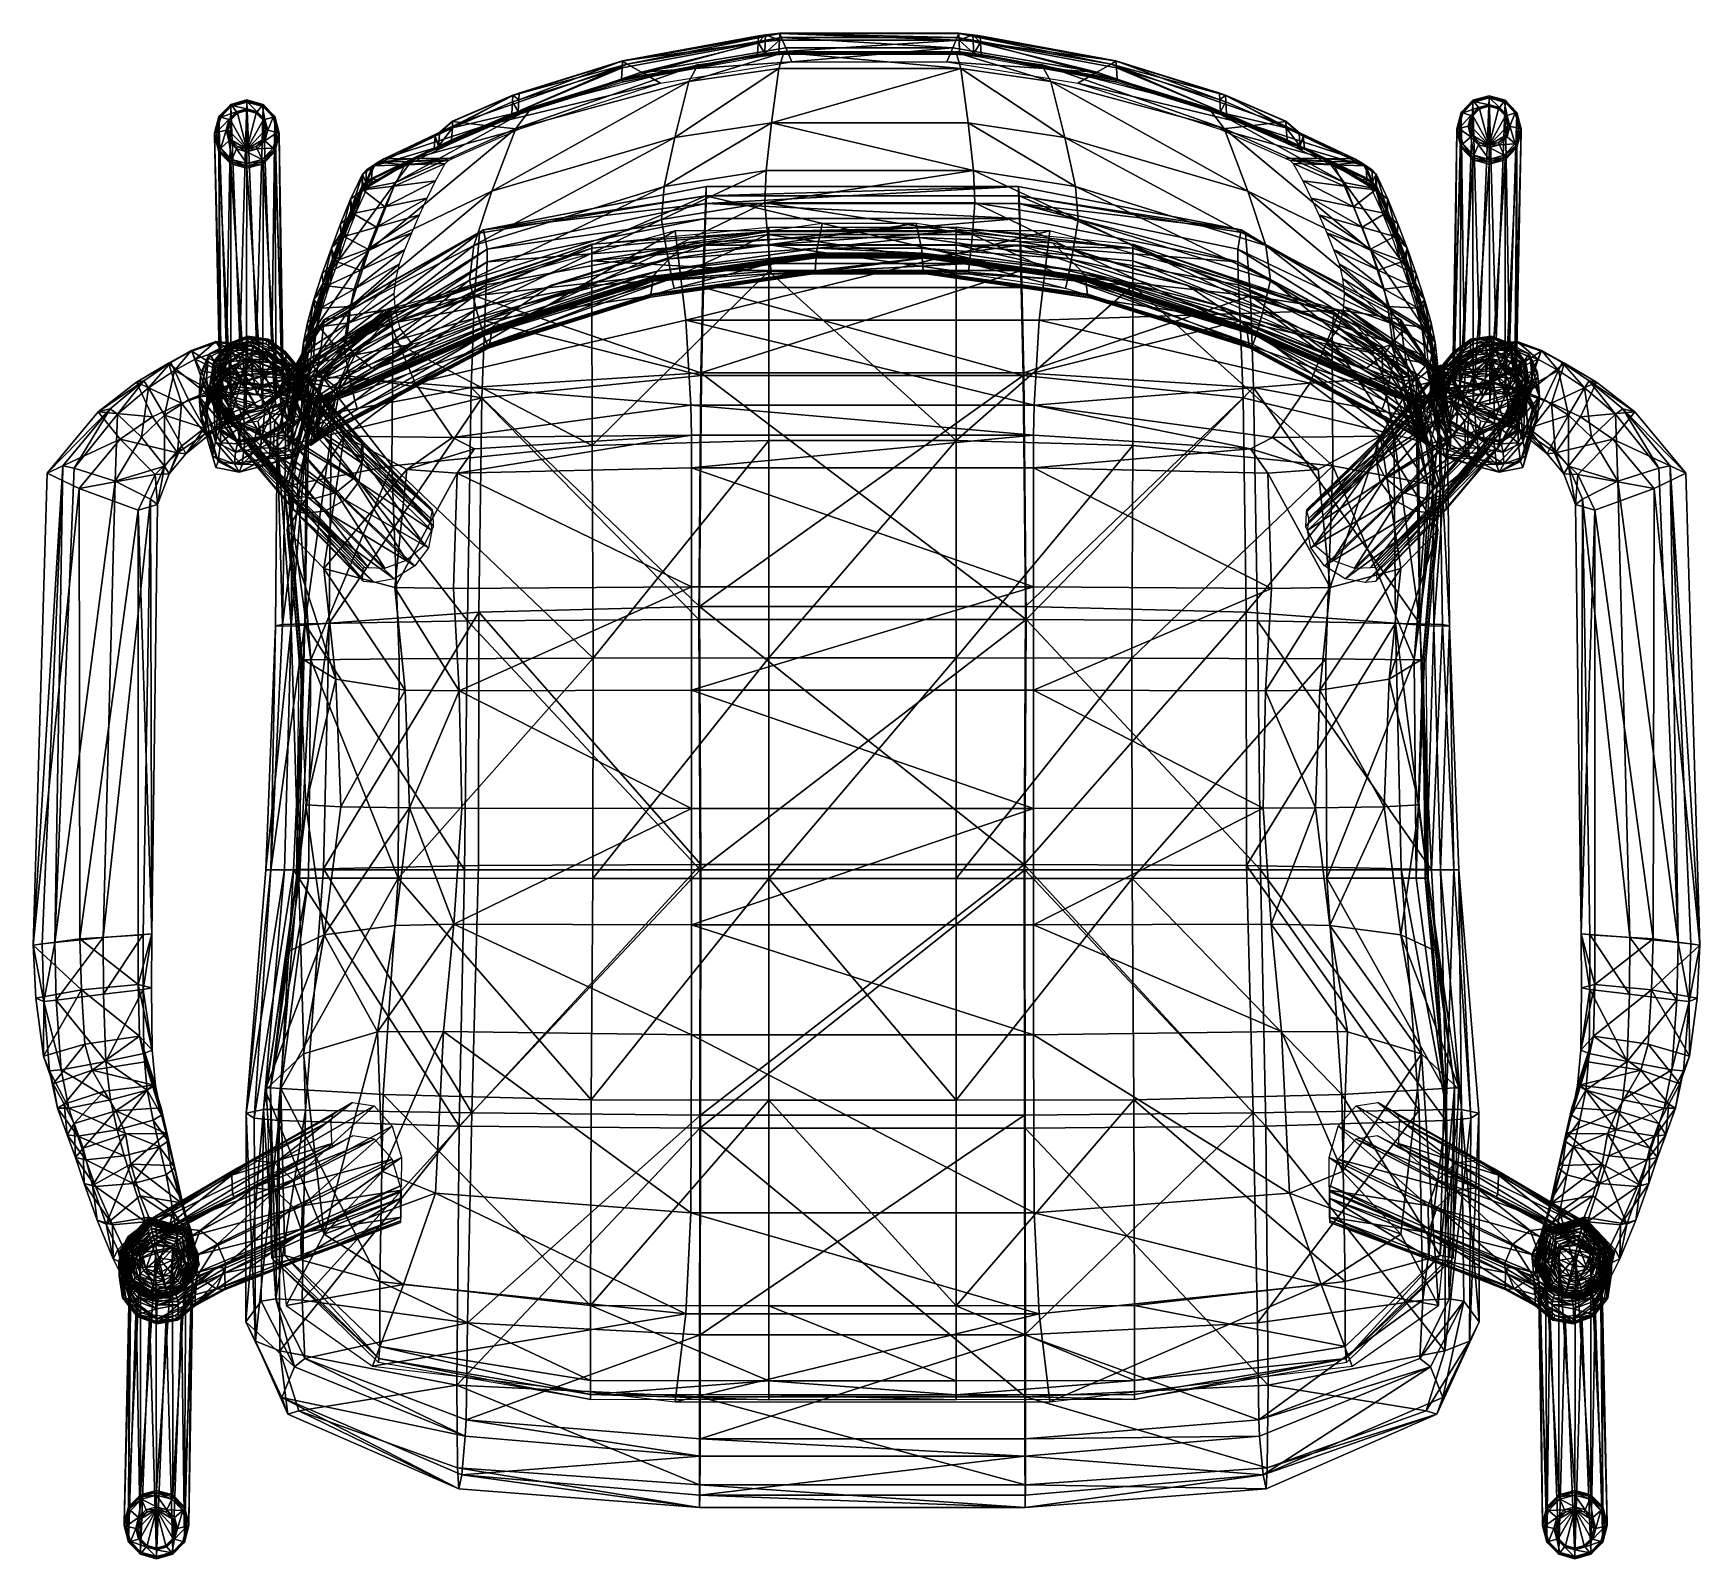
# Model space of a CAD drawing. Extents: x 169.7 to 230.1, y 210.5 to 265.8.
import ezdxf

# ---------------------------------------------------------------- set-up
doc = ezdxf.new("R2010")
doc.units = 0
for name, color, linetype in [('OBJECT001', 87, 'CONTINUOUS'), ('OBJECT002', 251, 'CONTINUOUS'), ('OBJECT003', 29, 'CONTINUOUS'), ('OBJECT004', 87, 'CONTINUOUS'), ('OBJECT007', 87, 'CONTINUOUS'), ('OPARCIE', 87, 'CONTINUOUS'), ('PODUSZKA', 59, 'CONTINUOUS'), ('SHAPE001', 87, 'CONTINUOUS'), ('STELAZ001', 87, 'CONTINUOUS')]:
    doc.layers.add(name, color=color, linetype=linetype)

msp = doc.modelspace()

# ---------------------------------------------------------------- meshes
at = {"layer": 'OBJECT001'}
mesh = msp.add_polyface(dxfattribs=at)
corners = [(175.4701, 254.2606, 69.7077), (176.0312, 252.7097, 69.5719), (177.2598, 253.1131, 69.2605), (176.3706, 254.5769, 69.3957), (174.6181, 253.8294, 70.0005), (175.0993, 252.3774, 69.8206), (176.8374, 251.7504, 69.6177), (177.8451, 252.2098, 69.3753), (178.9734, 252.8904, 69.0872), (178.6289, 253.5325, 68.9932), (177.2875, 253.1603, 70.7623), (178.6824, 253.5488, 70.385), (178.8161, 252.923, 70.4291), (177.7422, 252.3779, 70.8027), (176.1631, 252.8438, 71.1626), (176.7098, 251.9397, 71.119), (175.9236, 251.48, 71.3043), (175.3527, 252.4992, 71.413), (174.8385, 253.5698, 71.4584), (175.5937, 253.9808, 71.2), (176.5326, 254.3034, 70.8375), (177.684, 254.2925, 70.455), (174.4807, 251.9515, 71.6118), (173.8971, 252.9356, 71.7208), (178.9715, 253.6365, 69.0384), (178.9734, 252.8904, 69.0872), (179.0301, 252.8802, 70.2792), (179.0281, 253.6499, 70.1981), (178.9734, 252.8904, 69.0872), (177.8451, 252.2098, 69.3753), (177.8658, 252.177, 70.7181), (179.0301, 252.8802, 70.2792), (178.9734, 252.8904, 69.0872), (174.6181, 253.8294, 70.0005), (175.4701, 254.2606, 69.7077), (175.4547, 254.2933, 71.1002), (174.7061, 253.8605, 71.3594), (174.6181, 253.8294, 70.0005), (175.4701, 254.2606, 69.7077), (176.3706, 254.5769, 69.3957), (176.3449, 254.6192, 70.7524), (175.4701, 254.2606, 69.7077), (176.3706, 254.5769, 69.3957), (177.6914, 254.4301, 69.1023), (177.7082, 254.4687, 70.2982), (176.3706, 254.5769, 69.3957), (178.9715, 253.6365, 69.0384), (179.0281, 253.6499, 70.1981), (179.0281, 253.6499, 70.1981), (173.4627, 253.1421, 70.3458), (174.0382, 251.8887, 70.0715), (179.0281, 253.6499, 70.1981), (179.0301, 252.8802, 70.2792), (179.0301, 252.8802, 70.2792), (179.0301, 252.8802, 70.2792), (177.8658, 252.177, 70.7181), (177.8658, 252.177, 70.7181), (175.4547, 254.2933, 71.1002), (176.3449, 254.6192, 70.7524), (176.3449, 254.6192, 70.7524), (174.7061, 253.8605, 71.3594), (175.4547, 254.2933, 71.1002), (175.4547, 254.2933, 71.1002), (176.3449, 254.6192, 70.7524), (177.7082, 254.4687, 70.2982), (177.7082, 254.4687, 70.2982), (177.7082, 254.4687, 70.2982), (177.7082, 254.4687, 70.2982), (179.0281, 253.6499, 70.1981), (173.7266, 253.1914, 71.643), (174.7061, 253.8605, 71.3594), (174.7061, 253.8605, 71.3594), (172.7703, 251.9811, 71.9469), (172.5112, 252.1795, 71.8986), (178.9715, 253.6365, 69.0384), (177.6914, 254.4301, 69.1023), (177.6914, 254.4301, 69.1023), (178.9715, 253.6365, 69.0384), (173.4627, 253.1421, 70.3458), (174.6181, 253.8294, 70.0005), (173.7266, 253.1914, 71.643), (173.4627, 253.1421, 70.3458), (172.0782, 252.0697, 70.6612), (173.4627, 253.1421, 70.3458), (173.7266, 253.1914, 71.643), (173.7266, 253.1914, 71.643), (172.5112, 252.1795, 71.8986), (172.0782, 252.0697, 70.6612)]
mesh.append_faces([[corners[k] for k in face] for face in [(0, 1, 2, 2), (2, 3, 0, 0), (4, 5, 1, 1), (1, 0, 4, 4), (6, 7, 2, 2), (2, 1, 6, 6), (8, 9, 2, 2), (2, 7, 8, 8), (10, 11, 12, 12), (12, 13, 10, 10), (14, 10, 13, 13), (13, 15, 14, 14), (16, 17, 14, 14), (18, 19, 14, 14), (14, 17, 18, 18), (19, 20, 10, 10), (10, 14, 19, 19), (20, 21, 11, 11), (11, 10, 20, 20), (22, 23, 18, 18), (18, 17, 22, 22), (24, 25, 26, 26), (26, 27, 24, 24), (28, 29, 30, 30), (30, 31, 32, 32), (33, 34, 35, 35), (35, 36, 37, 37), (38, 39, 40, 40), (40, 35, 41, 41), (42, 43, 44, 44), (44, 40, 45, 45), (43, 46, 47, 47), (48, 44, 43, 43), (49, 50, 5, 5), (5, 4, 49, 49), (11, 51, 52, 52), (53, 12, 11, 11), (12, 54, 55, 55), (56, 13, 12, 12), (19, 57, 58, 58), (59, 20, 19, 19), (18, 60, 61, 61), (62, 19, 18, 18), (20, 63, 64, 64), (65, 21, 20, 20), (11, 21, 66, 66), (67, 68, 11, 11), (23, 69, 70, 70), (71, 18, 23, 23), (72, 73, 69, 69), (69, 23, 72, 72), (74, 9, 8, 8), (9, 75, 3, 3), (3, 2, 9, 9), (76, 9, 77, 77), (78, 79, 36, 36), (36, 80, 81, 81), (82, 83, 84, 84), (85, 86, 87, 87)]])
mesh = msp.add_polyface(dxfattribs=at)
corners = [(224.3927, 254.2606, 69.7077), (223.4922, 254.5769, 69.3957), (222.6031, 253.1131, 69.2605), (223.8316, 252.7097, 69.5719), (225.2447, 253.8294, 70.0005), (224.7635, 252.3774, 69.8206), (223.9123, 251.2662, 69.815), (223.0254, 251.7504, 69.6177), (220.8894, 252.8904, 69.0872), (222.0178, 252.2098, 69.3753), (221.2339, 253.5325, 68.9932), (222.5753, 253.1603, 70.7623), (222.1206, 252.3779, 70.8027), (221.0467, 252.923, 70.4291), (221.1804, 253.5488, 70.385), (223.6997, 252.8438, 71.1626), (223.153, 251.9397, 71.119), (223.9392, 251.48, 71.3043), (225.0243, 253.5698, 71.4584), (224.5101, 252.4992, 71.413), (224.2691, 253.9808, 71.2), (223.3302, 254.3034, 70.8375), (222.1788, 254.2925, 70.455), (225.3821, 251.9515, 71.6118), (225.9657, 252.9356, 71.7208), (220.8914, 253.6365, 69.0384), (220.8347, 253.6499, 70.1981), (220.8327, 252.8802, 70.2792), (220.8894, 252.8904, 69.0872), (220.8894, 252.8904, 69.0872), (220.8327, 252.8802, 70.2792), (221.9971, 252.177, 70.7181), (222.0178, 252.2098, 69.3753), (220.8894, 252.8904, 69.0872), (225.2447, 253.8294, 70.0005), (225.1567, 253.8605, 71.3594), (224.4082, 254.2933, 71.1002), (224.3927, 254.2606, 69.7077), (225.2447, 253.8294, 70.0005), (224.3927, 254.2606, 69.7077), (223.5179, 254.6192, 70.7524), (223.4922, 254.5769, 69.3957), (224.3927, 254.2606, 69.7077), (223.4922, 254.5769, 69.3957), (222.1546, 254.4687, 70.2982), (222.1714, 254.4301, 69.1023), (223.4922, 254.5769, 69.3957), (220.8347, 253.6499, 70.1981), (220.8347, 253.6499, 70.1981), (220.8914, 253.6365, 69.0384), (226.4002, 253.1421, 70.3458), (225.8246, 251.8887, 70.0715), (220.8327, 252.8802, 70.2792), (220.8327, 252.8802, 70.2792), (220.8347, 253.6499, 70.1981), (221.9971, 252.177, 70.7181), (221.9971, 252.177, 70.7181), (220.8327, 252.8802, 70.2792), (223.5179, 254.6192, 70.7524), (223.5179, 254.6192, 70.7524), (224.4082, 254.2933, 71.1002), (224.4082, 254.2933, 71.1002), (224.4082, 254.2933, 71.1002), (225.1567, 253.8605, 71.3594), (222.1546, 254.4687, 70.2982), (222.1546, 254.4687, 70.2982), (223.5179, 254.6192, 70.7524), (220.8347, 253.6499, 70.1981), (222.1546, 254.4687, 70.2982), (222.1546, 254.4687, 70.2982), (225.1567, 253.8605, 71.3594), (225.1567, 253.8605, 71.3594), (226.1362, 253.1914, 71.643), (227.0925, 251.9811, 71.9469), (227.3516, 252.1795, 71.8986), (220.8914, 253.6365, 69.0384), (222.1714, 254.4301, 69.1023), (222.1714, 254.4301, 69.1023), (220.8914, 253.6365, 69.0384), (226.4002, 253.1421, 70.3458), (226.1362, 253.1914, 71.643), (225.2447, 253.8294, 70.0005), (226.4002, 253.1421, 70.3458), (227.7846, 252.0697, 70.6612), (227.3516, 252.1795, 71.8986), (226.1362, 253.1914, 71.643), (226.1362, 253.1914, 71.643), (226.4002, 253.1421, 70.3458), (227.7846, 252.0697, 70.6612)]
mesh.append_faces([[corners[k] for k in face] for face in [(0, 1, 2, 2), (2, 3, 0, 0), (4, 0, 3, 3), (3, 5, 4, 4), (6, 5, 3, 3), (7, 3, 2, 2), (8, 9, 2, 2), (2, 10, 8, 8), (11, 12, 13, 13), (13, 14, 11, 11), (15, 16, 12, 12), (12, 11, 15, 15), (17, 16, 15, 15), (18, 19, 15, 15), (15, 20, 18, 18), (20, 15, 11, 11), (11, 21, 20, 20), (21, 11, 14, 14), (14, 22, 21, 21), (23, 19, 18, 18), (18, 24, 23, 23), (25, 26, 27, 27), (27, 28, 25, 25), (29, 30, 31, 31), (31, 32, 33, 33), (34, 35, 36, 36), (36, 37, 38, 38), (39, 36, 40, 40), (40, 41, 42, 42), (43, 40, 44, 44), (44, 45, 46, 46), (45, 44, 47, 47), (48, 49, 45, 45), (50, 4, 5, 5), (5, 51, 50, 50), (14, 13, 52, 52), (53, 54, 14, 14), (13, 12, 55, 55), (56, 57, 13, 13), (20, 21, 58, 58), (59, 60, 20, 20), (18, 20, 61, 61), (62, 63, 18, 18), (21, 22, 64, 64), (65, 66, 21, 21), (14, 67, 68, 68), (69, 22, 14, 14), (24, 18, 70, 70), (71, 72, 24, 24), (73, 24, 72, 72), (72, 74, 73, 73), (10, 75, 8, 8), (10, 2, 1, 1), (1, 76, 10, 10), (10, 77, 78, 78), (79, 80, 35, 35), (35, 81, 82, 82), (83, 84, 85, 85), (86, 87, 88, 88)]])
mesh = msp.add_polyface(dxfattribs=at)
corners = [(175.9505, 251.2662, 69.815), (176.8374, 251.7504, 69.6177), (176.0312, 252.7097, 69.5719), (175.0993, 252.3774, 69.8206), (176.1631, 252.8438, 71.1626), (176.7098, 251.9397, 71.119), (175.9236, 251.48, 71.3043), (174.4807, 251.9515, 71.6118), (175.3527, 252.4992, 71.413), (175.1096, 250.8358, 71.4516), (174.4801, 250.1022, 71.5205), (173.6425, 251.1538, 71.7426), (172.7703, 251.9811, 71.9469), (173.8971, 252.9356, 71.7208), (173.9759, 248.8942, 71.484), (172.6947, 249.5559, 71.8216), (171.206, 250.0253, 72.1622), (172.2514, 233.008, 71.8005), (170.508, 232.833, 71.9877), (177.8451, 252.2098, 69.3753), (176.8374, 251.7504, 69.6177), (176.8608, 251.7071, 71.0007), (177.8658, 252.177, 70.7181), (177.8451, 252.2098, 69.3753), (176.8374, 251.7504, 69.6177), (175.9505, 251.2662, 69.815), (175.9505, 251.2662, 69.815), (176.0728, 251.215, 71.165), (175.2516, 250.542, 71.3037), (176.0728, 251.215, 71.165), (176.8608, 251.7071, 71.0007), (176.0728, 251.215, 71.165), (176.0728, 251.215, 71.165), (174.6488, 249.8196, 71.3639), (172.0782, 252.0697, 70.6612), (172.8672, 251.0741, 70.2629), (174.0382, 251.8887, 70.0715), (173.4627, 253.1421, 70.3458), (174.2273, 248.7015, 71.3061), (170.2208, 249.8464, 70.9692), (171.3788, 249.2855, 70.4056), (174.0164, 233.1394, 71.1784), (173.7109, 233.119, 71.3907), (169.7228, 232.7328, 70.7472), (171.4115, 232.96, 70.4018), (177.7422, 252.3779, 70.8027), (177.8658, 252.177, 70.7181), (176.8608, 251.7071, 71.0007), (176.8608, 251.7071, 71.0007), (175.2516, 250.542, 71.3037), (175.9505, 251.2662, 69.815), (175.9505, 251.2662, 69.815), (174.9477, 250.585, 70.0081), (175.2516, 250.542, 71.3037), (174.6488, 249.8196, 71.3639), (175.2516, 250.542, 71.3037), (174.1451, 249.8001, 70.0884), (174.6488, 249.8196, 71.3639), (174.2273, 248.7015, 71.3061), (174.6488, 249.8196, 71.3639), (174.1451, 249.8001, 70.0884), (174.1451, 249.8001, 70.0884), (173.5268, 248.501, 70.0261), (174.2273, 248.7015, 71.3061), (170.7881, 250.1093, 72.1509), (172.5112, 252.1795, 71.8986), (174.0164, 233.1394, 71.1784), (174.2273, 248.7015, 71.3061), (170.0483, 232.7815, 71.9322), (174.9477, 250.585, 70.0081), (174.9477, 250.585, 70.0081), (174.1451, 249.8001, 70.0884), (174.9477, 250.585, 70.0081), (174.9477, 250.585, 70.0081), (173.5268, 248.501, 70.0261), (174.1451, 249.8001, 70.0884), (174.1451, 249.8001, 70.0884), (170.2208, 249.8464, 70.9692), (172.0782, 252.0697, 70.6612), (172.5112, 252.1795, 71.8986), (172.5112, 252.1795, 71.8986), (170.7881, 250.1093, 72.1509), (170.2208, 249.8464, 70.9692), (169.7228, 232.7328, 70.7472), (170.2208, 249.8464, 70.9692), (170.7881, 250.1093, 72.1509), (173.5268, 248.501, 70.0261)]
mesh.append_faces([[corners[k] for k in face] for face in [(0, 1, 2, 2), (2, 3, 0, 0), (4, 5, 6, 6), (7, 8, 6, 6), (6, 9, 7, 7), (10, 11, 7, 7), (7, 9, 10, 10), (11, 12, 13, 13), (13, 7, 11, 11), (10, 14, 15, 15), (15, 11, 10, 10), (15, 16, 12, 12), (12, 11, 15, 15), (17, 15, 14, 14), (18, 16, 15, 15), (19, 20, 21, 21), (21, 22, 23, 23), (21, 24, 25, 25), (26, 27, 21, 21), (28, 9, 6, 6), (6, 29, 28, 28), (5, 30, 31, 31), (32, 6, 5, 5), (33, 10, 9, 9), (9, 28, 33, 33), (34, 35, 36, 36), (36, 37, 34, 34), (38, 14, 10, 10), (10, 33, 38, 38), (39, 40, 35, 35), (35, 34, 39, 39), (41, 42, 14, 14), (14, 38, 41, 41), (43, 44, 40, 40), (40, 39, 43, 43), (45, 46, 47, 47), (48, 5, 45, 45), (49, 27, 50, 50), (51, 52, 53, 53), (54, 55, 52, 52), (52, 56, 57, 57), (58, 59, 60, 60), (61, 62, 63, 63), (16, 64, 65, 65), (65, 12, 16, 16), (66, 67, 62, 62), (18, 68, 64, 64), (64, 16, 18, 18), (69, 0, 3, 3), (3, 36, 70, 70), (35, 71, 72, 72), (73, 36, 35, 35), (40, 74, 75, 75), (76, 35, 40, 40), (77, 78, 79, 79), (80, 81, 82, 82), (83, 84, 85, 85), (86, 40, 44, 44)]])
mesh = msp.add_polyface(dxfattribs=at)
corners = [(223.8316, 252.7097, 69.5719), (223.0254, 251.7504, 69.6177), (223.9123, 251.2662, 69.815), (222.6031, 253.1131, 69.2605), (222.0178, 252.2098, 69.3753), (223.6997, 252.8438, 71.1626), (224.5101, 252.4992, 71.413), (223.9392, 251.48, 71.3043), (225.3821, 251.9515, 71.6118), (224.7532, 250.8358, 71.4516), (225.3827, 250.1022, 71.5205), (226.2203, 251.1538, 71.7426), (225.9657, 252.9356, 71.7208), (227.0925, 251.9811, 71.9469), (227.1681, 249.5559, 71.8216), (225.8869, 248.8942, 71.484), (228.6568, 250.0253, 72.1622), (227.6114, 233.008, 71.8005), (226.1519, 233.119, 71.3907), (229.3548, 232.833, 71.9877), (222.0178, 252.2098, 69.3753), (221.9971, 252.177, 70.7181), (223.002, 251.7071, 71.0007), (223.0254, 251.7504, 69.6177), (222.0178, 252.2098, 69.3753), (223.79, 251.215, 71.165), (223.9123, 251.2662, 69.815), (223.9123, 251.2662, 69.815), (223.0254, 251.7504, 69.6177), (224.6112, 250.542, 71.3037), (223.79, 251.215, 71.165), (223.153, 251.9397, 71.119), (223.79, 251.215, 71.165), (223.79, 251.215, 71.165), (223.002, 251.7071, 71.0007), (225.214, 249.8196, 71.3639), (227.7846, 252.0697, 70.6612), (226.4002, 253.1421, 70.3458), (225.8246, 251.8887, 70.0715), (226.9956, 251.0741, 70.2629), (225.6356, 248.7015, 71.3061), (229.642, 249.8464, 70.9692), (228.4841, 249.2855, 70.4056), (225.8464, 233.1394, 71.1784), (230.14, 232.7328, 70.7472), (222.1206, 252.3779, 70.8027), (223.002, 251.7071, 71.0007), (223.002, 251.7071, 71.0007), (221.9971, 252.177, 70.7181), (224.6112, 250.542, 71.3037), (224.9152, 250.585, 70.0081), (223.9123, 251.2662, 69.815), (223.9123, 251.2662, 69.815), (224.6112, 250.542, 71.3037), (225.214, 249.8196, 71.3639), (225.7178, 249.8001, 70.0884), (224.6112, 250.542, 71.3037), (225.214, 249.8196, 71.3639), (225.6356, 248.7015, 71.3061), (226.336, 248.501, 70.0261), (225.7178, 249.8001, 70.0884), (225.7178, 249.8001, 70.0884), (225.214, 249.8196, 71.3639), (225.6356, 248.7015, 71.3061), (227.3516, 252.1795, 71.8986), (229.0747, 250.1093, 72.1509), (225.6356, 248.7015, 71.3061), (225.8464, 233.1394, 71.1784), (224.9152, 250.585, 70.0081), (224.7635, 252.3774, 69.8206), (224.9152, 250.585, 70.0081), (224.9152, 250.585, 70.0081), (224.9152, 250.585, 70.0081), (225.7178, 249.8001, 70.0884), (225.7178, 249.8001, 70.0884), (225.7178, 249.8001, 70.0884), (226.336, 248.501, 70.0261), (229.642, 249.8464, 70.9692), (229.0747, 250.1093, 72.1509), (227.3516, 252.1795, 71.8986), (227.3516, 252.1795, 71.8986), (227.7846, 252.0697, 70.6612), (229.642, 249.8464, 70.9692), (230.14, 232.7328, 70.7472), (229.8145, 232.7815, 71.9322), (229.0747, 250.1093, 72.1509), (229.0747, 250.1093, 72.1509), (229.642, 249.8464, 70.9692), (230.14, 232.7328, 70.7472), (228.4513, 232.96, 70.4018), (226.336, 248.501, 70.0261)]
mesh.append_faces([[corners[k] for k in face] for face in [(0, 1, 2, 2), (3, 4, 1, 1), (5, 6, 7, 7), (8, 9, 7, 7), (7, 6, 8, 8), (10, 9, 8, 8), (8, 11, 10, 10), (11, 8, 12, 12), (12, 13, 11, 11), (10, 11, 14, 14), (14, 15, 10, 10), (14, 11, 13, 13), (13, 16, 14, 14), (15, 14, 17, 17), (17, 18, 15, 15), (14, 16, 19, 19), (19, 17, 14, 14), (20, 21, 22, 22), (22, 23, 24, 24), (22, 25, 26, 26), (27, 28, 22, 22), (29, 30, 7, 7), (7, 9, 29, 29), (31, 7, 32, 32), (33, 34, 31, 31), (35, 29, 9, 9), (9, 10, 35, 35), (36, 37, 38, 38), (38, 39, 36, 36), (40, 35, 10, 10), (10, 15, 40, 40), (41, 36, 39, 39), (39, 42, 41, 41), (43, 40, 15, 15), (44, 41, 42, 42), (45, 31, 46, 46), (47, 48, 45, 45), (49, 50, 51, 51), (52, 25, 53, 53), (54, 55, 50, 50), (50, 56, 57, 57), (58, 59, 60, 60), (61, 62, 63, 63), (16, 13, 64, 64), (64, 65, 16, 16), (59, 66, 67, 67), (19, 16, 65, 65), (68, 38, 69, 69), (69, 2, 70, 70), (39, 38, 71, 71), (72, 73, 39, 39), (42, 39, 74, 74), (75, 76, 42, 42), (77, 78, 79, 79), (80, 81, 82, 82), (83, 84, 85, 85), (86, 87, 88, 88), (89, 42, 90, 90)]])
mesh = msp.add_polyface(dxfattribs=at)
corners = [(173.9759, 248.8942, 71.484), (173.7109, 233.119, 71.3907), (172.2514, 233.008, 71.8005), (172.6947, 249.5559, 71.8216), (170.508, 232.833, 71.9877), (172.3514, 228.5078, 70.8555), (172.2669, 230.9548, 71.607), (173.7077, 231.1274, 71.222), (173.7311, 228.8022, 70.5403), (173.8514, 227.4775, 69.3108), (172.5218, 227.1237, 69.5177), (170.7307, 228.2095, 71.0059), (170.5564, 230.7348, 71.7758), (171.0052, 226.8221, 69.6115), (174.0285, 228.9197, 70.3678), (174.0118, 231.1785, 71.0182), (174.0164, 233.1394, 71.1784), (174.1506, 227.6439, 69.189), (170.0858, 228.7022, 69.9446), (171.5859, 229.1398, 69.6703), (171.4689, 231.1131, 70.251), (169.8183, 230.8137, 70.5681), (171.4115, 232.96, 70.4018), (169.7228, 232.7328, 70.7472), (170.4449, 227.6994, 68.8038), (171.8576, 228.194, 68.6309), (170.8456, 226.969, 67.1113), (172.2914, 227.4385, 67.0927), (171.8576, 228.194, 68.6309), (171.8576, 228.194, 68.6309), (170.4449, 227.6994, 68.8038), (173.5268, 248.501, 70.0261), (173.5186, 233.0961, 70.0318), (174.0164, 233.1394, 71.1784), (174.0285, 228.9197, 70.3678), (174.0118, 231.1785, 71.0182), (173.5286, 231.3039, 69.9065), (173.577, 229.4293, 69.3947), (174.0285, 228.9197, 70.3678), (174.1506, 227.6439, 69.189), (174.0285, 228.9197, 70.3678), (173.7746, 228.497, 68.4586), (174.1506, 227.6439, 69.189), (174.0118, 231.1785, 71.0182), (174.0164, 233.1394, 71.1784), (174.0164, 233.1394, 71.1784), (170.3042, 228.1778, 70.9528), (170.1064, 230.6873, 71.7178), (170.0483, 232.7815, 71.9322), (170.6042, 226.8217, 69.5633), (174.3755, 226.5706, 67.4846), (174.1506, 227.6439, 69.189), (170.7881, 250.1093, 72.1509), (170.0483, 232.7815, 71.9322), (169.7228, 232.7328, 70.7472), (173.5186, 233.0961, 70.0318), (173.5268, 248.501, 70.0261), (173.577, 229.4293, 69.3947), (173.5286, 231.3039, 69.9065), (173.577, 229.4293, 69.3947), (173.5286, 231.3039, 69.9065), (173.5186, 233.0961, 70.0318), (173.5286, 231.3039, 69.9065), (173.7746, 228.497, 68.4586), (173.577, 229.4293, 69.3947), (173.577, 229.4293, 69.3947), (170.0858, 228.7022, 69.9446), (169.8183, 230.8137, 70.5681), (170.1064, 230.6873, 71.7178), (170.1064, 230.6873, 71.7178), (170.3042, 228.1778, 70.9528), (170.0858, 228.7022, 69.9446), (170.4449, 227.6994, 68.8038), (170.0858, 228.7022, 69.9446), (170.3042, 228.1778, 70.9528), (170.3042, 228.1778, 70.9528), (170.6042, 226.8217, 69.5633), (170.4449, 227.6994, 68.8038), (170.1064, 230.6873, 71.7178), (169.8183, 230.8137, 70.5681), (169.7228, 232.7328, 70.7472), (169.7228, 232.7328, 70.7472), (170.0483, 232.7815, 71.9322), (170.1064, 230.6873, 71.7178), (174.0964, 227.661, 67.0362), (173.7746, 228.497, 68.4586), (171.8576, 228.194, 68.6309), (171.8576, 228.194, 68.6309), (174.0964, 227.661, 67.0362)]
mesh.append_faces([[corners[k] for k in face] for face in [(0, 1, 2, 2), (3, 2, 4, 4), (5, 6, 7, 7), (7, 8, 5, 5), (6, 2, 1, 1), (1, 7, 6, 6), (9, 10, 5, 5), (5, 8, 9, 9), (5, 11, 12, 12), (12, 6, 5, 5), (12, 4, 2, 2), (2, 6, 12, 12), (10, 13, 11, 11), (11, 5, 10, 10), (14, 8, 7, 7), (7, 15, 14, 14), (7, 1, 16, 16), (16, 15, 7, 7), (17, 9, 8, 8), (8, 14, 17, 17), (18, 19, 20, 20), (20, 21, 18, 18), (20, 22, 23, 23), (23, 21, 20, 20), (24, 25, 19, 19), (19, 18, 24, 24), (26, 27, 28, 28), (29, 30, 26, 26), (31, 32, 33, 33), (34, 35, 36, 36), (36, 37, 38, 38), (39, 40, 37, 37), (37, 41, 42, 42), (36, 43, 44, 44), (45, 32, 36, 36), (11, 46, 47, 47), (47, 12, 11, 11), (47, 48, 4, 4), (4, 12, 47, 47), (13, 49, 46, 46), (46, 11, 13, 13), (50, 51, 41, 41), (52, 53, 54, 54), (22, 55, 56, 56), (57, 58, 20, 20), (20, 19, 59, 59), (60, 61, 22, 22), (22, 20, 62, 62), (25, 63, 64, 64), (65, 19, 25, 25), (66, 67, 68, 68), (69, 70, 71, 71), (72, 73, 74, 74), (75, 76, 77, 77), (78, 79, 80, 80), (81, 82, 83, 83), (84, 85, 86, 86), (87, 27, 88, 88)]])
mesh = msp.add_polyface(dxfattribs=at)
corners = [(227.5114, 228.5078, 70.8555), (226.1317, 228.8022, 70.5403), (226.1551, 231.1274, 71.222), (227.5959, 230.9548, 71.607), (226.1519, 233.119, 71.3907), (227.6114, 233.008, 71.8005), (226.0114, 227.4775, 69.3108), (227.341, 227.1237, 69.5177), (229.3064, 230.7348, 71.7758), (229.1321, 228.2095, 71.0059), (229.3548, 232.833, 71.9877), (225.8869, 248.8942, 71.484), (225.8464, 233.1394, 71.1784), (228.4841, 249.2855, 70.4056), (228.4513, 232.96, 70.4018), (230.14, 232.7328, 70.7472), (225.8343, 228.9197, 70.3678), (225.851, 231.1785, 71.0182), (225.7123, 227.6439, 69.189), (229.777, 228.7022, 69.9446), (230.0445, 230.8137, 70.5681), (228.3939, 231.1131, 70.251), (228.2769, 229.1398, 69.6703), (229.4179, 227.6994, 68.8038), (228.0052, 228.194, 68.6309), (229.0172, 226.969, 67.1113), (229.4179, 227.6994, 68.8038), (228.0052, 228.194, 68.6309), (228.0052, 228.194, 68.6309), (227.5714, 227.4385, 67.0927), (225.8464, 233.1394, 71.1784), (226.3443, 233.0961, 70.0318), (226.336, 248.501, 70.0261), (229.0747, 250.1093, 72.1509), (229.8145, 232.7815, 71.9322), (225.8343, 228.9197, 70.3678), (226.2858, 229.4293, 69.3947), (226.3342, 231.3039, 69.9065), (225.851, 231.1785, 71.0182), (225.8343, 228.9197, 70.3678), (225.7123, 227.6439, 69.189), (226.0882, 228.497, 68.4586), (225.8343, 228.9197, 70.3678), (225.7123, 227.6439, 69.189), (225.8464, 233.1394, 71.1784), (225.8464, 233.1394, 71.1784), (225.851, 231.1785, 71.0182), (229.7564, 230.6873, 71.7178), (229.5586, 228.1778, 70.9528), (228.8576, 226.8221, 69.6115), (225.4873, 226.5706, 67.4846), (225.7664, 227.661, 67.0362), (225.7123, 227.6439, 69.189), (225.4873, 226.5706, 67.4846), (226.336, 248.501, 70.0261), (226.3443, 233.0961, 70.0318), (226.2858, 229.4293, 69.3947), (226.3342, 231.3039, 69.9065), (226.2858, 229.4293, 69.3947), (226.3342, 231.3039, 69.9065), (226.3443, 233.0961, 70.0318), (226.3342, 231.3039, 69.9065), (226.2858, 229.4293, 69.3947), (226.2858, 229.4293, 69.3947), (226.0882, 228.497, 68.4586), (229.777, 228.7022, 69.9446), (229.5586, 228.1778, 70.9528), (229.7564, 230.6873, 71.7178), (229.7564, 230.6873, 71.7178), (230.0445, 230.8137, 70.5681), (229.777, 228.7022, 69.9446), (229.4179, 227.6994, 68.8038), (229.2586, 226.8217, 69.5633), (229.5586, 228.1778, 70.9528), (229.5586, 228.1778, 70.9528), (229.777, 228.7022, 69.9446), (229.4179, 227.6994, 68.8038), (229.7564, 230.6873, 71.7178), (229.8145, 232.7815, 71.9322), (230.14, 232.7328, 70.7472), (230.14, 232.7328, 70.7472), (230.0445, 230.8137, 70.5681), (229.7564, 230.6873, 71.7178), (225.7664, 227.661, 67.0362), (228.0052, 228.194, 68.6309), (228.0052, 228.194, 68.6309), (226.0882, 228.497, 68.4586), (225.7664, 227.661, 67.0362), (227.143, 226.7189, 65.0794), (225.7664, 227.661, 67.0362)]
mesh.append_faces([[corners[k] for k in face] for face in [(0, 1, 2, 2), (2, 3, 0, 0), (3, 2, 4, 4), (4, 5, 3, 3), (6, 1, 0, 0), (0, 7, 6, 6), (0, 3, 8, 8), (8, 9, 0, 0), (8, 3, 5, 5), (5, 10, 8, 8), (7, 0, 9, 9), (11, 4, 12, 12), (13, 14, 15, 15), (16, 17, 2, 2), (2, 1, 16, 16), (2, 17, 12, 12), (12, 4, 2, 2), (18, 16, 1, 1), (1, 6, 18, 18), (19, 20, 21, 21), (21, 22, 19, 19), (21, 20, 15, 15), (15, 14, 21, 21), (23, 19, 22, 22), (22, 24, 23, 23), (25, 26, 27, 27), (28, 29, 25, 25), (30, 31, 32, 32), (33, 34, 10, 10), (35, 36, 37, 37), (37, 38, 39, 39), (40, 41, 36, 36), (36, 42, 43, 43), (37, 31, 44, 44), (45, 46, 37, 37), (9, 8, 47, 47), (47, 48, 9, 9), (47, 8, 10, 10), (10, 34, 47, 47), (49, 9, 48, 48), (50, 51, 41, 41), (41, 52, 53, 53), (54, 55, 14, 14), (56, 22, 21, 21), (21, 57, 58, 58), (59, 21, 14, 14), (14, 60, 61, 61), (24, 22, 62, 62), (63, 64, 24, 24), (65, 66, 67, 67), (68, 69, 70, 70), (71, 72, 73, 73), (74, 75, 76, 76), (77, 78, 79, 79), (80, 81, 82, 82), (83, 29, 84, 84), (85, 86, 87, 87), (88, 29, 89, 89)]])
mesh = msp.add_polyface(dxfattribs=at)
corners = [(172.762, 226.0375, 67.6338), (172.5218, 227.1237, 69.5177), (173.8514, 227.4775, 69.3108), (173.8514, 227.4775, 69.3108), (174.0656, 226.3813, 67.5499), (174.2991, 225.4216, 65.3965), (173.0222, 225.0986, 65.4036), (171.334, 225.8082, 67.6302), (171.0052, 226.8221, 69.6115), (171.0052, 226.8221, 69.6115), (172.5218, 227.1237, 69.5177), (171.6281, 224.9486, 65.3336), (173.3415, 224.0845, 62.4734), (174.5443, 224.41, 62.4848), (174.7982, 223.0615, 57.9443), (171.9787, 223.9794, 62.3926), (173.2561, 224.7956, 57.7687), (173.5933, 223.6404, 52.6263), (175.0805, 223.387, 52.6221), (174.6904, 224.7473, 57.7851), (172.3656, 222.6211, 52.5844), (174.3755, 226.5706, 67.4846), (173.8514, 227.4775, 69.3108), (173.8514, 227.4775, 69.3108), (174.1506, 227.6439, 69.189), (174.6132, 225.6207, 65.3663), (171.2003, 226.2708, 64.9949), (172.7198, 226.7189, 65.0794), (172.2914, 227.4385, 67.0927), (170.8456, 226.969, 67.1113), (174.8549, 224.662, 62.4654), (175.1108, 223.5092, 57.9328), (171.5242, 225.3673, 62.1199), (173.0609, 225.8859, 62.224), (171.8733, 224.0236, 57.6895), (173.7746, 228.497, 68.4586), (174.0964, 227.661, 67.0362), (174.3755, 226.5706, 67.4846), (174.6132, 225.6207, 65.3663), (174.3755, 226.5706, 67.4846), (174.3583, 226.8348, 65.0949), (174.6132, 225.6207, 65.3663), (170.9543, 225.8501, 67.5815), (170.6042, 226.8217, 69.5633), (170.6042, 226.8217, 69.5633), (171.0052, 226.8221, 69.6115), (171.2579, 225.0272, 65.2834), (174.8549, 224.662, 62.4654), (174.6132, 225.6207, 65.3663), (174.5336, 225.9082, 62.2541), (174.8549, 224.662, 62.4654), (175.1108, 223.5092, 57.9328), (174.8549, 224.662, 62.4654), (174.6904, 224.7473, 57.7851), (175.1108, 223.5092, 57.9328), (171.5713, 224.0934, 62.3462), (175.4576, 222.1255, 52.6745), (175.1108, 223.5092, 57.9328), (174.6904, 224.7473, 57.7851), (174.3583, 226.8348, 65.0949), (174.0964, 227.661, 67.0362), (174.0964, 227.661, 67.0362), (170.8456, 226.969, 67.1113), (170.4449, 227.6994, 68.8038), (170.6042, 226.8217, 69.5633), (170.6042, 226.8217, 69.5633), (170.9543, 225.8501, 67.5815), (170.8456, 226.969, 67.1113), (171.2003, 226.2708, 64.9949), (170.8456, 226.969, 67.1113), (170.9543, 225.8501, 67.5815), (170.9543, 225.8501, 67.5815), (171.2579, 225.0272, 65.2834), (171.2003, 226.2708, 64.9949), (174.5336, 225.9082, 62.2541), (174.3583, 226.8348, 65.0949), (174.5336, 225.9082, 62.2541), (174.5336, 225.9082, 62.2541), (174.5336, 225.9082, 62.2541), (171.5242, 225.3673, 62.1199), (171.2003, 226.2708, 64.9949), (171.2579, 225.0272, 65.2834), (171.2579, 225.0272, 65.2834), (171.5713, 224.0934, 62.3462), (171.5242, 225.3673, 62.1199), (171.8733, 224.0236, 57.6895), (171.5242, 225.3673, 62.1199), (171.5713, 224.0934, 62.3462), (171.5713, 224.0934, 62.3462), (172.0417, 222.7653, 57.8483), (171.8733, 224.0236, 57.6895)]
mesh.append_faces([[corners[k] for k in face] for face in [(0, 1, 2, 2), (3, 4, 0, 0), (5, 6, 0, 0), (0, 4, 5, 5), (0, 7, 8, 8), (9, 10, 0, 0), (6, 11, 7, 7), (7, 0, 6, 6), (12, 6, 5, 5), (5, 13, 12, 12), (12, 13, 14, 14), (12, 15, 11, 11), (11, 6, 12, 12), (16, 17, 18, 18), (18, 19, 16, 16), (20, 17, 16, 16), (21, 4, 22, 22), (23, 24, 21, 21), (25, 5, 4, 4), (4, 21, 25, 25), (26, 27, 28, 28), (28, 29, 26, 26), (30, 13, 5, 5), (5, 25, 30, 30), (31, 14, 13, 13), (13, 30, 31, 31), (32, 33, 27, 27), (27, 26, 32, 32), (34, 16, 33, 33), (33, 32, 34, 34), (35, 36, 37, 37), (38, 39, 36, 36), (36, 40, 41, 41), (7, 42, 43, 43), (44, 45, 7, 7), (11, 46, 42, 42), (42, 7, 11, 11), (47, 48, 40, 40), (40, 49, 50, 50), (51, 52, 49, 49), (49, 53, 54, 54), (15, 55, 46, 46), (46, 11, 15, 15), (56, 57, 58, 58), (27, 59, 60, 60), (61, 28, 27, 27), (62, 63, 64, 64), (65, 66, 67, 67), (68, 69, 70, 70), (71, 72, 73, 73), (74, 75, 27, 27), (27, 33, 76, 76), (16, 19, 77, 77), (78, 33, 16, 16), (79, 80, 81, 81), (82, 83, 84, 84), (85, 86, 87, 87), (88, 89, 90, 90)]])
mesh = msp.add_polyface(dxfattribs=at)
corners = [(229.1321, 228.2095, 71.0059), (228.8576, 226.8221, 69.6115), (227.341, 227.1237, 69.5177), (227.1008, 226.0375, 67.6338), (225.7972, 226.3813, 67.5499), (226.0114, 227.4775, 69.3108), (226.0114, 227.4775, 69.3108), (227.341, 227.1237, 69.5177), (225.5637, 225.4216, 65.3965), (226.8406, 225.0986, 65.4036), (227.341, 227.1237, 69.5177), (228.8576, 226.8221, 69.6115), (228.8576, 226.8221, 69.6115), (228.5288, 225.8082, 67.6302), (228.2347, 224.9486, 65.3336), (226.5213, 224.0845, 62.4734), (225.3185, 224.41, 62.4848), (225.0647, 223.0615, 57.9443), (227.8841, 223.9794, 62.3926), (226.6067, 224.7956, 57.7687), (225.1724, 224.7473, 57.7851), (224.7823, 223.387, 52.6221), (226.2695, 223.6404, 52.6263), (227.4972, 222.6211, 52.5844), (227.9895, 224.0236, 57.6895), (225.4873, 226.5706, 67.4846), (225.7123, 227.6439, 69.189), (226.0114, 227.4775, 69.3108), (226.0114, 227.4775, 69.3108), (225.2496, 225.6207, 65.3663), (228.6625, 226.2708, 64.9949), (229.0172, 226.969, 67.1113), (227.5714, 227.4385, 67.0927), (227.143, 226.7189, 65.0794), (225.0079, 224.662, 62.4654), (224.752, 223.5092, 57.9328), (228.3386, 225.3673, 62.1199), (226.8019, 225.8859, 62.224), (229.5586, 228.1778, 70.9528), (229.2586, 226.8217, 69.5633), (225.2496, 225.6207, 65.3663), (225.5045, 226.8348, 65.0949), (225.7664, 227.661, 67.0362), (225.4873, 226.5706, 67.4846), (225.2496, 225.6207, 65.3663), (228.8576, 226.8221, 69.6115), (229.2586, 226.8217, 69.5633), (229.2586, 226.8217, 69.5633), (228.9085, 225.8501, 67.5815), (228.605, 225.0272, 65.2834), (225.0079, 224.662, 62.4654), (225.3292, 225.9082, 62.2541), (225.2496, 225.6207, 65.3663), (225.0079, 224.662, 62.4654), (224.752, 223.5092, 57.9328), (225.1724, 224.7473, 57.7851), (225.0079, 224.662, 62.4654), (224.752, 223.5092, 57.9328), (228.2915, 224.0934, 62.3462), (227.2686, 222.5929, 57.878), (224.4052, 222.1255, 52.6745), (224.7823, 223.387, 52.6221), (225.1724, 224.7473, 57.7851), (225.7664, 227.661, 67.0362), (225.5045, 226.8348, 65.0949), (229.0172, 226.969, 67.1113), (228.9085, 225.8501, 67.5815), (229.2586, 226.8217, 69.5633), (229.2586, 226.8217, 69.5633), (229.4179, 227.6994, 68.8038), (229.0172, 226.969, 67.1113), (228.6625, 226.2708, 64.9949), (228.605, 225.0272, 65.2834), (228.9085, 225.8501, 67.5815), (228.9085, 225.8501, 67.5815), (229.0172, 226.969, 67.1113), (228.6625, 226.2708, 64.9949), (225.3292, 225.9082, 62.2541), (225.5045, 226.8348, 65.0949), (225.3292, 225.9082, 62.2541), (225.3292, 225.9082, 62.2541), (225.3292, 225.9082, 62.2541), (228.3386, 225.3673, 62.1199), (228.2915, 224.0934, 62.3462), (228.605, 225.0272, 65.2834), (228.605, 225.0272, 65.2834), (228.6625, 226.2708, 64.9949), (228.3386, 225.3673, 62.1199), (227.9895, 224.0236, 57.6895), (227.8211, 222.7653, 57.8483), (228.2915, 224.0934, 62.3462), (228.2915, 224.0934, 62.3462), (228.3386, 225.3673, 62.1199), (227.9895, 224.0236, 57.6895)]
mesh.append_faces([[corners[k] for k in face] for face in [(0, 1, 2, 2), (3, 4, 5, 5), (6, 7, 3, 3), (8, 4, 3, 3), (3, 9, 8, 8), (3, 10, 11, 11), (12, 13, 3, 3), (9, 3, 13, 13), (13, 14, 9, 9), (15, 16, 8, 8), (8, 9, 15, 15), (17, 16, 15, 15), (15, 9, 14, 14), (14, 18, 15, 15), (19, 20, 21, 21), (21, 22, 19, 19), (23, 24, 19, 19), (25, 26, 27, 27), (28, 4, 25, 25), (29, 25, 4, 4), (4, 8, 29, 29), (30, 31, 32, 32), (32, 33, 30, 30), (34, 29, 8, 8), (8, 16, 34, 34), (35, 34, 16, 16), (36, 30, 33, 33), (33, 37, 36, 36), (24, 36, 37, 37), (37, 19, 24, 24), (38, 39, 1, 1), (40, 41, 42, 42), (42, 43, 44, 44), (13, 45, 46, 46), (47, 48, 13, 13), (14, 13, 48, 48), (48, 49, 14, 14), (50, 51, 41, 41), (41, 52, 53, 53), (54, 55, 51, 51), (51, 56, 57, 57), (18, 14, 49, 49), (49, 58, 18, 18), (59, 18, 58, 58), (60, 61, 62, 62), (63, 64, 33, 33), (65, 66, 67, 67), (68, 69, 70, 70), (71, 72, 73, 73), (74, 75, 76, 76), (77, 37, 33, 33), (33, 78, 79, 79), (19, 37, 80, 80), (81, 20, 19, 19), (82, 83, 84, 84), (85, 86, 87, 87), (88, 89, 90, 90), (91, 92, 93, 93)]])
mesh = msp.add_polyface(dxfattribs=at)
corners = [(174.7982, 223.0615, 57.9443), (173.7852, 222.7012, 57.9358), (173.3415, 224.0845, 62.4734), (172.5942, 222.5929, 57.878), (171.9787, 223.9794, 62.3926), (174.2594, 221.0883, 52.6698), (173.3441, 221.0239, 52.6464), (173.2561, 224.7956, 57.7687), (171.8733, 224.0236, 57.6895), (172.3656, 222.6211, 52.5844), (172.0417, 222.7653, 57.8483), (171.5713, 224.0934, 62.3462), (172.6189, 221.3552, 52.6417), (172.3656, 222.6211, 52.5844), (171.8733, 224.0236, 57.6895), (172.0417, 222.7653, 57.8483), (172.0417, 222.7653, 57.8483), (172.6189, 221.3552, 52.6417), (172.3656, 222.6211, 52.5844), (173.1877, 221.5848, 48.3687), (174.0078, 222.471, 48.34), (173.9829, 222.574, 48.3411), (173.0848, 221.6022, 48.3726), (173.963, 222.6563, 48.3461), (173.0008, 221.6159, 48.3797), (173.4362, 221.542, 48.3665), (174.07, 222.2136, 48.3445), (174.037, 222.35, 48.3415), (173.306, 221.5645, 48.3671), (173.4129, 220.6529, 48.3893), (173.2647, 220.5222, 48.4036), (173.3313, 220.5813, 48.395), (173.6096, 220.8247, 48.3823), (173.5066, 220.7348, 48.3854), (173.5747, 221.5181, 48.3658), (173.6816, 221.4996, 48.3653), (174.1464, 221.8977, 48.3515), (174.1061, 222.0643, 48.3478), (173.7192, 220.9203, 48.379), (173.8038, 220.9941, 48.3765), (174.2671, 221.3983, 48.3626), (173.1807, 220.4451, 48.4319), (173.2158, 220.4779, 48.4159), (172.9395, 221.6251, 48.3912), (173.1556, 220.4205, 48.4512), (172.8646, 221.6337, 48.4257), (172.8412, 221.635, 48.448), (175.3195, 222.312, 48.3533), (173.9487, 222.7153, 48.3561), (175.4019, 222.3725, 48.4071), (173.9271, 222.8035, 48.4105), (173.932, 222.7838, 48.3889), (172.8957, 221.6307, 48.4066), (173.9387, 222.7561, 48.3706), (173.923, 222.8203, 48.4348), (173.923, 222.8203, 48.4348), (172.8205, 221.6354, 48.4731), (172.7907, 221.6847, 48.7035), (173.9158, 222.8664, 48.6723), (173.5933, 223.6404, 52.6263), (173.923, 222.8203, 48.4348), (172.7907, 221.6847, 48.7035), (172.7907, 221.6847, 48.7035), (172.8205, 221.6354, 48.4731), (173.1367, 220.4007, 48.4738), (172.8205, 221.6354, 48.4731), (172.6189, 221.3552, 52.6417), (173.0842, 220.4167, 48.7276), (172.7907, 221.6847, 48.7035), (172.3656, 222.6211, 52.5844), (172.6189, 221.3552, 52.6417)]
mesh.append_faces([[corners[k] for k in face] for face in [(0, 1, 2, 2), (1, 3, 4, 4), (4, 2, 1, 1), (1, 5, 6, 6), (6, 3, 1, 1), (7, 8, 9, 9), (3, 10, 11, 11), (11, 4, 3, 3), (12, 10, 3, 3), (3, 6, 12, 12), (13, 14, 15, 15), (16, 17, 18, 18), (19, 20, 21, 21), (21, 22, 19, 19), (21, 23, 24, 24), (24, 22, 21, 21), (25, 26, 27, 27), (27, 28, 25, 25), (27, 20, 19, 19), (19, 28, 27, 27), (29, 19, 22, 22), (22, 24, 30, 30), (30, 31, 22, 22), (32, 25, 28, 28), (28, 19, 29, 29), (29, 33, 28, 28), (34, 35, 36, 36), (36, 37, 34, 34), (37, 26, 25, 25), (25, 34, 37, 37), (34, 38, 39, 39), (39, 35, 34, 34), (34, 25, 32, 32), (32, 38, 34, 34), (36, 35, 39, 39), (40, 36, 39, 39), (41, 42, 43, 43), (44, 45, 46, 46), (47, 48, 23, 23), (49, 50, 51, 51), (24, 23, 48, 48), (48, 43, 24, 24), (45, 52, 53, 53), (53, 51, 45, 45), (48, 53, 52, 52), (52, 43, 48, 48), (30, 24, 43, 43), (50, 46, 45, 45), (45, 51, 50, 50), (46, 50, 54, 54), (55, 56, 46, 46), (9, 57, 58, 58), (58, 59, 9, 9), (60, 58, 61, 61), (62, 63, 60, 60), (64, 46, 65, 65), (66, 67, 68, 68), (68, 69, 70, 70)]])
mesh = msp.add_polyface(dxfattribs=at)
corners = [(226.5213, 224.0845, 62.4734), (226.0776, 222.7012, 57.9358), (225.0647, 223.0615, 57.9443), (227.8841, 223.9794, 62.3926), (227.2686, 222.5929, 57.878), (225.6035, 221.0883, 52.6698), (226.5187, 221.0239, 52.6464), (226.6067, 224.7956, 57.7687), (226.2695, 223.6404, 52.6263), (227.4972, 222.6211, 52.5844), (228.2915, 224.0934, 62.3462), (227.8211, 222.7653, 57.8483), (227.2439, 221.3552, 52.6417), (227.4972, 222.6211, 52.5844), (227.2439, 221.3552, 52.6417), (227.8211, 222.7653, 57.8483), (227.8211, 222.7653, 57.8483), (227.9895, 224.0236, 57.6895), (227.4972, 222.6211, 52.5844), (224.6598, 222.2141, 48.3389), (225.8799, 222.574, 48.3411), (225.8998, 222.6563, 48.3461), (224.8353, 222.0619, 48.3397), (225.8258, 222.35, 48.3415), (225.855, 222.471, 48.34), (226.6751, 221.5848, 48.3687), (226.778, 221.6022, 48.3726), (226.862, 221.6159, 48.3797), (226.4266, 221.542, 48.3665), (226.5568, 221.5645, 48.3671), (225.7928, 222.2136, 48.3445), (226.4499, 220.6529, 48.3893), (226.5315, 220.5813, 48.395), (226.5981, 220.5222, 48.4036), (226.2532, 220.8247, 48.3823), (226.3562, 220.7348, 48.3854), (225.1325, 221.8025, 48.3486), (225.7164, 221.8977, 48.3515), (225.7567, 222.0643, 48.3478), (225.0478, 221.8764, 48.3461), (226.2881, 221.5181, 48.3658), (226.1812, 221.4996, 48.3653), (226.059, 220.9941, 48.3765), (226.1437, 220.9203, 48.379), (225.5957, 221.3983, 48.3626), (226.6821, 220.4451, 48.4319), (226.9671, 221.6307, 48.4066), (226.9233, 221.6251, 48.3912), (225.9141, 222.7153, 48.3561), (226.9982, 221.6337, 48.4257), (225.9308, 222.7838, 48.3889), (225.9241, 222.7561, 48.3706), (226.7072, 220.4205, 48.4512), (225.9357, 222.8035, 48.4105), (227.0216, 221.635, 48.448), (226.7786, 220.4167, 48.7276), (227.0721, 221.6847, 48.7035), (227.0423, 221.6354, 48.4731), (224.4346, 222.4271, 48.6678), (225.947, 222.8664, 48.6723), (227.0423, 221.6354, 48.4731), (225.9398, 222.8203, 48.4348), (225.9398, 222.8203, 48.4348), (227.0721, 221.6847, 48.7035), (225.9398, 222.8203, 48.4348), (227.0423, 221.6354, 48.4731), (227.0721, 221.6847, 48.7035), (227.0721, 221.6847, 48.7035), (227.2439, 221.3552, 52.6417), (227.4972, 222.6211, 52.5844), (227.2439, 221.3552, 52.6417)]
mesh.append_faces([[corners[k] for k in face] for face in [(0, 1, 2, 2), (1, 0, 3, 3), (3, 4, 1, 1), (2, 1, 5, 5), (1, 4, 6, 6), (6, 5, 1, 1), (7, 8, 9, 9), (10, 11, 4, 4), (12, 6, 4, 4), (4, 11, 12, 12), (13, 14, 15, 15), (16, 17, 18, 18), (19, 20, 21, 21), (22, 23, 24, 24), (25, 26, 20, 20), (20, 24, 25, 25), (20, 26, 27, 27), (27, 21, 20, 20), (28, 29, 23, 23), (23, 30, 28, 28), (23, 29, 25, 25), (25, 24, 23, 23), (26, 25, 31, 31), (31, 32, 26, 26), (33, 27, 26, 26), (29, 28, 34, 34), (34, 35, 29, 29), (31, 25, 29, 29), (36, 37, 38, 38), (39, 38, 30, 30), (40, 38, 37, 37), (37, 41, 40, 40), (38, 40, 28, 28), (28, 30, 38, 38), (40, 41, 42, 42), (42, 43, 40, 40), (34, 28, 40, 40), (42, 41, 37, 37), (42, 37, 44, 44), (45, 46, 47, 47), (27, 47, 48, 48), (48, 21, 27, 27), (49, 50, 51, 51), (51, 46, 49, 49), (48, 47, 46, 46), (46, 51, 48, 48), (52, 49, 46, 46), (53, 50, 49, 49), (49, 54, 53, 53), (55, 56, 57, 57), (58, 59, 8, 8), (54, 60, 61, 61), (62, 53, 54, 54), (9, 8, 59, 59), (59, 63, 9, 9), (64, 65, 66, 66), (67, 59, 64, 64), (68, 69, 56, 56), (56, 55, 70, 70)]])
mesh = msp.add_polyface(dxfattribs=at)
corners = [(174.7982, 223.0615, 57.9443), (175.049, 221.4317, 52.6739), (174.2594, 221.0883, 52.6698), (173.7852, 222.7012, 57.9358), (175.4576, 222.1255, 52.6745), (175.049, 221.4317, 52.6739), (174.7982, 223.0615, 57.9443), (174.7982, 223.0615, 57.9443), (175.1108, 223.5092, 57.9328), (174.6904, 224.7473, 57.7851), (175.0805, 223.387, 52.6221), (175.4498, 221.1932, 48.3614), (175.203, 222.2141, 48.3389), (175.1213, 222.1434, 48.338), (175.3465, 221.2115, 48.3586), (175.5343, 221.1776, 48.3675), (175.27, 222.2711, 48.3436), (175.2281, 221.2322, 48.358), (175.0275, 222.0619, 48.3397), (174.9245, 221.972, 48.3428), (175.0979, 221.2547, 48.3587), (174.0078, 222.471, 48.34), (173.9829, 222.574, 48.3411), (173.963, 222.6563, 48.3461), (174.07, 222.2136, 48.3445), (174.037, 222.35, 48.3415), (174.9595, 221.2786, 48.3593), (174.815, 221.8764, 48.3461), (174.7303, 221.8025, 48.3486), (174.8525, 221.2971, 48.3598), (174.1061, 222.0643, 48.3478), (174.1464, 221.8977, 48.3515), (174.2671, 221.3983, 48.3626), (174.5923, 221.011, 48.3691), (175.5967, 221.1652, 48.3781), (175.6418, 221.1551, 48.3928), (175.3553, 222.3402, 48.3675), (175.3195, 222.312, 48.3533), (173.932, 222.7838, 48.3889), (173.9387, 222.7561, 48.3706), (175.3815, 222.3592, 48.3856), (175.6996, 221.1391, 48.4331), (175.4019, 222.3725, 48.4071), (175.6745, 221.1467, 48.4112), (173.9487, 222.7153, 48.3561), (175.218, 220.2972, 48.7137), (175.049, 221.4317, 52.6739), (175.722, 221.1315, 48.4579), (175.7299, 221.1591, 48.6918), (175.4282, 222.4271, 48.6678), (175.4203, 222.3836, 48.4316), (175.722, 221.1315, 48.4579), (173.9271, 222.8035, 48.4105), (175.4019, 222.3725, 48.4071), (175.4203, 222.3836, 48.4316), (175.4203, 222.3836, 48.4316), (173.923, 222.8203, 48.4348), (173.9271, 222.8035, 48.4105), (173.5933, 223.6404, 52.6263), (173.9158, 222.8664, 48.6723), (175.4282, 222.4271, 48.6678), (175.4282, 222.4271, 48.6678), (175.0805, 223.387, 52.6221), (175.4203, 222.3836, 48.4316), (175.4282, 222.4271, 48.6678), (175.4203, 222.3836, 48.4316), (175.722, 221.1315, 48.4579), (175.4203, 222.3836, 48.4316), (175.0805, 223.387, 52.6221), (175.0805, 223.387, 52.6221)]
mesh.append_faces([[corners[k] for k in face] for face in [(0, 1, 2, 2), (2, 3, 0, 0), (4, 5, 6, 6), (7, 8, 4, 4), (9, 10, 4, 4), (11, 12, 13, 13), (13, 14, 11, 11), (11, 15, 16, 16), (16, 12, 11, 11), (17, 18, 19, 19), (19, 20, 17, 17), (17, 14, 13, 13), (13, 18, 17, 17), (21, 13, 12, 12), (12, 22, 21, 21), (12, 16, 23, 23), (23, 22, 12, 12), (24, 19, 18, 18), (18, 25, 24, 24), (18, 13, 21, 21), (21, 25, 18, 18), (26, 27, 28, 28), (28, 29, 26, 26), (26, 20, 19, 19), (19, 27, 26, 26), (30, 31, 28, 28), (28, 27, 30, 30), (32, 33, 29, 29), (32, 29, 28, 28), (32, 28, 31, 31), (27, 19, 24, 24), (24, 30, 27, 27), (34, 35, 36, 36), (36, 37, 34, 34), (23, 16, 37, 37), (38, 39, 36, 36), (36, 40, 38, 38), (41, 42, 40, 40), (40, 43, 41, 41), (37, 36, 39, 39), (39, 44, 37, 37), (38, 40, 42, 42), (16, 15, 34, 34), (34, 37, 16, 16), (40, 36, 35, 35), (35, 43, 40, 40), (45, 46, 4, 4), (47, 48, 49, 49), (49, 50, 51, 51), (52, 53, 54, 54), (55, 56, 57, 57), (58, 59, 60, 60), (61, 62, 58, 58), (63, 64, 59, 59), (59, 56, 65, 65), (42, 41, 66, 66), (66, 67, 42, 42), (68, 49, 48, 48), (48, 4, 69, 69)]])
mesh = msp.add_polyface(dxfattribs=at)
corners = [(225.6035, 221.0883, 52.6698), (224.8138, 221.4317, 52.6739), (225.0647, 223.0615, 57.9443), (225.3185, 224.41, 62.4848), (224.752, 223.5092, 57.9328), (224.4052, 222.1255, 52.6745), (224.752, 223.5092, 57.9328), (225.0647, 223.0615, 57.9443), (225.0647, 223.0615, 57.9443), (224.8138, 221.4317, 52.6739), (225.1724, 224.7473, 57.7851), (224.752, 223.5092, 57.9328), (224.4131, 221.1932, 48.3614), (224.5163, 221.2115, 48.3586), (224.7415, 222.1434, 48.338), (224.6598, 222.2141, 48.3389), (224.5928, 222.2711, 48.3436), (224.3285, 221.1776, 48.3675), (224.6347, 221.2322, 48.358), (224.7649, 221.2547, 48.3587), (224.9383, 221.972, 48.3428), (224.8353, 222.0619, 48.3397), (225.855, 222.471, 48.34), (225.8799, 222.574, 48.3411), (225.8998, 222.6563, 48.3461), (225.7928, 222.2136, 48.3445), (225.8258, 222.35, 48.3415), (225.2705, 221.011, 48.3691), (225.0103, 221.2971, 48.3598), (224.9034, 221.2786, 48.3593), (225.162, 220.8818, 48.3712), (225.1325, 221.8025, 48.3486), (225.0478, 221.8764, 48.3461), (225.7567, 222.0643, 48.3478), (225.5957, 221.3983, 48.3626), (225.7164, 221.8977, 48.3515), (224.2661, 221.1652, 48.3781), (224.5434, 222.312, 48.3533), (224.5075, 222.3402, 48.3675), (224.221, 221.1551, 48.3928), (225.9141, 222.7153, 48.3561), (225.9308, 222.7838, 48.3889), (224.4813, 222.3592, 48.3856), (225.9241, 222.7561, 48.3706), (224.1632, 221.1391, 48.4331), (224.1884, 221.1467, 48.4112), (224.461, 222.3725, 48.4071), (225.9357, 222.8035, 48.4105), (224.6448, 220.2972, 48.7137), (224.1329, 221.1591, 48.6918), (224.1408, 221.1315, 48.4579), (224.4425, 222.3836, 48.4316), (224.4346, 222.4271, 48.6678), (224.1408, 221.1315, 48.4579), (225.9357, 222.8035, 48.4105), (225.9398, 222.8203, 48.4348), (224.4425, 222.3836, 48.4316), (224.4425, 222.3836, 48.4316), (224.461, 222.3725, 48.4071), (225.9357, 222.8035, 48.4105), (226.2695, 223.6404, 52.6263), (224.7823, 223.387, 52.6221), (224.4346, 222.4271, 48.6678), (224.4425, 222.3836, 48.4316), (225.947, 222.8664, 48.6723), (224.4346, 222.4271, 48.6678), (224.4425, 222.3836, 48.4316), (224.4425, 222.3836, 48.4316), (224.1408, 221.1315, 48.4579), (224.7823, 223.387, 52.6221), (224.7823, 223.387, 52.6221)]
mesh.append_faces([[corners[k] for k in face] for face in [(0, 1, 2, 2), (3, 2, 4, 4), (5, 6, 7, 7), (8, 9, 5, 5), (10, 11, 5, 5), (12, 13, 14, 14), (14, 15, 12, 12), (12, 15, 16, 16), (16, 17, 12, 12), (18, 19, 20, 20), (20, 21, 18, 18), (18, 21, 14, 14), (14, 13, 18, 18), (22, 23, 15, 15), (15, 14, 22, 22), (24, 16, 15, 15), (25, 26, 21, 21), (21, 20, 25, 25), (22, 14, 21, 21), (27, 28, 29, 29), (30, 29, 19, 19), (29, 28, 31, 31), (31, 32, 29, 29), (29, 32, 20, 20), (20, 19, 29, 29), (33, 32, 31, 31), (28, 27, 34, 34), (31, 28, 34, 34), (31, 34, 35, 35), (25, 20, 32, 32), (36, 37, 38, 38), (38, 39, 36, 36), (24, 40, 37, 37), (37, 16, 24, 24), (41, 42, 38, 38), (38, 43, 41, 41), (44, 45, 42, 42), (42, 46, 44, 44), (37, 40, 43, 43), (43, 38, 37, 37), (46, 42, 41, 41), (41, 47, 46, 46), (16, 37, 36, 36), (36, 17, 16, 16), (42, 45, 39, 39), (39, 38, 42, 42), (48, 49, 5, 5), (50, 51, 52, 52), (52, 49, 53, 53), (54, 55, 56, 56), (57, 58, 59, 59), (60, 61, 62, 62), (63, 55, 64, 64), (64, 65, 66, 66), (46, 67, 68, 68), (68, 44, 46, 46), (69, 5, 49, 49), (49, 52, 70, 70)]])
mesh = msp.add_polyface(dxfattribs=at)
corners = [(175.3465, 221.2115, 48.3586), (174.9659, 220.5659, 48.3776), (175.0337, 220.4851, 48.3822), (175.4498, 221.1932, 48.3614), (175.0887, 220.4193, 48.3898), (175.5343, 221.1776, 48.3675), (175.0979, 221.2547, 48.3587), (174.798, 220.766, 48.3732), (174.8869, 220.6601, 48.375), (175.2281, 221.2322, 48.358), (174.013, 220.1903, 48.3985), (174.5515, 220.2211, 48.3929), (174.5264, 220.3252, 48.3874), (174.0617, 220.4217, 48.3881), (174.4971, 220.4466, 48.3836), (174.4641, 220.5831, 48.3806), (174.5718, 220.1365, 48.4013), (174.9595, 221.2786, 48.3593), (174.8525, 221.2971, 48.3598), (174.5923, 221.011, 48.3691), (174.7008, 220.8818, 48.3712), (174.2671, 221.3983, 48.3626), (174.1593, 220.8859, 48.376), (174.3877, 220.899, 48.3736), (174.428, 220.7324, 48.3773), (175.1295, 220.3703, 48.4014), (175.5967, 221.1652, 48.3781), (175.6745, 221.1467, 48.4112), (175.6418, 221.1551, 48.3928), (175.1593, 220.3343, 48.4168), (175.181, 220.3076, 48.4358), (174.5867, 220.0736, 48.4135), (174.5975, 220.0276, 48.4293), (174.6111, 219.9672, 48.4711), (175.198, 220.2866, 48.4581), (174.6052, 219.9937, 48.4486), (173.981, 220.0389, 48.4197), (173.9575, 219.9299, 48.4778), (175.6996, 221.1391, 48.4331), (175.2133, 220.2675, 48.4835), (175.722, 221.1315, 48.4579), (175.4576, 222.1255, 52.6745), (175.7299, 221.1591, 48.6918), (175.218, 220.2972, 48.7137), (174.6163, 219.9432, 48.4968), (174.6023, 219.9731, 48.7251), (175.218, 220.2972, 48.7137), (175.218, 220.2972, 48.7137), (175.2133, 220.2675, 48.4835), (174.6163, 219.9432, 48.4968), (175.049, 221.4317, 52.6739), (175.218, 220.2972, 48.7137), (174.2594, 221.0883, 52.6698), (173.9521, 219.9054, 48.5036), (174.6163, 219.9432, 48.4968), (175.2133, 220.2675, 48.4835), (175.722, 221.1315, 48.4579), (175.2133, 220.2675, 48.4835)]
mesh.append_faces([[corners[k] for k in face] for face in [(0, 1, 2, 2), (2, 3, 0, 0), (2, 4, 5, 5), (5, 3, 2, 2), (6, 7, 8, 8), (8, 9, 6, 6), (8, 1, 0, 0), (0, 9, 8, 8), (10, 11, 12, 12), (13, 14, 15, 15), (1, 12, 11, 11), (11, 2, 1, 1), (11, 16, 4, 4), (4, 2, 11, 11), (7, 15, 14, 14), (14, 8, 7, 7), (14, 12, 1, 1), (1, 8, 14, 14), (17, 18, 19, 19), (19, 20, 17, 17), (20, 7, 6, 6), (6, 17, 20, 20), (21, 22, 23, 23), (19, 23, 24, 24), (24, 20, 19, 19), (24, 15, 7, 7), (7, 20, 24, 24), (21, 23, 19, 19), (5, 4, 25, 25), (25, 26, 5, 5), (27, 28, 29, 29), (29, 30, 27, 27), (31, 32, 29, 29), (29, 25, 31, 31), (4, 16, 31, 31), (31, 25, 4, 4), (33, 34, 30, 30), (30, 35, 33, 33), (30, 29, 32, 32), (32, 35, 30, 30), (36, 31, 16, 16), (37, 33, 35, 35), (25, 29, 28, 28), (28, 26, 25, 25), (34, 38, 27, 27), (27, 30, 34, 34), (38, 34, 39, 39), (39, 40, 38, 38), (41, 42, 43, 43), (44, 45, 46, 46), (47, 48, 44, 44), (39, 34, 33, 33), (33, 49, 39, 39), (50, 51, 45, 45), (45, 52, 50, 50), (53, 54, 33, 33), (55, 43, 42, 42), (42, 56, 57, 57)]])
mesh = msp.add_polyface(dxfattribs=at)
corners = [(224.5163, 221.2115, 48.3586), (224.4131, 221.1932, 48.3614), (224.8291, 220.4851, 48.3822), (224.8969, 220.5659, 48.3776), (224.3285, 221.1776, 48.3675), (224.7741, 220.4193, 48.3898), (224.7649, 221.2547, 48.3587), (224.6347, 221.2322, 48.358), (224.9759, 220.6601, 48.375), (225.0648, 220.766, 48.3732), (225.8498, 220.1903, 48.3985), (225.3113, 220.2211, 48.3929), (225.291, 220.1365, 48.4013), (225.8011, 220.4217, 48.3881), (225.3657, 220.4466, 48.3836), (225.3364, 220.3252, 48.3874), (225.3987, 220.5831, 48.3806), (224.9034, 221.2786, 48.3593), (225.162, 220.8818, 48.3712), (225.2705, 221.011, 48.3691), (225.7035, 220.8859, 48.376), (225.4751, 220.899, 48.3736), (225.4348, 220.7324, 48.3773), (225.5957, 221.3983, 48.3626), (225.7394, 220.7149, 48.3804), (224.2661, 221.1652, 48.3781), (224.7333, 220.3703, 48.4014), (224.1884, 221.1467, 48.4112), (224.6818, 220.3076, 48.4358), (224.7035, 220.3343, 48.4168), (224.221, 221.1551, 48.3928), (225.2761, 220.0736, 48.4135), (225.2653, 220.0276, 48.4293), (225.2517, 219.9672, 48.4711), (225.2576, 219.9937, 48.4486), (224.6648, 220.2866, 48.4581), (225.8818, 220.0389, 48.4197), (225.8919, 219.9917, 48.4357), (224.1632, 221.1391, 48.4331), (224.1408, 221.1315, 48.4579), (224.6495, 220.2675, 48.4835), (224.4052, 222.1255, 52.6745), (224.8138, 221.4317, 52.6739), (224.6448, 220.2972, 48.7137), (225.2465, 219.9432, 48.4968), (224.6495, 220.2675, 48.4835), (224.6448, 220.2972, 48.7137), (224.6448, 220.2972, 48.7137), (225.2605, 219.9731, 48.7251), (225.2465, 219.9432, 48.4968), (224.8138, 221.4317, 52.6739), (225.6035, 221.0883, 52.6698), (224.6448, 220.2972, 48.7137), (225.9107, 219.9054, 48.5036), (224.6495, 220.2675, 48.4835), (224.1408, 221.1315, 48.4579), (224.1329, 221.1591, 48.6918), (224.6495, 220.2675, 48.4835)]
mesh.append_faces([[corners[k] for k in face] for face in [(0, 1, 2, 2), (2, 3, 0, 0), (2, 1, 4, 4), (4, 5, 2, 2), (6, 7, 8, 8), (8, 9, 6, 6), (8, 7, 0, 0), (0, 3, 8, 8), (10, 11, 12, 12), (13, 14, 15, 15), (3, 2, 11, 11), (11, 15, 3, 3), (11, 2, 5, 5), (5, 12, 11, 11), (9, 8, 14, 14), (14, 16, 9, 9), (14, 8, 3, 3), (3, 15, 14, 14), (17, 18, 19, 19), (6, 9, 18, 18), (20, 21, 22, 22), (20, 23, 21, 21), (24, 22, 16, 16), (19, 18, 22, 22), (22, 21, 19, 19), (22, 18, 9, 9), (9, 16, 22, 22), (21, 23, 19, 19), (4, 25, 26, 26), (26, 5, 4, 4), (27, 28, 29, 29), (29, 30, 27, 27), (31, 26, 29, 29), (29, 32, 31, 31), (5, 26, 31, 31), (31, 12, 5, 5), (33, 34, 28, 28), (28, 35, 33, 33), (28, 34, 32, 32), (32, 29, 28, 28), (36, 31, 32, 32), (37, 32, 34, 34), (26, 25, 30, 30), (30, 29, 26, 26), (35, 28, 27, 27), (27, 38, 35, 35), (38, 39, 40, 40), (40, 35, 38, 38), (41, 42, 43, 43), (44, 45, 46, 46), (47, 48, 44, 44), (40, 49, 33, 33), (33, 35, 40, 40), (50, 51, 48, 48), (48, 52, 50, 50), (53, 44, 48, 48), (54, 55, 56, 56), (56, 43, 57, 57)]])
mesh = msp.add_polyface(dxfattribs=at)
corners = [(173.0848, 221.6022, 48.3726), (173.3313, 220.5813, 48.395), (173.4129, 220.6529, 48.3893), (173.306, 221.5645, 48.3671), (173.5066, 220.7348, 48.3854), (173.6096, 220.8247, 48.3823), (174.0355, 220.2971, 48.3924), (174.013, 220.1903, 48.3985), (173.2647, 220.5222, 48.4036), (173.9947, 220.1034, 48.4072), (174.0912, 220.5617, 48.3844), (174.0617, 220.4217, 48.3881), (174.5264, 220.3252, 48.3874), (174.5718, 220.1365, 48.4013), (174.5515, 220.2211, 48.3929), (174.4641, 220.5831, 48.3806), (174.4971, 220.4466, 48.3836), (174.1234, 220.7149, 48.3804), (174.1593, 220.8859, 48.376), (173.8038, 220.9941, 48.3765), (173.7192, 220.9203, 48.379), (174.2671, 221.3983, 48.3626), (174.428, 220.7324, 48.3773), (174.3877, 220.899, 48.3736), (172.9395, 221.6251, 48.3912), (172.8957, 221.6307, 48.4066), (173.1807, 220.4451, 48.4319), (173.2158, 220.4779, 48.4159), (173.981, 220.0389, 48.4197), (173.9634, 219.9571, 48.4552), (173.9709, 219.9917, 48.4357), (173.1556, 220.4205, 48.4512), (172.8412, 221.635, 48.448), (173.1367, 220.4007, 48.4738), (174.5975, 220.0276, 48.4293), (174.5867, 220.0736, 48.4135), (174.6052, 219.9937, 48.4486), (173.9575, 219.9299, 48.4778), (172.8646, 221.6337, 48.4257), (172.8205, 221.6354, 48.4731), (172.7907, 221.6847, 48.7035), (173.0842, 220.4167, 48.7276), (173.12, 220.3825, 48.4994), (173.12, 220.3825, 48.4994), (173.12, 220.3825, 48.4994), (173.9521, 219.9054, 48.5036), (173.3441, 221.0239, 52.6464), (173.9176, 219.939, 48.7304), (173.0842, 220.4167, 48.7276), (173.0842, 220.4167, 48.7276), (172.6189, 221.3552, 52.6417), (174.6111, 219.9672, 48.4711), (173.9521, 219.9054, 48.5036), (174.6023, 219.9731, 48.7251), (174.6163, 219.9432, 48.4968), (173.9521, 219.9054, 48.5036), (174.2594, 221.0883, 52.6698), (173.12, 220.3825, 48.4994), (173.0842, 220.4167, 48.7276), (173.9521, 219.9054, 48.5036), (173.12, 220.3825, 48.4994), (172.8205, 221.6354, 48.4731), (173.12, 220.3825, 48.4994)]
mesh.append_faces([[corners[k] for k in face] for face in [(0, 1, 2, 2), (3, 4, 5, 5), (6, 2, 1, 1), (1, 7, 6, 6), (1, 8, 9, 9), (9, 7, 1, 1), (10, 5, 4, 4), (4, 11, 10, 10), (4, 2, 6, 6), (6, 11, 4, 4), (12, 6, 7, 7), (7, 9, 13, 13), (13, 14, 7, 7), (15, 10, 11, 11), (11, 6, 12, 12), (12, 16, 11, 11), (17, 18, 19, 19), (19, 20, 17, 17), (21, 19, 18, 18), (20, 5, 10, 10), (10, 17, 20, 20), (22, 23, 18, 18), (18, 17, 22, 22), (17, 10, 15, 15), (15, 22, 17, 17), (24, 25, 26, 26), (9, 8, 27, 27), (27, 28, 9, 9), (29, 30, 26, 26), (26, 31, 29, 29), (32, 33, 31, 31), (13, 9, 28, 28), (28, 30, 34, 34), (34, 35, 28, 28), (36, 29, 37, 37), (36, 34, 30, 30), (30, 29, 36, 36), (27, 26, 30, 30), (30, 28, 27, 27), (33, 37, 29, 29), (29, 31, 33, 33), (24, 27, 8, 8), (31, 26, 25, 25), (25, 38, 31, 31), (39, 40, 41, 41), (41, 42, 39, 39), (37, 33, 43, 43), (44, 45, 37, 37), (46, 47, 48, 48), (49, 50, 46, 46), (51, 37, 45, 45), (52, 47, 53, 53), (53, 54, 55, 55), (56, 53, 47, 47), (47, 46, 56, 56), (57, 58, 47, 47), (47, 59, 60, 60), (61, 62, 33, 33)]])
mesh = msp.add_polyface(dxfattribs=at)
corners = [(226.778, 221.6022, 48.3726), (226.5315, 220.5813, 48.395), (226.5981, 220.5222, 48.4036), (226.5568, 221.5645, 48.3671), (226.3562, 220.7348, 48.3854), (226.4499, 220.6529, 48.3893), (225.8273, 220.2971, 48.3924), (225.8498, 220.1903, 48.3985), (225.8681, 220.1034, 48.4072), (225.7717, 220.5617, 48.3844), (225.8011, 220.4217, 48.3881), (226.2532, 220.8247, 48.3823), (225.3364, 220.3252, 48.3874), (225.3113, 220.2211, 48.3929), (225.291, 220.1365, 48.4013), (225.3987, 220.5831, 48.3806), (225.3657, 220.4466, 48.3836), (226.2881, 221.5181, 48.3658), (226.1437, 220.9203, 48.379), (225.7394, 220.7149, 48.3804), (226.059, 220.9941, 48.3765), (225.7035, 220.8859, 48.376), (225.5957, 221.3983, 48.3626), (225.4348, 220.7324, 48.3773), (226.9233, 221.6251, 48.3912), (226.647, 220.4779, 48.4159), (226.6821, 220.4451, 48.4319), (225.8818, 220.0389, 48.4197), (225.8994, 219.9571, 48.4552), (226.7072, 220.4205, 48.4512), (225.8919, 219.9917, 48.4357), (227.0216, 221.635, 48.448), (226.9982, 221.6337, 48.4257), (226.7261, 220.4007, 48.4738), (225.2761, 220.0736, 48.4135), (225.2653, 220.0276, 48.4293), (225.9053, 219.9299, 48.4778), (225.2576, 219.9937, 48.4486), (225.2517, 219.9672, 48.4711), (226.862, 221.6159, 48.3797), (226.9671, 221.6307, 48.4066), (227.0423, 221.6354, 48.4731), (226.7428, 220.3825, 48.4994), (226.7786, 220.4167, 48.7276), (225.9107, 219.9054, 48.5036), (226.7428, 220.3825, 48.4994), (226.7428, 220.3825, 48.4994), (226.5187, 221.0239, 52.6464), (227.2439, 221.3552, 52.6417), (226.7786, 220.4167, 48.7276), (226.7786, 220.4167, 48.7276), (225.9452, 219.939, 48.7304), (225.2465, 219.9432, 48.4968), (225.2605, 219.9731, 48.7251), (225.9107, 219.9054, 48.5036), (225.6035, 221.0883, 52.6698), (226.7428, 220.3825, 48.4994), (225.9107, 219.9054, 48.5036), (226.7786, 220.4167, 48.7276), (226.7428, 220.3825, 48.4994), (226.7428, 220.3825, 48.4994), (227.0423, 221.6354, 48.4731), (227.0423, 221.6354, 48.4731)]
mesh.append_faces([[corners[k] for k in face] for face in [(0, 1, 2, 2), (3, 4, 5, 5), (6, 7, 1, 1), (1, 5, 6, 6), (1, 7, 8, 8), (8, 2, 1, 1), (9, 10, 4, 4), (4, 11, 9, 9), (4, 10, 6, 6), (6, 5, 4, 4), (12, 13, 7, 7), (7, 6, 12, 12), (14, 8, 7, 7), (15, 16, 10, 10), (10, 9, 15, 15), (12, 6, 10, 10), (17, 18, 11, 11), (19, 18, 20, 20), (20, 21, 19, 19), (20, 22, 21, 21), (18, 19, 9, 9), (9, 11, 18, 18), (23, 19, 21, 21), (15, 9, 19, 19), (24, 25, 26, 26), (8, 27, 25, 25), (25, 2, 8, 8), (28, 29, 26, 26), (26, 30, 28, 28), (31, 32, 29, 29), (29, 33, 31, 31), (14, 34, 27, 27), (27, 8, 14, 14), (35, 30, 27, 27), (36, 28, 37, 37), (37, 38, 36, 36), (37, 28, 30, 30), (25, 27, 30, 30), (30, 26, 25, 25), (33, 29, 28, 28), (28, 36, 33, 33), (2, 25, 24, 24), (24, 39, 2, 2), (40, 26, 29, 29), (41, 42, 43, 43), (36, 44, 45, 45), (46, 33, 36, 36), (47, 48, 49, 49), (50, 51, 47, 47), (38, 52, 44, 44), (44, 36, 38, 38), (53, 51, 54, 54), (55, 47, 51, 51), (51, 53, 55, 55), (56, 57, 51, 51), (51, 58, 59, 59), (33, 60, 61, 61), (62, 31, 33, 33)]])
at = {"layer": 'OBJECT002'}
mesh = msp.add_polyface(dxfattribs=at)
corners = [(225.641, 221.6475, 44.7142), (225.6128, 212.9655, 0.8787), (226.1973, 212.8049, 0.9107), (226.1921, 221.3879, 44.7461), (226.6252, 212.3659, 0.9984), (226.5449, 220.881, 44.8336), (226.7819, 211.7663, 1.1182), (226.6049, 220.2625, 44.9534), (226.6252, 211.1666, 1.238), (226.3558, 219.6982, 45.0732), (226.1973, 210.7277, 1.3256), (225.8646, 219.3392, 45.161), (225.6128, 210.567, 1.3577), (225.2627, 219.2818, 45.1933), (225.0283, 210.7277, 1.3256), (224.7116, 219.5413, 45.1614), (224.6004, 211.1666, 1.238), (224.3588, 220.0482, 45.0738), (224.4437, 211.7663, 1.1182), (224.2988, 220.6667, 44.9541), (224.6004, 212.3659, 0.9984), (224.5479, 221.2311, 44.8343), (225.0283, 212.8049, 0.9107), (225.0391, 221.59, 44.7465), (174.1626, 221.6475, 44.7142), (173.6114, 221.388, 44.7461), (173.6062, 212.8049, 0.9108), (174.1907, 212.9656, 0.8787), (173.2586, 220.8811, 44.8336), (173.1783, 212.3659, 0.9984), (173.1987, 220.2626, 44.9534), (173.0217, 211.7663, 1.1182), (173.4478, 219.6982, 45.0732), (173.1783, 211.1666, 1.238), (173.939, 219.3393, 45.161), (173.6062, 210.7277, 1.3256), (174.5409, 219.2819, 45.1933), (174.1907, 210.567, 1.3577), (175.092, 219.5414, 45.1614), (174.7753, 210.7277, 1.3256), (175.4448, 220.0483, 45.0738), (175.2032, 211.1666, 1.238), (175.5047, 220.6668, 44.9541), (175.3598, 211.7663, 1.1182), (175.2557, 221.2311, 44.8343), (175.2032, 212.3659, 0.9984), (174.7644, 221.5901, 44.7465), (174.7753, 212.8049, 0.9108), (177.4376, 252.2158, 44.7142), (177.4657, 260.8977, 0.8786), (176.8812, 261.0583, 0.9107), (176.8864, 252.4753, 44.7461), (176.4533, 261.4973, 0.9984), (176.5336, 252.9822, 44.8336), (176.2967, 262.097, 1.1182), (176.4737, 253.6007, 44.9533), (176.4533, 262.6966, 1.2379), (176.7228, 254.165, 45.0732), (176.8812, 263.1356, 1.3256), (177.214, 254.524, 45.161), (177.4657, 263.2962, 1.3577), (177.8158, 254.5814, 45.1933), (178.0503, 263.1356, 1.3256), (178.367, 254.3219, 45.1614), (178.4782, 262.6966, 1.2379), (178.7198, 253.815, 45.0738), (178.6348, 262.0969, 1.1182), (178.7797, 253.1965, 44.9541), (178.4782, 261.4973, 0.9984), (178.5307, 252.6322, 44.8343), (178.0503, 261.0583, 0.9107), (178.0394, 252.2732, 44.7465), (222.532, 252.3643, 44.7142), (223.0831, 252.6238, 44.7461), (223.0883, 261.2069, 0.9107), (222.5038, 261.0462, 0.8786), (223.4359, 253.1307, 44.8336), (223.5162, 261.6458, 0.9984), (223.4959, 253.7492, 44.9533), (223.6729, 262.2455, 1.1182), (223.2468, 254.3136, 45.0732), (223.5162, 262.8451, 1.2379), (222.7556, 254.6725, 45.161), (223.0883, 263.2841, 1.3256), (222.1537, 254.73, 45.1932), (222.5038, 263.4448, 1.3577), (221.6025, 254.4704, 45.1614), (221.9193, 263.2841, 1.3256), (221.2497, 253.9635, 45.0738), (221.4914, 262.8451, 1.2379), (221.1898, 253.345, 44.9541), (221.3347, 262.2455, 1.1182), (221.4389, 252.7807, 44.8343), (221.4914, 261.6458, 0.9984), (221.9301, 252.4217, 44.7465), (221.9193, 261.2069, 0.9107)]
mesh.append_faces([[corners[k] for k in face] for face in [(0, 1, 2, 2), (2, 3, 0, 0), (3, 2, 4, 4), (4, 5, 3, 3), (5, 4, 6, 6), (6, 7, 5, 5), (7, 6, 8, 8), (8, 9, 7, 7), (9, 8, 10, 10), (10, 11, 9, 9), (11, 10, 12, 12), (12, 13, 11, 11), (13, 12, 14, 14), (14, 15, 13, 13), (15, 14, 16, 16), (16, 17, 15, 15), (17, 16, 18, 18), (18, 19, 17, 17), (19, 18, 20, 20), (20, 21, 19, 19), (21, 20, 22, 22), (22, 23, 21, 21), (23, 22, 1, 1), (1, 0, 23, 23), (24, 25, 26, 26), (26, 27, 24, 24), (25, 28, 29, 29), (29, 26, 25, 25), (28, 30, 31, 31), (31, 29, 28, 28), (30, 32, 33, 33), (33, 31, 30, 30), (32, 34, 35, 35), (35, 33, 32, 32), (34, 36, 37, 37), (37, 35, 34, 34), (36, 38, 39, 39), (39, 37, 36, 36), (38, 40, 41, 41), (41, 39, 38, 38), (40, 42, 43, 43), (43, 41, 40, 40), (42, 44, 45, 45), (45, 43, 42, 42), (44, 46, 47, 47), (47, 45, 44, 44), (46, 24, 27, 27), (27, 47, 46, 46), (48, 49, 50, 50), (50, 51, 48, 48), (51, 50, 52, 52), (52, 53, 51, 51), (53, 52, 54, 54), (54, 55, 53, 53), (55, 54, 56, 56), (56, 57, 55, 55), (57, 56, 58, 58), (58, 59, 57, 57), (59, 58, 60, 60), (60, 61, 59, 59), (61, 60, 62, 62), (62, 63, 61, 61), (63, 62, 64, 64), (64, 65, 63, 63), (65, 64, 66, 66), (66, 67, 65, 65), (67, 66, 68, 68), (68, 69, 67, 67), (69, 68, 70, 70), (70, 71, 69, 69), (71, 70, 49, 49), (49, 48, 71, 71), (72, 73, 74, 74), (74, 75, 72, 72), (73, 76, 77, 77), (77, 74, 73, 73), (76, 78, 79, 79), (79, 77, 76, 76), (78, 80, 81, 81), (81, 79, 78, 78), (80, 82, 83, 83), (83, 81, 80, 80), (82, 84, 85, 85), (85, 83, 82, 82), (84, 86, 87, 87), (87, 85, 84, 84), (86, 88, 89, 89), (89, 87, 86, 86), (88, 90, 91, 91), (91, 89, 88, 88), (90, 92, 93, 93), (93, 91, 90, 90), (92, 94, 95, 95), (95, 93, 92, 92), (94, 72, 75, 75), (75, 95, 94, 94)]])
at = {"layer": 'OBJECT003'}
mesh = msp.add_polyface(dxfattribs=at)
corners = [(222.5038, 261.7391, 0.0326), (223.1878, 262.4407, 0.1728), (223.0962, 262.7916, 0.2429), (222.8458, 263.0484, 0.2941), (222.5038, 263.1424, 0.3129), (222.1618, 263.0484, 0.2941), (221.9115, 262.7916, 0.2429), (223.6729, 262.2455, 1.1182), (223.5162, 262.8451, 1.2379), (223.5162, 262.9232, 0.8598), (223.6729, 262.3236, 0.74), (223.0883, 263.2841, 1.3256), (223.0883, 263.3622, 0.9475), (222.5038, 263.4448, 1.3577), (222.5038, 263.5229, 0.9795), (221.9193, 263.2841, 1.3256), (221.9193, 263.3622, 0.9475), (221.4914, 262.8451, 1.2379), (221.4914, 262.9232, 0.8598), (221.3347, 262.2455, 1.1182), (221.3347, 262.3236, 0.74), (223.4533, 262.9035, 0.7673), (223.1591, 262.8113, 0.3353), (223.2605, 262.4232, 0.2578), (223.6002, 262.3411, 0.655), (223.052, 263.3152, 0.8496), (222.8821, 263.0954, 0.392), (222.5038, 263.4659, 0.8797), (222.5038, 263.1994, 0.4128), (221.9556, 263.3152, 0.8496), (222.1255, 263.0954, 0.392), (221.5543, 262.9035, 0.7673), (221.8485, 262.8113, 0.3353), (221.4074, 262.3411, 0.655), (221.7471, 262.4232, 0.2578), (221.8198, 262.4407, 0.1728)]
mesh.append_faces([[corners[k] for k in face] for face in [(0, 1, 2, 2), (0, 2, 3, 3), (0, 3, 4, 4), (0, 4, 5, 5), (0, 5, 6, 6), (7, 8, 9, 9), (9, 10, 7, 7), (8, 11, 12, 12), (12, 9, 8, 8), (11, 13, 14, 14), (14, 12, 11, 11), (13, 15, 16, 16), (16, 14, 13, 13), (15, 17, 18, 18), (18, 16, 15, 15), (17, 19, 20, 20), (20, 18, 17, 17), (21, 22, 23, 23), (23, 24, 21, 21), (25, 26, 22, 22), (22, 21, 25, 25), (27, 28, 26, 26), (26, 25, 27, 27), (29, 30, 28, 28), (28, 27, 29, 29), (31, 32, 30, 30), (30, 29, 31, 31), (33, 34, 32, 32), (32, 31, 33, 33), (22, 2, 1, 1), (1, 23, 22, 22), (24, 10, 9, 9), (9, 21, 24, 24), (26, 3, 2, 2), (2, 22, 26, 26), (21, 9, 12, 12), (12, 25, 21, 21), (28, 4, 3, 3), (3, 26, 28, 28), (25, 12, 14, 14), (14, 27, 25, 25), (30, 5, 4, 4), (4, 28, 30, 30), (27, 14, 16, 16), (16, 29, 27, 27), (32, 6, 5, 5), (5, 30, 32, 32), (29, 16, 18, 18), (18, 31, 29, 29), (34, 35, 6, 6), (6, 32, 34, 34), (31, 18, 20, 20), (20, 33, 31, 31)]])
mesh = msp.add_polyface(dxfattribs=at)
corners = [(177.1238, 262.8999, 0.2942), (176.8734, 262.643, 0.2429), (177.4657, 261.5905, 0.0326), (177.4657, 262.9939, 0.3129), (177.8077, 262.8999, 0.2942), (178.0581, 262.643, 0.2429), (176.2967, 262.097, 1.1182), (176.2967, 262.175, 0.74), (176.4533, 262.7747, 0.8598), (176.4533, 262.6966, 1.2379), (176.8812, 263.2137, 0.9475), (176.8812, 263.1356, 1.3256), (177.4657, 263.3743, 0.9795), (177.4657, 263.2962, 1.3577), (178.0503, 263.2137, 0.9475), (178.0503, 263.1356, 1.3256), (178.4782, 262.7747, 0.8598), (178.4782, 262.6966, 1.2379), (178.6348, 262.175, 0.74), (178.6348, 262.0969, 1.1182), (176.3694, 262.1926, 0.655), (176.7091, 262.2747, 0.2578), (176.8105, 262.6627, 0.3353), (176.5162, 262.755, 0.7674), (177.0874, 262.9469, 0.392), (176.9176, 263.1666, 0.8496), (177.4657, 263.0509, 0.4128), (177.4657, 263.3173, 0.8797), (177.8441, 262.9469, 0.392), (178.0139, 263.1666, 0.8496), (178.121, 262.6627, 0.3353), (178.4152, 262.755, 0.7674), (178.2224, 262.2747, 0.2578), (178.5621, 262.1926, 0.655), (176.7818, 262.2922, 0.1728), (178.1497, 262.2922, 0.1728), (178.0581, 261.9414, 0.1027)]
mesh.append_faces([[corners[k] for k in face] for face in [(0, 1, 2, 2), (3, 0, 2, 2), (4, 3, 2, 2), (5, 4, 2, 2), (6, 7, 8, 8), (8, 9, 6, 6), (9, 8, 10, 10), (10, 11, 9, 9), (11, 10, 12, 12), (12, 13, 11, 11), (13, 12, 14, 14), (14, 15, 13, 13), (15, 14, 16, 16), (16, 17, 15, 15), (17, 16, 18, 18), (18, 19, 17, 17), (20, 21, 22, 22), (22, 23, 20, 20), (23, 22, 24, 24), (24, 25, 23, 23), (25, 24, 26, 26), (26, 27, 25, 25), (27, 26, 28, 28), (28, 29, 27, 27), (29, 28, 30, 30), (30, 31, 29, 29), (31, 30, 32, 32), (32, 33, 31, 31), (21, 34, 1, 1), (1, 22, 21, 21), (23, 8, 7, 7), (7, 20, 23, 23), (22, 1, 0, 0), (0, 24, 22, 22), (25, 10, 8, 8), (8, 23, 25, 25), (24, 0, 3, 3), (3, 26, 24, 24), (27, 12, 10, 10), (10, 25, 27, 27), (26, 3, 4, 4), (4, 28, 26, 26), (29, 14, 12, 12), (12, 27, 29, 29), (28, 4, 5, 5), (5, 30, 28, 28), (31, 16, 14, 14), (14, 29, 31, 31), (30, 5, 35, 35), (35, 32, 30, 30), (33, 18, 16, 16), (16, 31, 33, 33), (32, 35, 36, 36)]])
mesh = msp.add_polyface(dxfattribs=at)
corners = [(176.8734, 261.9414, 0.1027), (177.1238, 261.6845, 0.0514), (177.4657, 261.5905, 0.0326), (176.7818, 262.2922, 0.1728), (176.8734, 262.643, 0.2429), (178.1497, 262.2922, 0.1728), (178.0581, 262.643, 0.2429), (178.0581, 261.9414, 0.1027), (177.8077, 261.6845, 0.0514), (177.4657, 260.8977, 0.8786), (177.4657, 260.9758, 0.5005), (176.8812, 261.1364, 0.5326), (176.8812, 261.0583, 0.9107), (176.4533, 261.5754, 0.6203), (176.4533, 261.4973, 0.9984), (176.2967, 262.175, 0.74), (176.2967, 262.097, 1.1182), (178.6348, 262.0969, 1.1182), (178.6348, 262.175, 0.74), (178.4782, 261.5754, 0.6203), (178.4782, 261.4973, 0.9984), (178.0503, 261.1364, 0.5326), (178.0503, 261.0583, 0.9107), (177.4657, 261.0679, 0.4304), (177.4657, 261.4984, 0.1027), (177.0874, 261.6024, 0.1235), (176.9175, 261.2186, 0.4605), (176.8105, 261.8865, 0.1803), (176.5162, 261.6302, 0.5427), (176.7091, 262.2747, 0.2578), (176.3694, 262.1926, 0.655), (178.5621, 262.1926, 0.655), (178.2224, 262.2747, 0.2578), (178.121, 261.8865, 0.1803), (178.4152, 261.6302, 0.5427), (177.8441, 261.6024, 0.1235), (178.0139, 261.2186, 0.4605)]
mesh.append_faces([[corners[k] for k in face] for face in [(0, 1, 2, 2), (3, 0, 2, 2), (4, 3, 2, 2), (5, 6, 2, 2), (7, 5, 2, 2), (8, 7, 2, 2), (9, 10, 11, 11), (11, 12, 9, 9), (12, 11, 13, 13), (13, 14, 12, 12), (14, 13, 15, 15), (15, 16, 14, 14), (17, 18, 19, 19), (19, 20, 17, 17), (20, 19, 21, 21), (21, 22, 20, 20), (22, 21, 10, 10), (10, 9, 22, 22), (23, 24, 25, 25), (25, 26, 23, 23), (26, 25, 27, 27), (27, 28, 26, 26), (28, 27, 29, 29), (29, 30, 28, 28), (31, 32, 33, 33), (33, 34, 31, 31), (34, 33, 35, 35), (35, 36, 34, 34), (36, 35, 24, 24), (24, 23, 36, 36), (24, 2, 1, 1), (1, 25, 24, 24), (26, 11, 10, 10), (10, 23, 26, 26), (25, 1, 0, 0), (0, 27, 25, 25), (28, 13, 11, 11), (11, 26, 28, 28), (27, 0, 3, 3), (3, 29, 27, 27), (30, 15, 13, 13), (13, 28, 30, 30), (7, 33, 32, 32), (34, 19, 18, 18), (18, 31, 34, 34), (33, 7, 8, 8), (8, 35, 33, 33), (36, 21, 19, 19), (19, 34, 36, 36), (35, 8, 2, 2), (2, 24, 35, 35), (23, 10, 21, 21), (21, 36, 23, 23)]])
mesh = msp.add_polyface(dxfattribs=at)
corners = [(222.5038, 261.7391, 0.0326), (222.8458, 261.8331, 0.0514), (223.0962, 262.0899, 0.1027), (223.1878, 262.4407, 0.1728), (221.9115, 262.7916, 0.2429), (221.8198, 262.4407, 0.1728), (221.9115, 262.0899, 0.1027), (222.1618, 261.8331, 0.0514), (222.5038, 261.0462, 0.8786), (223.0883, 261.2069, 0.9107), (223.0883, 261.285, 0.5326), (222.5038, 261.1243, 0.5005), (223.5162, 261.6458, 0.9984), (223.5162, 261.724, 0.6202), (223.6729, 262.2455, 1.1182), (223.6729, 262.3236, 0.74), (221.3347, 262.2455, 1.1182), (221.4914, 261.6458, 0.9984), (221.4914, 261.724, 0.6203), (221.3347, 262.3236, 0.74), (221.9193, 261.2069, 0.9107), (221.9193, 261.285, 0.5326), (223.052, 261.3671, 0.4605), (222.8821, 261.7509, 0.1235), (222.5038, 261.647, 0.1027), (222.5038, 261.2164, 0.4304), (223.4533, 261.7788, 0.5427), (223.1591, 262.0351, 0.1803), (223.2605, 262.4232, 0.2578), (223.6002, 262.3411, 0.655), (221.8485, 262.0351, 0.1803), (221.7471, 262.4232, 0.2578), (221.4074, 262.3411, 0.655), (221.5543, 261.7788, 0.5427), (221.9556, 261.3671, 0.4605), (222.1255, 261.7509, 0.1235)]
mesh.append_faces([[corners[k] for k in face] for face in [(0, 1, 2, 2), (0, 2, 3, 3), (0, 4, 5, 5), (0, 5, 6, 6), (7, 0, 6, 6), (8, 9, 10, 10), (10, 11, 8, 8), (9, 12, 13, 13), (13, 10, 9, 9), (12, 14, 15, 15), (15, 13, 12, 12), (16, 17, 18, 18), (18, 19, 16, 16), (17, 20, 21, 21), (21, 18, 17, 17), (20, 8, 11, 11), (11, 21, 20, 20), (22, 23, 24, 24), (24, 25, 22, 22), (26, 27, 23, 23), (23, 22, 26, 26), (28, 27, 26, 26), (26, 29, 28, 28), (30, 31, 32, 32), (32, 33, 30, 30), (34, 35, 30, 30), (30, 33, 34, 34), (25, 24, 35, 35), (35, 34, 25, 25), (23, 1, 0, 0), (0, 24, 23, 23), (25, 11, 10, 10), (10, 22, 25, 25), (27, 2, 1, 1), (1, 23, 27, 27), (22, 10, 13, 13), (13, 26, 22, 22), (28, 3, 2, 2), (2, 27, 28, 28), (15, 29, 26, 26), (26, 13, 15, 15), (30, 6, 5, 5), (5, 31, 30, 30), (18, 33, 32, 32), (32, 19, 18, 18), (35, 7, 6, 6), (6, 30, 35, 35), (33, 18, 21, 21), (21, 34, 33, 33), (24, 0, 7, 7), (7, 35, 24, 24), (34, 21, 11, 11), (11, 25, 34, 34)]])
mesh = msp.add_polyface(dxfattribs=at)
corners = [(174.1907, 212.2727, 0.0327), (173.8488, 212.1787, 0.0514), (173.5984, 211.9219, 0.1027), (173.5068, 211.571, 0.1728), (174.7831, 211.2202, 0.2429), (174.8747, 211.571, 0.1728), (174.7831, 211.9219, 0.1027), (174.5327, 212.1787, 0.0514), (174.1907, 212.9656, 0.8787), (173.6062, 212.8049, 0.9108), (173.6062, 212.7268, 0.5326), (174.1907, 212.8875, 0.5005), (173.1783, 212.3659, 0.9984), (173.1783, 212.2878, 0.6203), (173.0217, 211.7663, 1.1182), (173.0217, 211.6882, 0.74), (175.3598, 211.7663, 1.1182), (175.2032, 212.3659, 0.9984), (175.2032, 212.2878, 0.6203), (175.3598, 211.6882, 0.74), (174.7753, 212.8049, 0.9108), (174.7753, 212.7268, 0.5326), (173.6426, 212.6447, 0.4605), (173.8124, 212.2608, 0.1235), (174.1907, 212.3648, 0.1028), (174.1907, 212.7954, 0.4304), (173.5355, 211.9767, 0.1803), (173.2412, 212.233, 0.5427), (173.0944, 211.6706, 0.6551), (173.4341, 211.5886, 0.2578), (175.1402, 212.233, 0.5427), (174.846, 211.9767, 0.1803), (174.9474, 211.5886, 0.2578), (175.2871, 211.6706, 0.6551), (174.5691, 212.2608, 0.1235), (174.7389, 212.6447, 0.4605)]
mesh.append_faces([[corners[k] for k in face] for face in [(0, 1, 2, 2), (0, 2, 3, 3), (0, 4, 5, 5), (0, 5, 6, 6), (7, 0, 6, 6), (8, 9, 10, 10), (10, 11, 8, 8), (9, 12, 13, 13), (13, 10, 9, 9), (12, 14, 15, 15), (15, 13, 12, 12), (16, 17, 18, 18), (18, 19, 16, 16), (17, 20, 21, 21), (21, 18, 17, 17), (20, 8, 11, 11), (11, 21, 20, 20), (22, 23, 24, 24), (24, 25, 22, 22), (26, 23, 22, 22), (22, 27, 26, 26), (28, 29, 26, 26), (26, 27, 28, 28), (30, 31, 32, 32), (32, 33, 30, 30), (34, 31, 30, 30), (30, 35, 34, 34), (25, 24, 34, 34), (34, 35, 25, 25), (23, 1, 0, 0), (0, 24, 23, 23), (25, 11, 10, 10), (10, 22, 25, 25), (26, 2, 1, 1), (1, 23, 26, 26), (13, 27, 22, 22), (22, 10, 13, 13), (29, 3, 2, 2), (2, 26, 29, 29), (27, 13, 15, 15), (15, 28, 27, 27), (31, 6, 5, 5), (5, 32, 31, 31), (33, 19, 18, 18), (18, 30, 33, 33), (34, 7, 6, 6), (6, 31, 34, 34), (21, 35, 30, 30), (30, 18, 21, 21), (24, 0, 7, 7), (7, 34, 24, 24), (35, 21, 11, 11), (11, 25, 35, 35)]])
mesh = msp.add_polyface(dxfattribs=at)
corners = [(226.2052, 211.9219, 0.1027), (225.9548, 212.1787, 0.0514), (225.6128, 212.2727, 0.0327), (226.2968, 211.571, 0.1728), (226.2052, 211.2202, 0.2429), (224.9288, 211.571, 0.1728), (225.0205, 211.2202, 0.2429), (225.0205, 211.9219, 0.1027), (225.2708, 212.1787, 0.0514), (225.6128, 212.9655, 0.8787), (225.6128, 212.8874, 0.5005), (226.1973, 212.7268, 0.5326), (226.1973, 212.8049, 0.9107), (226.6252, 212.2878, 0.6203), (226.6252, 212.3659, 0.9984), (226.7819, 211.6882, 0.74), (226.7819, 211.7663, 1.1182), (224.4437, 211.7663, 1.1182), (224.4437, 211.6882, 0.74), (224.6004, 212.2878, 0.6203), (224.6004, 212.3659, 0.9984), (225.0283, 212.7268, 0.5326), (225.0283, 212.8049, 0.9107), (225.6128, 212.7953, 0.4304), (225.6128, 212.3648, 0.1028), (225.9911, 212.2608, 0.1235), (226.161, 212.6447, 0.4605), (226.2681, 211.9767, 0.1803), (226.5623, 212.233, 0.5427), (226.3695, 211.5886, 0.2578), (226.7092, 211.6706, 0.6551), (224.5164, 211.6706, 0.6551), (224.8561, 211.5886, 0.2578), (224.9575, 211.9767, 0.1803), (224.6633, 212.233, 0.5427), (225.2345, 212.2608, 0.1235), (225.0646, 212.6447, 0.4605)]
mesh.append_faces([[corners[k] for k in face] for face in [(0, 1, 2, 2), (3, 0, 2, 2), (4, 3, 2, 2), (5, 6, 2, 2), (7, 5, 2, 2), (8, 7, 2, 2), (9, 10, 11, 11), (11, 12, 9, 9), (12, 11, 13, 13), (13, 14, 12, 12), (14, 13, 15, 15), (15, 16, 14, 14), (17, 18, 19, 19), (19, 20, 17, 17), (20, 19, 21, 21), (21, 22, 20, 20), (22, 21, 10, 10), (10, 9, 22, 22), (23, 24, 25, 25), (25, 26, 23, 23), (26, 25, 27, 27), (27, 28, 26, 26), (28, 27, 29, 29), (29, 30, 28, 28), (31, 32, 33, 33), (33, 34, 31, 31), (34, 33, 35, 35), (35, 36, 34, 34), (36, 35, 24, 24), (24, 23, 36, 36), (24, 2, 1, 1), (1, 25, 24, 24), (26, 11, 10, 10), (10, 23, 26, 26), (25, 1, 0, 0), (0, 27, 25, 25), (28, 13, 11, 11), (11, 26, 28, 28), (27, 0, 3, 3), (3, 29, 27, 27), (30, 15, 13, 13), (13, 28, 30, 30), (7, 33, 32, 32), (34, 19, 18, 18), (18, 31, 34, 34), (33, 7, 8, 8), (8, 35, 33, 33), (36, 21, 19, 19), (19, 34, 36, 36), (35, 8, 2, 2), (2, 24, 35, 35), (23, 10, 21, 21), (21, 36, 23, 23)]])
mesh = msp.add_polyface(dxfattribs=at)
corners = [(174.1907, 212.2727, 0.0327), (173.5068, 211.571, 0.1728), (173.5984, 211.2202, 0.2429), (173.8487, 210.9634, 0.2942), (174.1907, 210.8694, 0.313), (174.5327, 210.9634, 0.2942), (174.7831, 211.2202, 0.2429), (173.0217, 211.7663, 1.1182), (173.1783, 211.1666, 1.238), (173.1783, 211.0885, 0.8598), (173.0217, 211.6882, 0.74), (173.6062, 210.7277, 1.3256), (173.6062, 210.6496, 0.9475), (174.1907, 210.567, 1.3577), (174.1907, 210.4889, 0.9796), (174.7753, 210.7277, 1.3256), (174.7753, 210.6496, 0.9475), (175.2032, 211.1666, 1.238), (175.2032, 211.0885, 0.8598), (175.3598, 211.7663, 1.1182), (175.3598, 211.6882, 0.74), (173.2412, 211.1083, 0.7674), (173.5355, 211.2005, 0.3353), (173.4341, 211.5886, 0.2578), (173.0944, 211.6706, 0.6551), (173.8124, 210.9164, 0.3921), (173.6425, 210.6966, 0.8496), (174.1907, 210.5459, 0.8797), (174.1907, 210.8124, 0.4128), (174.7389, 210.6966, 0.8496), (174.5691, 210.9164, 0.3921), (174.846, 211.2005, 0.3353), (175.1402, 211.1083, 0.7674), (175.2871, 211.6706, 0.6551), (174.9474, 211.5886, 0.2578), (174.8747, 211.571, 0.1728)]
mesh.append_faces([[corners[k] for k in face] for face in [(0, 1, 2, 2), (0, 2, 3, 3), (0, 3, 4, 4), (0, 4, 5, 5), (0, 5, 6, 6), (7, 8, 9, 9), (9, 10, 7, 7), (8, 11, 12, 12), (12, 9, 8, 8), (11, 13, 14, 14), (14, 12, 11, 11), (13, 15, 16, 16), (16, 14, 13, 13), (15, 17, 18, 18), (18, 16, 15, 15), (17, 19, 20, 20), (20, 18, 17, 17), (21, 22, 23, 23), (23, 24, 21, 21), (25, 22, 21, 21), (21, 26, 25, 25), (27, 28, 25, 25), (25, 26, 27, 27), (29, 30, 28, 28), (28, 27, 29, 29), (31, 30, 29, 29), (29, 32, 31, 31), (33, 34, 31, 31), (31, 32, 33, 33), (22, 2, 1, 1), (1, 23, 22, 22), (24, 10, 9, 9), (9, 21, 24, 24), (25, 3, 2, 2), (2, 22, 25, 25), (12, 26, 21, 21), (21, 9, 12, 12), (28, 4, 3, 3), (3, 25, 28, 28), (26, 12, 14, 14), (14, 27, 26, 26), (30, 5, 4, 4), (4, 28, 30, 30), (27, 14, 16, 16), (16, 29, 27, 27), (31, 6, 5, 5), (5, 30, 31, 31), (18, 32, 29, 29), (29, 16, 18, 18), (34, 35, 6, 6), (6, 31, 34, 34), (32, 18, 20, 20), (20, 33, 32, 32)]])
mesh = msp.add_polyface(dxfattribs=at)
corners = [(225.9548, 210.9634, 0.2942), (226.2052, 211.2202, 0.2429), (225.6128, 212.2727, 0.0327), (225.6128, 210.8693, 0.313), (225.2708, 210.9634, 0.2942), (225.0205, 211.2202, 0.2429), (226.7819, 211.7663, 1.1182), (226.7819, 211.6882, 0.74), (226.6252, 211.0885, 0.8598), (226.6252, 211.1666, 1.238), (226.1973, 210.6496, 0.9475), (226.1973, 210.7277, 1.3256), (225.6128, 210.4889, 0.9796), (225.6128, 210.567, 1.3577), (225.0283, 210.6496, 0.9475), (225.0283, 210.7277, 1.3256), (224.6004, 211.0885, 0.8598), (224.6004, 211.1666, 1.238), (224.4437, 211.6882, 0.74), (224.4437, 211.7663, 1.1182), (226.7092, 211.6706, 0.6551), (226.3695, 211.5886, 0.2578), (226.2681, 211.2005, 0.3353), (226.5623, 211.1082, 0.7674), (225.9911, 210.9163, 0.3921), (226.161, 210.6966, 0.8496), (225.6128, 210.8123, 0.4128), (225.6128, 210.5459, 0.8797), (225.2345, 210.9163, 0.3921), (225.0646, 210.6966, 0.8496), (224.9575, 211.2005, 0.3353), (224.6633, 211.1082, 0.7674), (224.8561, 211.5886, 0.2578), (224.5164, 211.6706, 0.6551), (226.2968, 211.571, 0.1728), (224.9288, 211.571, 0.1728), (225.0205, 211.9219, 0.1027)]
mesh.append_faces([[corners[k] for k in face] for face in [(0, 1, 2, 2), (3, 0, 2, 2), (4, 3, 2, 2), (5, 4, 2, 2), (6, 7, 8, 8), (8, 9, 6, 6), (9, 8, 10, 10), (10, 11, 9, 9), (11, 10, 12, 12), (12, 13, 11, 11), (13, 12, 14, 14), (14, 15, 13, 13), (15, 14, 16, 16), (16, 17, 15, 15), (17, 16, 18, 18), (18, 19, 17, 17), (20, 21, 22, 22), (22, 23, 20, 20), (23, 22, 24, 24), (24, 25, 23, 23), (25, 24, 26, 26), (26, 27, 25, 25), (27, 26, 28, 28), (28, 29, 27, 27), (29, 28, 30, 30), (30, 31, 29, 29), (31, 30, 32, 32), (32, 33, 31, 31), (21, 34, 1, 1), (1, 22, 21, 21), (23, 8, 7, 7), (7, 20, 23, 23), (22, 1, 0, 0), (0, 24, 22, 22), (25, 10, 8, 8), (8, 23, 25, 25), (24, 0, 3, 3), (3, 26, 24, 24), (27, 12, 10, 10), (10, 25, 27, 27), (26, 3, 4, 4), (4, 28, 26, 26), (29, 14, 12, 12), (12, 27, 29, 29), (28, 4, 5, 5), (5, 30, 28, 28), (31, 16, 14, 14), (14, 29, 31, 31), (30, 5, 35, 35), (35, 32, 30, 30), (33, 18, 16, 16), (16, 31, 33, 33), (32, 35, 36, 36)]])
at = {"layer": 'OBJECT004'}
mesh = msp.add_polyface(dxfattribs=at)
corners = [(180.6916, 242.3783, 45.3355), (179.3905, 243.1578, 48.141), (179.5983, 237.8234, 48.177), (180.8742, 237.7456, 45.4041), (180.2615, 246.3829, 45.2489), (178.9104, 247.771, 48.1098), (180.9964, 251.1851, 44.9021), (179.6811, 253.3702, 47.8427), (183.5616, 253.1007, 44.1705), (182.4735, 255.7544, 47.1387), (179.6811, 253.3702, 47.8427), (179.6811, 253.3702, 47.8427), (180.9964, 251.1851, 44.9021), (192.9907, 258.6306, 45.9555), (182.8308, 245.6922, 43.1507), (183.2044, 241.9792, 43.1561), (185.1679, 241.9572, 42.4186), (184.9541, 245.6611, 42.4243), (185.0911, 249.8482, 42.3622), (183.263, 249.9786, 42.9791), (185.716, 250.7245, 42.1825), (184.9211, 251.1338, 42.5234), (180.9964, 251.1851, 44.9021), (180.2615, 246.3829, 45.2489), (180.2615, 246.3829, 45.2489), (180.9964, 251.1851, 44.9021), (180.9964, 251.1851, 44.9021), (180.6916, 242.3783, 45.3355), (180.8742, 237.7456, 45.4041), (180.2615, 246.3829, 45.2489), (180.2615, 246.3829, 45.2489), (180.6916, 242.3783, 45.3355), (182.7258, 250.1041, 48.4203), (182.9889, 243.1072, 48.4676), (179.784, 243.0789, 49.097), (179.2907, 249.4558, 49.0539), (190.0154, 243.1378, 47.5279), (180.2435, 253.2779, 48.7527), (182.7537, 254.6237, 48.2806), (189.9826, 250.8409, 47.4759), (179.2696, 235.1562, 48.1935), (179.3565, 243.0676, 48.1401), (179.4634, 243.0752, 49.0585), (179.3778, 235.1627, 49.1119), (179.4634, 243.0752, 49.0585), (178.9454, 249.3861, 49.0159), (179.4634, 243.0752, 49.0585), (179.9962, 253.3477, 48.7053), (182.7311, 255.2797, 48.1895), (182.6971, 255.5951, 48.074), (189.9776, 256.6408, 47.3415), (178.8303, 249.3566, 48.0977), (178.9454, 249.3861, 49.0159), (179.9962, 253.3477, 48.7053), (178.9454, 249.3861, 49.0159), (179.9138, 253.3647, 47.784), (179.9962, 253.3477, 48.7053), (182.6971, 255.5951, 48.074), (179.9962, 253.3477, 48.7053), (179.9138, 253.3647, 47.784), (179.9138, 253.3647, 47.784), (182.6858, 255.6939, 47.1299), (182.6971, 255.5951, 48.074)]
mesh.append_faces([[corners[k] for k in face] for face in [(0, 1, 2, 2), (2, 3, 0, 0), (0, 4, 5, 5), (5, 1, 0, 0), (6, 7, 5, 5), (5, 4, 6, 6), (8, 9, 10, 10), (11, 12, 8, 8), (13, 9, 8, 8), (14, 15, 16, 16), (16, 17, 14, 14), (18, 19, 14, 14), (14, 17, 18, 18), (20, 21, 19, 19), (19, 18, 20, 20), (19, 22, 23, 23), (24, 14, 19, 19), (21, 8, 25, 25), (26, 19, 21, 21), (15, 27, 28, 28), (15, 14, 29, 29), (30, 31, 15, 15), (32, 33, 34, 34), (34, 35, 32, 32), (36, 33, 32, 32), (32, 35, 37, 37), (37, 38, 32, 32), (39, 32, 38, 38), (40, 41, 42, 42), (43, 44, 34, 34), (45, 35, 34, 34), (34, 46, 45, 45), (37, 35, 45, 45), (45, 47, 37, 37), (37, 48, 38, 38), (48, 37, 47, 47), (47, 49, 48, 48), (50, 38, 48, 48), (51, 52, 42, 42), (42, 41, 51, 51), (53, 54, 51, 51), (51, 55, 56, 56), (57, 58, 59, 59), (60, 61, 62, 62)]])
mesh = msp.add_polyface(dxfattribs=at)
corners = [(183.5616, 253.1007, 44.1705), (193.3804, 255.3862, 42.9561), (192.9907, 258.6306, 45.9555), (206.5785, 258.6306, 45.9554), (193.5834, 237.6914, 41.5486), (193.5834, 241.9787, 41.5486), (185.1679, 241.9572, 42.4186), (193.5834, 245.719, 41.5486), (184.9541, 245.6611, 42.4243), (205.9858, 237.6914, 41.5486), (205.9858, 241.9787, 41.5486), (205.9858, 245.719, 41.5486), (193.5834, 250.0412, 41.5349), (185.0911, 249.8482, 42.3622), (193.562, 252.314, 41.6087), (193.5834, 251.2256, 41.4935), (205.9858, 251.2256, 41.4935), (206.0073, 252.314, 41.6087), (185.716, 250.7245, 42.1825), (184.9211, 251.1338, 42.5234), (206.1888, 255.3862, 42.9561), (182.9455, 235.1585, 48.5212), (182.9889, 243.1072, 48.4676), (190.0154, 243.1378, 47.5279), (190.01, 235.152, 47.5818), (196.3876, 243.1456, 47.2591), (196.3876, 235.1501, 47.313), (203.1816, 243.1456, 47.2591), (182.7258, 250.1041, 48.4203), (189.9826, 250.8409, 47.4759), (196.3876, 251.0323, 47.2058), (203.1816, 251.0323, 47.2058), (182.7537, 254.6237, 48.2806), (189.9776, 256.6408, 47.3415), (196.3876, 257.1607, 47.0692), (182.7311, 255.2797, 48.1895), (189.9776, 257.5461, 47.2401), (189.9776, 257.9982, 47.1124), (182.6971, 255.5951, 48.074), (196.3876, 258.124, 46.9674), (196.3876, 258.6051, 46.8396), (203.1816, 257.1607, 47.0692), (203.1816, 258.6051, 46.8396), (189.9776, 258.1426, 46.1644), (189.9776, 257.9982, 47.1124), (182.6971, 255.5951, 48.074), (182.6971, 255.5951, 48.074), (182.6858, 255.6939, 47.1299), (196.3876, 258.6051, 46.8396), (196.3876, 258.7591, 45.8915), (203.1816, 258.7591, 45.8915), (196.3876, 258.6051, 46.8396), (189.9776, 257.9982, 47.1124), (196.3876, 258.6051, 46.8396)]
mesh.append_faces([[corners[k] for k in face] for face in [(0, 1, 2, 2), (3, 2, 1, 1), (4, 5, 6, 6), (6, 5, 7, 7), (7, 8, 6, 6), (9, 10, 5, 5), (11, 7, 5, 5), (7, 12, 13, 13), (13, 8, 7, 7), (14, 15, 16, 16), (16, 17, 14, 14), (16, 15, 12, 12), (13, 12, 15, 15), (15, 18, 13, 13), (19, 18, 15, 15), (15, 14, 19, 19), (0, 19, 14, 14), (14, 1, 0, 0), (1, 14, 17, 17), (17, 20, 1, 1), (21, 22, 23, 23), (24, 23, 25, 25), (26, 25, 27, 27), (28, 29, 23, 23), (23, 29, 30, 30), (30, 25, 23, 23), (25, 30, 31, 31), (32, 33, 29, 29), (29, 33, 34, 34), (34, 30, 29, 29), (31, 30, 34, 34), (35, 36, 33, 33), (37, 36, 35, 35), (35, 38, 37, 37), (36, 39, 34, 34), (34, 33, 36, 36), (40, 39, 36, 36), (36, 37, 40, 40), (41, 34, 39, 39), (39, 40, 42, 42), (43, 44, 45, 45), (46, 47, 43, 43), (48, 49, 50, 50), (51, 52, 43, 43), (43, 49, 53, 53)]])
mesh = msp.add_polyface(dxfattribs=at)
corners = [(193.3804, 255.3862, 42.9561), (206.1888, 255.3862, 42.9561), (206.5785, 258.6306, 45.9554), (216.0076, 253.1006, 44.1705), (217.0957, 255.7544, 47.1387), (193.5834, 241.9787, 41.5486), (205.9858, 241.9787, 41.5486), (205.9858, 245.719, 41.5486), (214.3097, 237.7029, 42.424), (214.4013, 241.9572, 42.4185), (214.6152, 245.6611, 42.4243), (205.9858, 250.0412, 41.5348), (193.5834, 250.0412, 41.5349), (193.5834, 245.719, 41.5486), (214.4781, 249.8482, 42.3622), (216.3062, 249.9786, 42.9791), (214.6481, 251.1338, 42.5234), (213.8532, 250.7245, 42.1825), (205.9858, 251.2256, 41.4935), (206.0073, 252.314, 41.6087), (203.1816, 235.1501, 47.313), (203.1816, 243.1456, 47.2591), (209.5538, 243.1378, 47.5279), (209.5592, 235.152, 47.5818), (216.5803, 243.1072, 48.4676), (203.1816, 251.0323, 47.2058), (196.3876, 243.1456, 47.2591), (209.5867, 250.8409, 47.4759), (216.8434, 250.1041, 48.4203), (196.3876, 257.1607, 47.0692), (203.1816, 257.1607, 47.0692), (209.5917, 256.6408, 47.3415), (216.8155, 254.6237, 48.2806), (196.3876, 258.124, 46.9674), (203.1816, 258.124, 46.9674), (203.1816, 258.6051, 46.8396), (209.5917, 257.5461, 47.24), (209.5917, 257.9982, 47.1124), (216.8381, 255.2797, 48.1895), (216.8721, 255.5951, 48.074), (209.5917, 257.9982, 47.1124), (209.5917, 258.1426, 46.1644), (203.1816, 258.7591, 45.8915), (203.1816, 258.6051, 46.8396), (196.3876, 258.6051, 46.8396), (209.5917, 257.9982, 47.1124), (203.1816, 258.6051, 46.8396), (209.5917, 257.9982, 47.1124)]
mesh.append_faces([[corners[k] for k in face] for face in [(0, 1, 2, 2), (1, 3, 4, 4), (4, 2, 1, 1), (5, 6, 7, 7), (8, 9, 6, 6), (6, 9, 10, 10), (10, 7, 6, 6), (7, 11, 12, 12), (12, 13, 7, 7), (10, 14, 11, 11), (11, 7, 10, 10), (15, 16, 17, 17), (11, 14, 17, 17), (17, 18, 11, 11), (19, 18, 17, 17), (17, 16, 19, 19), (12, 11, 18, 18), (3, 1, 19, 19), (19, 16, 3, 3), (20, 21, 22, 22), (23, 22, 24, 24), (25, 21, 26, 26), (21, 25, 27, 27), (27, 22, 21, 21), (28, 24, 22, 22), (22, 27, 28, 28), (29, 30, 25, 25), (25, 30, 31, 31), (31, 27, 25, 25), (28, 27, 31, 31), (31, 32, 28, 28), (33, 34, 30, 30), (35, 34, 33, 33), (34, 36, 31, 31), (31, 30, 34, 34), (37, 36, 34, 34), (34, 35, 37, 37), (36, 38, 32, 32), (32, 31, 36, 36), (39, 40, 41, 41), (38, 36, 37, 37), (42, 43, 44, 44), (45, 46, 42, 42), (42, 41, 47, 47)]])
mesh = msp.add_polyface(dxfattribs=at)
corners = [(218.8776, 242.3783, 45.3355), (220.1787, 243.1578, 48.141), (220.6589, 247.771, 48.1098), (219.3077, 246.3829, 45.2488), (218.6951, 237.7455, 45.4041), (219.971, 237.8234, 48.177), (216.0076, 253.1006, 44.1705), (218.5728, 251.1851, 44.9021), (219.8881, 253.3702, 47.8427), (217.0957, 255.7544, 47.1387), (218.5728, 251.1851, 44.9021), (219.8881, 253.3702, 47.8427), (218.5728, 251.1851, 44.9021), (216.2052, 237.7041, 43.1748), (216.3648, 241.9792, 43.1561), (214.4013, 241.9572, 42.4185), (216.7384, 245.6922, 43.1507), (214.6152, 245.6611, 42.4243), (214.4781, 249.8482, 42.3622), (216.3062, 249.9786, 42.9791), (213.8532, 250.7245, 42.1825), (214.6481, 251.1338, 42.5234), (219.3077, 246.3829, 45.2488), (218.8776, 242.3783, 45.3355), (219.3077, 246.3829, 45.2488), (219.3077, 246.3829, 45.2488), (218.6951, 237.7455, 45.4041), (218.8776, 242.3783, 45.3355), (218.6951, 237.7455, 45.4041), (216.6237, 235.1585, 48.5212), (216.5803, 243.1072, 48.4676), (219.7852, 243.0789, 49.097), (216.8434, 250.1041, 48.4203), (220.2785, 249.4558, 49.054), (216.8155, 254.6237, 48.2806), (219.3257, 253.2779, 48.7527), (219.8667, 235.1629, 49.1504), (220.1058, 243.0752, 49.0585), (220.6238, 249.3861, 49.0159), (209.5917, 258.1426, 46.1644), (216.8834, 255.6939, 47.1299), (216.8721, 255.5951, 48.074), (209.5917, 257.9982, 47.1124), (216.8721, 255.5951, 48.074), (216.8381, 255.2797, 48.1895), (216.8721, 255.5951, 48.074), (219.573, 253.3477, 48.7053), (220.2996, 235.1562, 48.1935), (220.1914, 235.1627, 49.1119), (220.1058, 243.0752, 49.0585), (220.1058, 243.0752, 49.0585), (220.2127, 243.0676, 48.1401), (220.1058, 243.0752, 49.0585), (220.6238, 249.3861, 49.0159), (220.7389, 249.3566, 48.0977), (220.1058, 243.0752, 49.0585), (219.6554, 253.3647, 47.784), (219.573, 253.3477, 48.7053), (220.6238, 249.3861, 49.0159), (219.573, 253.3477, 48.7053), (219.573, 253.3477, 48.7053), (219.6554, 253.3647, 47.784)]
mesh.append_faces([[corners[k] for k in face] for face in [(0, 1, 2, 2), (2, 3, 0, 0), (0, 4, 5, 5), (5, 1, 0, 0), (6, 7, 8, 8), (8, 9, 6, 6), (10, 3, 2, 2), (2, 11, 12, 12), (13, 14, 15, 15), (16, 17, 15, 15), (15, 14, 16, 16), (18, 17, 16, 16), (16, 19, 18, 18), (20, 18, 19, 19), (21, 19, 7, 7), (7, 6, 21, 21), (7, 19, 16, 16), (16, 22, 7, 7), (14, 23, 24, 24), (25, 16, 14, 14), (26, 27, 14, 14), (14, 13, 28, 28), (29, 30, 31, 31), (32, 33, 31, 31), (31, 30, 32, 32), (33, 32, 34, 34), (34, 35, 33, 33), (36, 31, 37, 37), (31, 33, 38, 38), (38, 37, 31, 31), (39, 40, 41, 41), (42, 43, 44, 44), (34, 44, 35, 35), (44, 45, 46, 46), (46, 35, 44, 44), (33, 35, 46, 46), (46, 38, 33, 33), (47, 48, 49, 49), (50, 51, 47, 47), (52, 53, 54, 54), (54, 51, 55, 55), (41, 40, 56, 56), (56, 57, 41, 41), (54, 58, 59, 59), (60, 61, 54, 54)]])
mesh = msp.add_polyface(dxfattribs=at)
corners = [(180.2701, 222.2595, 45.0802), (179.5158, 228.7942, 45.3909), (178.1235, 227.4752, 48.2468), (180.2633, 233.1115, 45.4162), (178.9409, 232.4891, 48.213), (180.8742, 237.7456, 45.4041), (179.5983, 237.8234, 48.177), (193.5621, 223.0237, 41.7646), (193.5834, 229.4812, 41.5545), (184.5967, 229.5974, 42.4997), (182.2018, 229.5864, 43.2779), (182.3852, 224.5224, 43.3382), (184.3046, 223.7357, 42.7486), (193.5834, 233.4635, 41.5486), (184.9637, 233.4866, 42.4579), (182.8446, 233.4485, 43.2254), (183.364, 237.7041, 43.1748), (185.2595, 237.7029, 42.424), (193.5834, 237.6914, 41.5486), (205.9858, 229.4812, 41.5545), (205.9858, 233.4635, 41.5486), (205.9858, 237.6914, 41.5486), (185.1679, 241.9572, 42.4186), (183.2044, 241.9792, 43.1561), (180.2633, 233.1115, 45.4162), (179.5158, 228.7942, 45.3909), (180.2633, 233.1115, 45.4162), (180.2633, 233.1115, 45.4162), (180.8742, 237.7456, 45.4041), (180.2633, 233.1115, 45.4162), (180.8742, 237.7456, 45.4041), (179.784, 243.0789, 49.097), (182.9889, 243.1072, 48.4676), (182.9455, 235.1585, 48.5212), (179.7025, 235.1629, 49.1504), (178.6919, 227.5312, 49.2019), (182.4065, 227.3126, 48.5742), (190.01, 235.152, 47.5818), (189.9426, 227.1178, 47.636), (190.0154, 243.1378, 47.5279), (196.3876, 243.1456, 47.2591), (196.3876, 235.1501, 47.313), (196.3876, 227.114, 47.3673), (203.1816, 227.1139, 47.3673), (178.3167, 227.554, 49.1632), (179.3778, 235.1627, 49.1119), (179.4634, 243.0752, 49.0585), (179.3778, 235.1627, 49.1119), (179.2696, 235.1562, 48.1935), (179.3778, 235.1627, 49.1119), (178.3167, 227.554, 49.1632), (178.3167, 227.554, 49.1632), (178.1916, 227.5553, 48.2448)]
mesh.append_faces([[corners[k] for k in face] for face in [(0, 1, 2, 2), (3, 4, 2, 2), (2, 1, 3, 3), (3, 5, 6, 6), (6, 4, 3, 3), (7, 8, 9, 9), (9, 10, 11, 11), (11, 12, 9, 9), (8, 13, 14, 14), (14, 9, 8, 8), (10, 9, 14, 14), (14, 15, 10, 10), (16, 15, 14, 14), (14, 17, 16, 16), (14, 13, 18, 18), (18, 17, 14, 14), (19, 20, 13, 13), (13, 8, 19, 19), (21, 18, 13, 13), (22, 17, 18, 18), (16, 17, 22, 22), (22, 23, 16, 16), (24, 25, 10, 10), (10, 15, 26, 26), (27, 15, 16, 16), (16, 28, 29, 29), (30, 16, 23, 23), (31, 32, 33, 33), (33, 34, 31, 31), (35, 34, 33, 33), (33, 36, 35, 35), (33, 37, 38, 38), (38, 36, 33, 33), (39, 37, 33, 33), (40, 41, 37, 37), (38, 37, 41, 41), (41, 42, 38, 38), (43, 42, 41, 41), (34, 35, 44, 44), (44, 45, 34, 34), (46, 47, 48, 48), (31, 34, 45, 45), (48, 49, 50, 50), (51, 52, 48, 48)]])
mesh = msp.add_polyface(dxfattribs=at)
corners = [(220.675, 219.6668, 48.0702), (221.4457, 227.4752, 48.2468), (220.0534, 228.7941, 45.3909), (219.3059, 233.1115, 45.4162), (220.6283, 232.4891, 48.213), (219.971, 237.8234, 48.177), (218.6951, 237.7455, 45.4041), (206.0071, 223.0237, 41.7646), (205.9858, 229.4812, 41.5545), (193.5834, 229.4812, 41.5545), (215.2646, 223.7357, 42.7486), (214.9725, 229.5974, 42.4997), (217.184, 224.5224, 43.3382), (217.3674, 229.5864, 43.2779), (193.5834, 233.4635, 41.5486), (205.9858, 233.4635, 41.5486), (205.9858, 237.6914, 41.5486), (214.6055, 233.4866, 42.4579), (214.3097, 237.7029, 42.424), (216.7246, 233.4485, 43.2254), (216.2052, 237.7041, 43.1748), (193.5834, 241.9787, 41.5486), (193.5834, 237.6914, 41.5486), (205.9858, 241.9787, 41.5486), (214.4013, 241.9572, 42.4185), (219.2991, 222.2595, 45.0802), (220.0534, 228.7941, 45.3909), (220.0534, 228.7941, 45.3909), (218.6951, 237.7455, 45.4041), (219.3059, 233.1115, 45.4162), (218.6951, 237.7455, 45.4041), (220.0534, 228.7941, 45.3909), (219.3059, 233.1115, 45.4162), (220.0534, 228.7941, 45.3909), (196.3876, 235.1501, 47.313), (203.1816, 235.1501, 47.313), (203.1816, 227.1139, 47.3673), (203.1816, 243.1456, 47.2591), (209.5538, 243.1378, 47.5279), (209.5592, 235.152, 47.5818), (209.6266, 227.1178, 47.636), (216.6237, 235.1585, 48.5212), (217.1627, 227.3126, 48.5742), (216.5803, 243.1072, 48.4676), (219.8667, 235.1629, 49.1504), (220.8773, 227.5312, 49.2019), (219.7852, 243.0789, 49.097), (220.7329, 221.4841, 49.126), (221.2525, 227.554, 49.1632), (220.1058, 243.0752, 49.0585), (220.1914, 235.1627, 49.1119), (221.2525, 227.554, 49.1632), (220.1914, 235.1627, 49.1119), (220.2996, 235.1562, 48.1935), (221.3776, 227.5553, 48.2448), (221.2525, 227.554, 49.1632)]
mesh.append_faces([[corners[k] for k in face] for face in [(0, 1, 2, 2), (3, 4, 5, 5), (5, 6, 3, 3), (3, 2, 1, 1), (1, 4, 3, 3), (7, 8, 9, 9), (10, 11, 8, 8), (11, 10, 12, 12), (12, 13, 11, 11), (14, 15, 16, 16), (11, 17, 15, 15), (15, 8, 11, 11), (15, 17, 18, 18), (18, 16, 15, 15), (13, 19, 17, 17), (17, 11, 13, 13), (20, 18, 17, 17), (17, 19, 20, 20), (21, 22, 16, 16), (23, 16, 18, 18), (24, 18, 20, 20), (12, 25, 26, 26), (27, 13, 12, 12), (28, 20, 19, 19), (19, 29, 30, 30), (31, 32, 19, 19), (19, 13, 33, 33), (34, 35, 36, 36), (37, 35, 34, 34), (38, 39, 35, 35), (36, 35, 39, 39), (39, 40, 36, 36), (39, 41, 42, 42), (42, 40, 39, 39), (43, 41, 39, 39), (41, 44, 45, 45), (45, 42, 41, 41), (46, 44, 41, 41), (47, 45, 48, 48), (49, 50, 44, 44), (45, 44, 50, 50), (50, 48, 45, 45), (51, 52, 53, 53), (53, 54, 55, 55)]])
mesh = msp.add_polyface(dxfattribs=at)
corners = [(178.1235, 227.4752, 48.2468), (178.8942, 219.6668, 48.0702), (180.2701, 222.2595, 45.0802), (193.3815, 219.3593, 43.2384), (183.1498, 220.4337, 44.3845), (182.0239, 217.466, 47.3971), (192.9907, 216.1761, 46.242), (180.2701, 222.2595, 45.0802), (178.8942, 219.6668, 48.0702), (178.8942, 219.6668, 48.0702), (206.1877, 219.3593, 43.2384), (184.5967, 229.5974, 42.4997), (184.3046, 223.7357, 42.7486), (193.5621, 223.0237, 41.7646), (182.3852, 224.5224, 43.3382), (180.2701, 222.2595, 45.0802), (180.2701, 222.2595, 45.0802), (182.2018, 229.5864, 43.2779), (179.5158, 228.7942, 45.3909), (180.2701, 222.2595, 45.0802), (180.2701, 222.2595, 45.0802), (182.2869, 220.5389, 48.5717), (178.8363, 221.4841, 49.126), (178.6919, 227.5312, 49.2019), (182.4065, 227.3126, 48.5742), (182.2869, 218.1829, 48.4399), (189.9213, 216.9513, 47.5141), (189.9213, 219.6717, 47.6482), (189.9426, 227.1178, 47.636), (196.3876, 227.114, 47.3673), (196.3876, 219.6613, 47.3795), (196.3876, 216.9376, 47.2454), (203.1816, 216.9376, 47.2454), (203.1816, 219.6613, 47.3795), (182.2489, 217.7518, 48.3294), (178.4885, 221.4141, 49.0895), (178.3167, 227.554, 49.1632), (189.9213, 216.4405, 47.393), (196.3876, 216.4263, 47.1243), (203.1816, 216.4263, 47.1243), (178.3167, 227.554, 49.1632), (178.4885, 221.4141, 49.0895), (178.3726, 221.3845, 48.1718), (178.1916, 227.5553, 48.2448), (178.3167, 227.554, 49.1632), (178.3726, 221.3845, 48.1718), (178.4885, 221.4141, 49.0895), (182.2489, 217.7518, 48.3294), (182.2489, 217.7518, 48.3294), (182.2362, 217.6018, 47.3871), (178.3726, 221.3845, 48.1718), (182.2489, 217.7518, 48.3294), (189.9213, 216.4405, 47.393), (189.9213, 216.2639, 46.4471), (182.2489, 217.7518, 48.3294), (189.9213, 216.4405, 47.393), (196.3876, 216.4263, 47.1243), (196.3876, 216.2495, 46.1784), (189.9213, 216.4405, 47.393), (203.1816, 216.2495, 46.1784), (196.3876, 216.4263, 47.1243)]
mesh.append_faces([[corners[k] for k in face] for face in [(0, 1, 2, 2), (3, 4, 5, 5), (5, 6, 3, 3), (4, 7, 8, 8), (9, 5, 4, 4), (10, 3, 6, 6), (11, 12, 13, 13), (12, 14, 15, 15), (16, 4, 12, 12), (12, 4, 3, 3), (3, 13, 12, 12), (17, 18, 19, 19), (20, 14, 17, 17), (21, 22, 23, 23), (23, 24, 21, 21), (25, 22, 21, 21), (26, 25, 21, 21), (21, 27, 26, 26), (27, 21, 24, 24), (24, 28, 27, 27), (27, 28, 29, 29), (29, 30, 27, 27), (31, 26, 27, 27), (27, 30, 31, 31), (32, 31, 30, 30), (33, 30, 29, 29), (22, 25, 34, 34), (34, 35, 22, 22), (23, 22, 35, 35), (35, 36, 23, 23), (25, 26, 37, 37), (37, 34, 25, 25), (37, 26, 31, 31), (31, 38, 37, 37), (39, 38, 31, 31), (40, 41, 42, 42), (42, 43, 44, 44), (45, 46, 47, 47), (48, 49, 50, 50), (51, 52, 53, 53), (53, 49, 54, 54), (55, 56, 57, 57), (57, 53, 58, 58), (59, 57, 60, 60)]])
mesh = msp.add_polyface(dxfattribs=at)
corners = [(192.9907, 216.1761, 46.242), (206.5785, 216.1761, 46.242), (206.1877, 219.3593, 43.2384), (216.4194, 220.4337, 44.3845), (217.5453, 217.466, 47.3972), (220.0534, 228.7941, 45.3909), (219.2991, 222.2595, 45.0802), (220.675, 219.6668, 48.0702), (220.675, 219.6668, 48.0702), (220.675, 219.6668, 48.0702), (219.2991, 222.2595, 45.0802), (193.5834, 229.4812, 41.5545), (193.5621, 223.0237, 41.7646), (206.0071, 223.0237, 41.7646), (205.9858, 229.4812, 41.5545), (215.2646, 223.7357, 42.7486), (193.3815, 219.3593, 43.2384), (219.2991, 222.2595, 45.0802), (219.2991, 222.2595, 45.0802), (217.184, 224.5224, 43.3382), (196.3876, 219.6613, 47.3795), (203.1816, 219.6613, 47.3795), (203.1816, 216.9376, 47.2454), (196.3876, 227.114, 47.3673), (203.1816, 227.1139, 47.3673), (209.6266, 227.1178, 47.636), (209.6479, 219.6717, 47.6482), (209.6479, 216.9512, 47.5141), (217.2823, 218.1829, 48.4399), (217.2823, 220.5389, 48.5717), (217.1627, 227.3126, 48.5742), (220.7329, 221.4841, 49.126), (220.8773, 227.5312, 49.2019), (196.3876, 216.9376, 47.2454), (203.1816, 216.4263, 47.1243), (209.6479, 216.4405, 47.393), (217.3203, 217.7518, 48.3294), (221.2525, 227.554, 49.1632), (221.0807, 221.4141, 49.0895), (196.3876, 216.4263, 47.1243), (203.1816, 216.4263, 47.1243), (203.1816, 216.2495, 46.1784), (203.1816, 216.4263, 47.1243), (209.6479, 216.4405, 47.393), (209.6479, 216.2639, 46.4471), (203.1816, 216.4263, 47.1243), (209.6479, 216.4405, 47.393), (217.3203, 217.7518, 48.3294), (217.3203, 217.7518, 48.3294), (217.333, 217.6018, 47.3871), (217.3203, 217.7518, 48.3294), (221.0807, 221.4141, 49.0895), (221.1966, 221.3845, 48.1718), (217.3203, 217.7518, 48.3294), (221.1966, 221.3845, 48.1718), (221.0807, 221.4141, 49.0895), (221.2525, 227.554, 49.1632), (221.2525, 227.554, 49.1632), (221.3776, 227.5553, 48.2448), (221.1966, 221.3845, 48.1718)]
mesh.append_faces([[corners[k] for k in face] for face in [(0, 1, 2, 2), (3, 2, 1, 1), (1, 4, 3, 3), (5, 6, 7, 7), (3, 4, 8, 8), (9, 10, 3, 3), (11, 12, 13, 13), (14, 13, 15, 15), (12, 16, 2, 2), (2, 13, 12, 12), (13, 2, 3, 3), (3, 15, 13, 13), (15, 3, 17, 17), (18, 19, 15, 15), (20, 21, 22, 22), (23, 24, 21, 21), (21, 24, 25, 25), (25, 26, 21, 21), (27, 22, 21, 21), (21, 26, 27, 27), (28, 27, 26, 26), (26, 29, 28, 28), (29, 26, 25, 25), (25, 30, 29, 29), (28, 29, 31, 31), (31, 29, 30, 30), (30, 32, 31, 31), (33, 22, 34, 34), (34, 22, 27, 27), (27, 35, 34, 34), (27, 28, 36, 36), (36, 35, 27, 27), (37, 38, 31, 31), (36, 28, 31, 31), (31, 38, 36, 36), (39, 40, 41, 41), (42, 43, 44, 44), (44, 41, 45, 45), (44, 46, 47, 47), (48, 49, 44, 44), (50, 51, 52, 52), (52, 49, 53, 53), (54, 55, 56, 56), (57, 58, 59, 59)]])
at = {"layer": 'OBJECT007'}
mesh = msp.add_polyface(dxfattribs=at)
corners = [(176.9239, 224.3952, 47.8038), (176.9482, 223.7068, 45.219), (180.5453, 225.5439, 45.219), (180.5209, 226.3787, 47.8038), (179.4334, 221.395, 45.6004), (176.6741, 220.2988, 45.6144), (176.6666, 220.8574, 47.8193), (179.4252, 222.0615, 47.8105), (183.0222, 223.5489, 47.8105), (183.0304, 222.7407, 45.6004), (177.703, 224.9346, 48.2899), (177.1167, 224.6461, 48.3179), (180.7137, 226.683, 48.3179), (181.3, 227.0328, 48.2899), (177.703, 224.9346, 48.2899), (179.4693, 223.2828, 48.2509), (179.4628, 222.4528, 48.2659), (175.7148, 221.5105, 48.2613), (183.0663, 225.0299, 48.2509), (183.0598, 224.0234, 48.2659), (175.413, 222.1697, 48.2463), (179.1315, 224.2199, 48.2341), (182.7285, 226.1661, 48.2341), (174.8307, 222.5985, 48.2592), (178.4797, 224.8294, 48.2485), (182.0767, 226.9053, 48.2485), (177.703, 224.9346, 48.2899), (181.3, 227.0328, 48.2899), (181.3, 227.0328, 48.2899), (177.0025, 223.607, 44.738), (177.7157, 223.9379, 44.6373), (181.3127, 225.8243, 44.6373), (180.5995, 225.423, 44.738), (175.7765, 222.385, 44.6898), (178.4923, 223.8323, 44.6807), (177.7157, 223.9379, 44.6373), (177.7157, 223.9379, 44.6373), (182.0893, 225.6961, 44.6807), (181.3127, 225.8243, 44.6373), (177.7157, 223.9379, 44.6373), (176.402, 221.8961, 44.8015), (179.1393, 223.2318, 44.7963), (182.7364, 224.968, 44.7963), (176.7206, 221.1443, 44.951), (179.4691, 222.3107, 44.9506), (183.0661, 223.8511, 44.9506), (176.3584, 220.2733, 45.1004), (179.4584, 221.5053, 45.0937), (183.0554, 222.8745, 45.0937), (176.9793, 224.5533, 48.2765), (180.5763, 226.5705, 48.2765), (180.7137, 226.683, 48.3179), (180.7137, 226.683, 48.3179), (177.1167, 224.6461, 48.3179), (176.3716, 221.059, 48.2801), (179.4393, 222.2554, 48.2216), (179.4393, 222.2554, 48.2216), (176.6761, 221.0186, 48.23), (179.4393, 222.2554, 48.2216), (179.4393, 222.2554, 48.2216), (183.0364, 223.784, 48.2216), (179.4393, 222.2554, 48.2216), (183.0364, 223.784, 48.2216), (179.4426, 221.34, 45.1744), (176.6783, 220.2512, 45.1895), (179.4426, 221.34, 45.1744), (176.6783, 220.2512, 45.1895), (179.4426, 221.34, 45.1744), (179.4426, 221.34, 45.1744), (183.0396, 222.6741, 45.1744), (179.4426, 221.34, 45.1744), (183.0396, 222.6741, 45.1744)]
mesh.append_faces([[corners[k] for k in face] for face in [(0, 1, 2, 2), (2, 3, 0, 0), (4, 5, 6, 6), (6, 7, 4, 4), (4, 7, 8, 8), (8, 9, 4, 4), (10, 11, 12, 12), (12, 13, 14, 14), (15, 16, 17, 17), (16, 15, 18, 18), (18, 19, 16, 16), (20, 21, 15, 15), (15, 21, 22, 22), (22, 18, 15, 15), (23, 24, 21, 21), (21, 24, 25, 25), (25, 22, 21, 21), (24, 26, 27, 27), (28, 25, 24, 24), (29, 30, 31, 31), (31, 32, 29, 29), (33, 34, 35, 35), (36, 34, 37, 37), (37, 38, 39, 39), (40, 41, 34, 34), (34, 41, 42, 42), (42, 37, 34, 34), (41, 40, 43, 43), (43, 44, 41, 41), (41, 44, 45, 45), (45, 42, 41, 41), (44, 43, 46, 46), (46, 47, 44, 44), (44, 47, 48, 48), (48, 45, 44, 44), (49, 50, 51, 51), (52, 53, 49, 49), (49, 0, 3, 3), (3, 50, 49, 49), (54, 16, 55, 55), (56, 7, 6, 6), (6, 57, 58, 58), (59, 60, 8, 8), (8, 7, 61, 61), (55, 16, 19, 19), (19, 62, 55, 55), (29, 32, 2, 2), (2, 1, 29, 29), (63, 64, 5, 5), (5, 4, 63, 63), (65, 47, 46, 46), (46, 66, 67, 67), (68, 69, 48, 48), (48, 47, 70, 70), (63, 4, 9, 9), (9, 71, 63, 63)]])
mesh = msp.add_polyface(dxfattribs=at)
corners = [(222.8433, 224.3952, 47.8038), (219.2463, 226.3787, 47.8038), (219.222, 225.5439, 45.219), (222.819, 223.7068, 45.219), (220.3338, 221.395, 45.6004), (220.3421, 222.0615, 47.8105), (223.1006, 220.8574, 47.8193), (223.0931, 220.2988, 45.6144), (216.7368, 222.7407, 45.6004), (216.7451, 223.5489, 47.8105), (222.0643, 224.9346, 48.2899), (218.4672, 227.0328, 48.2899), (219.0535, 226.683, 48.3179), (222.6505, 224.6461, 48.3179), (222.0643, 224.9346, 48.2899), (220.3044, 222.4528, 48.2659), (220.2979, 223.2828, 48.2509), (224.0524, 221.5105, 48.2613), (224.1177, 220.8639, 48.2972), (223.3956, 221.059, 48.2801), (216.7074, 224.0234, 48.2659), (216.7009, 225.0299, 48.2509), (224.3542, 222.1697, 48.2463), (217.0387, 226.1661, 48.2341), (220.6357, 224.2199, 48.2341), (217.6905, 226.9053, 48.2485), (221.2875, 224.8294, 48.2485), (218.4672, 227.0328, 48.2899), (218.4672, 227.0328, 48.2899), (222.0643, 224.9346, 48.2899), (222.7647, 223.607, 44.738), (219.1677, 225.423, 44.738), (218.4545, 225.8243, 44.6373), (222.0515, 223.9379, 44.6373), (222.0515, 223.9379, 44.6373), (218.4545, 225.8243, 44.6373), (217.6779, 225.6961, 44.6807), (221.2749, 223.8323, 44.6807), (222.0515, 223.9379, 44.6373), (220.6279, 223.2318, 44.7963), (223.3653, 221.8961, 44.8015), (217.0309, 224.968, 44.7963), (220.2981, 222.3107, 44.9506), (223.0466, 221.1443, 44.951), (216.7011, 223.8511, 44.9506), (220.3089, 221.5053, 45.0937), (223.4088, 220.2733, 45.1004), (216.7119, 222.8745, 45.0937), (222.7879, 224.5533, 48.2765), (222.6505, 224.6461, 48.3179), (219.0535, 226.683, 48.3179), (219.0535, 226.683, 48.3179), (219.1909, 226.5705, 48.2765), (220.3279, 222.2554, 48.2216), (223.0911, 221.0186, 48.23), (220.3279, 222.2554, 48.2216), (223.0911, 221.0186, 48.23), (220.3279, 222.2554, 48.2216), (220.3279, 222.2554, 48.2216), (216.7309, 223.784, 48.2216), (220.3279, 222.2554, 48.2216), (216.7309, 223.784, 48.2216), (220.3246, 221.34, 45.1744), (223.089, 220.2512, 45.1895), (220.3246, 221.34, 45.1744), (220.3246, 221.34, 45.1744), (216.7276, 222.6741, 45.1744), (220.3246, 221.34, 45.1744), (216.7276, 222.6741, 45.1744)]
mesh.append_faces([[corners[k] for k in face] for face in [(0, 1, 2, 2), (2, 3, 0, 0), (4, 5, 6, 6), (6, 7, 4, 4), (4, 8, 9, 9), (9, 5, 4, 4), (10, 11, 12, 12), (12, 13, 14, 14), (15, 16, 17, 17), (18, 19, 15, 15), (15, 20, 21, 21), (21, 16, 15, 15), (22, 17, 16, 16), (16, 21, 23, 23), (23, 24, 16, 16), (24, 23, 25, 25), (25, 26, 24, 24), (26, 25, 27, 27), (28, 29, 26, 26), (30, 31, 32, 32), (32, 33, 30, 30), (34, 35, 36, 36), (36, 37, 38, 38), (37, 39, 40, 40), (37, 36, 41, 41), (41, 39, 37, 37), (39, 42, 43, 43), (43, 40, 39, 39), (39, 41, 44, 44), (44, 42, 39, 39), (42, 45, 46, 46), (46, 43, 42, 42), (42, 44, 47, 47), (47, 45, 42, 42), (48, 49, 50, 50), (51, 52, 48, 48), (48, 52, 1, 1), (1, 0, 48, 48), (53, 15, 19, 19), (19, 54, 53, 53), (55, 56, 6, 6), (6, 5, 57, 57), (58, 5, 9, 9), (9, 59, 60, 60), (53, 61, 20, 20), (20, 15, 53, 53), (30, 3, 2, 2), (2, 31, 30, 30), (62, 4, 7, 7), (7, 63, 62, 62), (46, 45, 64, 64), (65, 45, 47, 47), (47, 66, 67, 67), (62, 68, 8, 8), (8, 4, 62, 62)]])
mesh = msp.add_polyface(dxfattribs=at)
corners = [(173.1117, 221.5168, 45.2765), (174.1906, 222.2407, 45.2334), (174.167, 222.8178, 47.8126), (173.0905, 222.0527, 47.8391), (173.1117, 221.5168, 45.2765), (173.0905, 222.0527, 47.8391), (172.818, 221.2699, 47.9048), (172.8323, 220.7464, 45.4072), (173.1117, 221.5168, 45.2765), (172.9535, 220.46, 47.9534), (172.9607, 219.9479, 45.5522), (173.563, 221.5599, 44.7148), (174.1438, 221.8405, 44.6798), (175.0242, 222.4704, 44.6479), (174.0598, 222.0267, 44.6896), (174.8229, 221.7711, 44.717), (173.0929, 220.6062, 44.8862), (173.334, 221.28, 44.7619), (173.2415, 221.3766, 44.7583), (172.9736, 220.6219, 44.8976), (173.1473, 222.1552, 48.3093), (174.2228, 222.9452, 48.2847), (173.1473, 222.1552, 48.3093), (172.878, 221.3638, 48.3644), (173.0905, 222.0527, 47.8391), (173.1473, 222.1552, 48.3093), (172.9793, 221.3698, 48.4111), (172.878, 221.3638, 48.3644), (173.1473, 222.1552, 48.3093), (173.1473, 222.1552, 48.3093), (173.2394, 222.1465, 48.3573), (174.0527, 222.8408, 48.3314), (173.2394, 222.1465, 48.3573), (173.0101, 220.5794, 48.3956), (173.1033, 220.6329, 48.4404), (173.0101, 220.5794, 48.3956), (172.878, 221.3638, 48.3644), (172.878, 221.3638, 48.3644), (172.8875, 220.6429, 44.9461), (173.166, 221.4182, 44.8031), (173.1117, 221.5168, 45.2765), (173.166, 221.4182, 44.8031), (172.8875, 220.6429, 44.9461), (172.8875, 220.6429, 44.9461), (173.166, 221.4182, 44.8031), (174.2449, 222.1519, 44.7543), (173.166, 221.4182, 44.8031), (173.166, 221.4182, 44.8031), (173.2415, 221.3766, 44.7583), (174.0598, 222.0267, 44.6896), (174.0598, 222.0267, 44.6896), (173.166, 221.4182, 44.8031), (176.9239, 224.3952, 47.8038), (174.1367, 222.6725, 48.2963), (173.5786, 222.3888, 48.3431), (174.0527, 222.8408, 48.3314), (177.703, 224.9346, 48.2899), (174.0527, 222.8408, 48.3314), (177.0025, 223.607, 44.738), (174.0598, 222.0267, 44.6896), (176.9793, 224.5533, 48.2765), (173.3529, 222.0813, 48.3715), (174.0527, 222.8408, 48.3314), (174.0527, 222.8408, 48.3314), (173.1148, 221.3665, 48.421), (173.2272, 220.6984, 48.4475), (173.5624, 220.0586, 48.4419), (173.1989, 219.9433, 45.0205), (175.4158, 219.7588, 45.134), (174.2517, 219.944, 48.4249), (175.7148, 221.5105, 48.2613), (175.4502, 220.5371, 48.3252), (174.8307, 222.5985, 48.2592)]
mesh.append_faces([[corners[k] for k in face] for face in [(0, 1, 2, 2), (2, 3, 0, 0), (4, 5, 6, 6), (6, 7, 8, 8), (7, 6, 9, 9), (9, 10, 7, 7), (11, 12, 13, 13), (13, 14, 11, 11), (13, 12, 15, 15), (16, 17, 18, 18), (18, 19, 16, 16), (17, 11, 14, 14), (14, 18, 17, 17), (20, 3, 2, 2), (2, 21, 20, 20), (22, 23, 6, 6), (6, 24, 25, 25), (26, 27, 28, 28), (29, 30, 26, 26), (20, 21, 31, 31), (31, 32, 20, 20), (23, 33, 9, 9), (9, 6, 23, 23), (34, 35, 36, 36), (37, 26, 34, 34), (7, 38, 39, 39), (39, 40, 7, 7), (18, 41, 42, 42), (43, 19, 18, 18), (44, 45, 1, 1), (1, 0, 46, 46), (47, 48, 49, 49), (50, 45, 51, 51), (52, 2, 1, 1), (53, 54, 55, 55), (56, 53, 57, 57), (58, 45, 59, 59), (60, 21, 2, 2), (61, 30, 62, 62), (63, 54, 61, 61), (61, 64, 26, 26), (26, 30, 61, 61), (64, 65, 34, 34), (34, 26, 64, 64), (66, 34, 65, 65), (67, 68, 15, 15), (17, 67, 15, 15), (11, 17, 15, 15), (11, 15, 12, 12), (65, 64, 61, 61), (69, 65, 61, 61), (70, 71, 69, 69), (70, 69, 61, 61), (72, 70, 61, 61), (53, 72, 61, 61), (53, 61, 54, 54)]])
mesh = msp.add_polyface(dxfattribs=at)
corners = [(174.9728, 219.1784, 45.7355), (174.9725, 219.6873, 47.9108), (175.585, 220.2201, 47.8459), (175.5901, 219.7013, 45.6566), (176.6666, 220.8574, 47.8193), (176.6741, 220.2988, 45.6144), (174.8229, 221.7711, 44.717), (175.7765, 222.385, 44.6898), (175.0242, 222.4704, 44.6479), (175.3839, 221.3612, 44.8173), (176.402, 221.8961, 44.8015), (175.6691, 220.7259, 44.9523), (176.7206, 221.1443, 44.951), (175.5995, 220.0718, 45.0787), (176.3584, 220.2733, 45.1004), (175.4158, 219.7588, 45.134), (175.5304, 219.7035, 45.1674), (174.9211, 219.1983, 45.2457), (174.9619, 219.8313, 48.3179), (175.5804, 220.3657, 48.255), (175.5457, 220.4488, 48.3062), (175.5804, 220.3657, 48.255), (174.9619, 219.8313, 48.3179), (174.9619, 219.8313, 48.3179), (174.937, 219.9288, 48.3677), (176.6761, 221.0186, 48.23), (175.5804, 220.3657, 48.255), (176.3716, 221.059, 48.2801), (176.6761, 221.0186, 48.23), (175.5804, 220.3657, 48.255), (175.5793, 219.6527, 45.2348), (176.6783, 220.2512, 45.1895), (174.9543, 219.1307, 45.3159), (174.9543, 219.1307, 45.3159), (175.5793, 219.6527, 45.2348), (175.5793, 219.6527, 45.2348), (175.5793, 219.6527, 45.2348), (176.6783, 220.2512, 45.1895), (175.5793, 219.6527, 45.2348), (174.1906, 222.2407, 45.2334), (176.9482, 223.7068, 45.219), (176.9239, 224.3952, 47.8038), (177.1167, 224.6461, 48.3179), (177.703, 224.9346, 48.2899), (174.0527, 222.8408, 48.3314), (179.4628, 222.4528, 48.2659), (175.6495, 220.8639, 48.2972), (175.7148, 221.5105, 48.2613), (179.4693, 223.2828, 48.2509), (175.413, 222.1697, 48.2463), (179.1315, 224.2199, 48.2341), (174.8307, 222.5985, 48.2592), (178.4797, 224.8294, 48.2485), (174.1367, 222.6725, 48.2963), (177.0025, 223.607, 44.738), (174.0598, 222.0267, 44.6896), (175.0242, 222.4704, 44.6479), (177.7157, 223.9379, 44.6373), (175.0242, 222.4704, 44.6479), (177.7157, 223.9379, 44.6373), (178.4923, 223.8323, 44.6807), (174.167, 222.8178, 47.8126), (176.9793, 224.5533, 48.2765), (177.1167, 224.6461, 48.3179), (174.0527, 222.8408, 48.3314), (174.2228, 222.9452, 48.2847), (179.4393, 222.2554, 48.2216), (176.6761, 221.0186, 48.23), (174.2449, 222.1519, 44.7543), (174.8894, 220.0598, 48.3817), (175.4502, 220.5371, 48.3252)]
mesh.append_faces([[corners[k] for k in face] for face in [(0, 1, 2, 2), (2, 3, 0, 0), (3, 2, 4, 4), (4, 5, 3, 3), (6, 7, 8, 8), (9, 10, 7, 7), (7, 6, 9, 9), (11, 12, 10, 10), (10, 9, 11, 11), (11, 13, 14, 14), (14, 12, 11, 11), (15, 16, 14, 14), (14, 13, 15, 15), (17, 16, 15, 15), (18, 19, 2, 2), (2, 1, 18, 18), (20, 21, 22, 22), (23, 24, 20, 20), (19, 25, 4, 4), (4, 2, 19, 19), (26, 20, 27, 27), (27, 28, 29, 29), (30, 3, 5, 5), (5, 31, 30, 30), (3, 30, 32, 32), (32, 0, 3, 3), (17, 33, 34, 34), (35, 16, 17, 17), (36, 37, 14, 14), (14, 16, 38, 38), (39, 40, 41, 41), (42, 43, 44, 44), (45, 27, 46, 46), (45, 46, 47, 47), (48, 47, 49, 49), (50, 49, 51, 51), (52, 51, 53, 53), (53, 43, 52, 52), (54, 55, 56, 56), (57, 54, 58, 58), (59, 8, 7, 7), (60, 7, 10, 10), (61, 41, 62, 62), (62, 63, 64, 64), (64, 65, 62, 62), (66, 67, 27, 27), (54, 40, 39, 39), (39, 68, 54, 54), (69, 70, 20, 20), (70, 46, 27, 27), (27, 20, 70, 70), (11, 9, 6, 6), (15, 13, 11, 11), (15, 11, 6, 6), (47, 46, 70, 70), (51, 49, 47, 47)]])
mesh = msp.add_polyface(dxfattribs=at)
corners = [(224.7944, 219.1784, 45.7355), (224.1771, 219.7013, 45.6566), (224.1822, 220.2201, 47.8459), (223.0931, 220.2988, 45.6144), (223.1006, 220.8574, 47.8193), (224.3834, 221.3612, 44.8173), (224.9443, 221.7711, 44.717), (223.9908, 222.385, 44.6898), (223.3653, 221.8961, 44.8015), (224.0981, 220.7259, 44.9523), (223.0466, 221.1443, 44.951), (223.4088, 220.2733, 45.1004), (224.1677, 220.0718, 45.0787), (224.3514, 219.7588, 45.134), (224.2368, 219.7035, 45.1674), (224.8461, 219.1983, 45.2457), (224.8946, 219.3057, 45.2043), (224.8053, 219.8313, 48.3179), (224.7947, 219.6873, 47.9108), (224.1868, 220.3657, 48.255), (224.8053, 219.8313, 48.3179), (224.1868, 220.3657, 48.255), (224.2215, 220.4488, 48.3062), (223.0911, 221.0186, 48.23), (224.1868, 220.3657, 48.255), (223.0911, 221.0186, 48.23), (223.3956, 221.059, 48.2801), (224.1868, 220.3657, 48.255), (224.1879, 219.6527, 45.2348), (223.089, 220.2512, 45.1895), (224.8129, 219.1307, 45.3159), (224.1879, 219.6527, 45.2348), (224.1879, 219.6527, 45.2348), (223.089, 220.2512, 45.1895), (224.1879, 219.6527, 45.2348), (222.8433, 224.3952, 47.8038), (222.819, 223.7068, 45.219), (225.5766, 222.2407, 45.2334), (225.6002, 222.8178, 47.8126), (222.0643, 224.9346, 48.2899), (222.6505, 224.6461, 48.3179), (225.7145, 222.8408, 48.3314), (224.1177, 220.8639, 48.2972), (220.3044, 222.4528, 48.2659), (224.0524, 221.5105, 48.2613), (220.2979, 223.2828, 48.2509), (220.6357, 224.2199, 48.2341), (224.3542, 222.1697, 48.2463), (221.2875, 224.8294, 48.2485), (224.9365, 222.5985, 48.2592), (225.6305, 222.6725, 48.2963), (222.7647, 223.607, 44.738), (222.0515, 223.9379, 44.6373), (224.743, 222.4704, 44.6479), (225.7074, 222.0267, 44.6896), (225.5224, 222.1519, 44.7543), (225.7074, 222.0267, 44.6896), (224.743, 222.4704, 44.6479), (222.0515, 223.9379, 44.6373), (221.2749, 223.8323, 44.6807), (224.743, 222.4704, 44.6479), (222.0515, 223.9379, 44.6373), (222.7879, 224.5533, 48.2765), (225.5444, 222.9452, 48.2847), (225.7145, 222.8408, 48.3314), (222.6505, 224.6461, 48.3179), (220.3246, 221.34, 45.1744), (223.089, 220.2512, 45.1895), (224.8778, 220.0598, 48.3817), (224.8302, 219.9288, 48.3677), (224.3171, 220.5371, 48.3252), (225.5155, 219.944, 48.4249)]
mesh.append_faces([[corners[k] for k in face] for face in [(0, 1, 2, 2), (1, 3, 4, 4), (4, 2, 1, 1), (5, 6, 7, 7), (7, 8, 5, 5), (9, 5, 8, 8), (8, 10, 9, 9), (9, 10, 11, 11), (11, 12, 9, 9), (13, 12, 11, 11), (11, 14, 13, 13), (13, 14, 15, 15), (15, 16, 13, 13), (17, 18, 2, 2), (2, 19, 17, 17), (20, 21, 22, 22), (19, 2, 4, 4), (4, 23, 19, 19), (24, 25, 26, 26), (26, 22, 27, 27), (28, 29, 3, 3), (3, 1, 28, 28), (30, 28, 1, 1), (15, 14, 31, 31), (32, 14, 11, 11), (11, 33, 34, 34), (35, 36, 37, 37), (37, 38, 35, 35), (39, 40, 41, 41), (42, 43, 44, 44), (45, 46, 47, 47), (46, 48, 49, 49), (49, 47, 46, 46), (48, 39, 50, 50), (50, 49, 48, 48), (51, 52, 53, 53), (54, 55, 51, 51), (56, 51, 57, 57), (58, 59, 7, 7), (7, 60, 61, 61), (8, 7, 59, 59), (62, 35, 38, 38), (38, 63, 62, 62), (64, 65, 62, 62), (37, 36, 51, 51), (66, 67, 11, 11), (68, 69, 22, 22), (22, 70, 68, 68), (70, 22, 26, 26), (26, 42, 70, 70), (9, 12, 13, 13), (6, 5, 9, 9), (6, 9, 13, 13), (44, 47, 49, 49), (70, 42, 44, 44), (71, 70, 44, 44)]])
mesh = msp.add_polyface(dxfattribs=at)
corners = [(226.6556, 221.5168, 45.2765), (226.6767, 222.0527, 47.8391), (225.6002, 222.8178, 47.8126), (225.5766, 222.2407, 45.2334), (226.6556, 221.5168, 45.2765), (226.9349, 220.7464, 45.4072), (226.9492, 221.2699, 47.9048), (226.6767, 222.0527, 47.8391), (226.6556, 221.5168, 45.2765), (226.8137, 220.46, 47.9534), (226.2042, 221.5599, 44.7148), (225.7074, 222.0267, 44.6896), (224.743, 222.4704, 44.6479), (225.6234, 221.8405, 44.6798), (224.9443, 221.7711, 44.717), (223.9908, 222.385, 44.6898), (226.6744, 220.6062, 44.8862), (226.7936, 220.6219, 44.8976), (226.5258, 221.3766, 44.7583), (226.4332, 221.28, 44.7619), (226.6199, 222.1552, 48.3093), (225.5444, 222.9452, 48.2847), (226.6199, 222.1552, 48.3093), (226.6767, 222.0527, 47.8391), (226.8892, 221.3638, 48.3644), (226.6199, 222.1552, 48.3093), (226.788, 221.3698, 48.4111), (226.5279, 222.1465, 48.3573), (226.6199, 222.1552, 48.3093), (226.6199, 222.1552, 48.3093), (226.8892, 221.3638, 48.3644), (226.5279, 222.1465, 48.3573), (225.7145, 222.8408, 48.3314), (226.7571, 220.5794, 48.3956), (226.6639, 220.6329, 48.4404), (226.8892, 221.3638, 48.3644), (226.8892, 221.3638, 48.3644), (226.7571, 220.5794, 48.3956), (226.2048, 220.0586, 48.4419), (226.7571, 220.5794, 48.3956), (226.8065, 219.9479, 45.5522), (226.8797, 220.6429, 44.9461), (226.7567, 219.8729, 45.102), (226.8797, 220.6429, 44.9461), (226.6556, 221.5168, 45.2765), (226.6012, 221.4182, 44.8031), (226.8797, 220.6429, 44.9461), (226.8797, 220.6429, 44.9461), (226.6012, 221.4182, 44.8031), (226.6012, 221.4182, 44.8031), (225.5224, 222.1519, 44.7543), (226.6012, 221.4182, 44.8031), (226.6012, 221.4182, 44.8031), (225.7074, 222.0267, 44.6896), (225.7074, 222.0267, 44.6896), (226.5258, 221.3766, 44.7583), (226.6012, 221.4182, 44.8031), (225.6305, 222.6725, 48.2963), (222.0643, 224.9346, 48.2899), (225.7145, 222.8408, 48.3314), (226.1886, 222.3888, 48.3431), (225.7145, 222.8408, 48.3314), (222.7879, 224.5533, 48.2765), (222.7647, 223.607, 44.738), (226.4143, 222.0813, 48.3715), (225.7145, 222.8408, 48.3314), (225.7145, 222.8408, 48.3314), (226.6524, 221.3665, 48.421), (226.54, 220.6984, 48.4475), (226.5684, 219.9433, 45.0205), (225.5155, 219.944, 48.4249), (224.0524, 221.5105, 48.2613), (224.9365, 222.5985, 48.2592)]
mesh.append_faces([[corners[k] for k in face] for face in [(0, 1, 2, 2), (2, 3, 0, 0), (4, 5, 6, 6), (6, 7, 8, 8), (9, 6, 5, 5), (10, 11, 12, 12), (12, 13, 10, 10), (14, 13, 12, 12), (12, 15, 14, 14), (16, 17, 18, 18), (18, 19, 16, 16), (19, 18, 11, 11), (11, 10, 19, 19), (20, 21, 2, 2), (2, 1, 20, 20), (22, 23, 6, 6), (6, 24, 25, 25), (26, 27, 28, 28), (29, 30, 26, 26), (20, 31, 32, 32), (32, 21, 20, 20), (24, 6, 9, 9), (9, 33, 24, 24), (34, 26, 35, 35), (36, 37, 34, 34), (38, 34, 39, 39), (40, 5, 41, 41), (42, 43, 17, 17), (5, 44, 45, 45), (45, 41, 5, 5), (18, 17, 46, 46), (47, 48, 18, 18), (49, 0, 3, 3), (3, 50, 51, 51), (52, 50, 53, 53), (54, 55, 56, 56), (57, 58, 59, 59), (60, 57, 61, 61), (62, 21, 32, 32), (63, 50, 3, 3), (64, 60, 65, 65), (66, 27, 64, 64), (64, 27, 26, 26), (26, 67, 64, 64), (67, 26, 34, 34), (34, 68, 67, 67), (69, 16, 19, 19), (14, 69, 19, 19), (14, 19, 10, 10), (14, 10, 13, 13), (64, 67, 68, 68), (64, 68, 70, 70), (64, 70, 71, 71), (64, 71, 72, 72), (64, 72, 57, 57), (64, 57, 60, 60)]])
mesh = msp.add_polyface(dxfattribs=at)
corners = [(226.9349, 220.7464, 45.4072), (226.8065, 219.9479, 45.5522), (226.8137, 220.46, 47.9534), (226.3072, 219.3242, 45.6747), (226.3087, 219.8292, 47.9724), (226.3072, 219.3242, 45.6747), (225.5707, 219.0425, 45.7417), (225.5697, 219.5464, 47.9569), (226.3087, 219.8292, 47.9724), (226.3072, 219.3242, 45.6747), (224.7944, 219.1784, 45.7355), (224.7947, 219.6873, 47.9108), (224.1822, 220.2201, 47.8459), (224.8946, 219.3057, 45.2043), (224.8461, 219.1983, 45.2457), (225.5532, 219.0745, 45.2455), (225.5408, 219.1925, 45.2041), (226.2236, 219.3301, 45.1718), (226.1535, 219.4259, 45.1368), (226.6776, 219.8964, 45.0445), (226.5684, 219.9433, 45.0205), (226.7936, 220.6219, 44.8976), (226.6744, 220.6062, 44.8862), (226.7571, 220.5794, 48.3956), (226.2684, 219.9685, 48.3972), (226.7571, 220.5794, 48.3956), (226.2684, 219.9685, 48.3972), (226.2048, 220.0586, 48.4419), (226.2684, 219.9685, 48.3972), (226.3087, 219.8292, 47.9724), (225.554, 219.6947, 48.3687), (226.2684, 219.9685, 48.3972), (225.5336, 219.8009, 48.4153), (226.2684, 219.9685, 48.3972), (226.2684, 219.9685, 48.3972), (225.554, 219.6947, 48.3687), (224.8053, 219.8313, 48.3179), (224.8302, 219.9288, 48.3677), (225.554, 219.6947, 48.3687), (225.554, 219.6947, 48.3687), (224.8053, 219.8313, 48.3179), (224.2215, 220.4488, 48.3062), (224.8053, 219.8313, 48.3179), (224.1771, 219.7013, 45.6566), (224.8129, 219.1307, 45.3159), (224.1879, 219.6527, 45.2348), (224.8129, 219.1307, 45.3159), (225.5635, 218.9998, 45.3155), (224.8129, 219.1307, 45.3159), (224.8129, 219.1307, 45.3159), (225.5635, 218.9998, 45.3155), (226.3072, 219.3242, 45.6747), (226.275, 219.2715, 45.2372), (225.5635, 218.9998, 45.3155), (225.5635, 218.9998, 45.3155), (226.275, 219.2715, 45.2372), (226.7567, 219.8729, 45.102), (226.275, 219.2715, 45.2372), (226.275, 219.2715, 45.2372), (226.275, 219.2715, 45.2372), (226.7567, 219.8729, 45.102), (226.8797, 220.6429, 44.9461), (226.7567, 219.8729, 45.102), (226.54, 220.6984, 48.4475), (226.6639, 220.6329, 48.4404), (226.1239, 220.1778, 48.4489), (225.5155, 219.944, 48.4249), (224.8778, 220.0598, 48.3817), (224.3514, 219.7588, 45.134), (224.9443, 221.7711, 44.717), (224.3171, 220.5371, 48.3252)]
mesh.append_faces([[corners[k] for k in face] for face in [(0, 1, 2, 2), (1, 3, 4, 4), (4, 2, 1, 1), (5, 6, 7, 7), (7, 8, 9, 9), (6, 10, 11, 11), (11, 7, 6, 6), (12, 11, 10, 10), (13, 14, 15, 15), (15, 16, 13, 13), (16, 15, 17, 17), (17, 18, 16, 16), (18, 17, 19, 19), (19, 20, 18, 18), (20, 19, 21, 21), (21, 22, 20, 20), (23, 2, 4, 4), (4, 24, 23, 23), (25, 26, 27, 27), (28, 29, 7, 7), (7, 30, 31, 31), (32, 27, 33, 33), (34, 35, 32, 32), (30, 7, 11, 11), (11, 36, 30, 30), (37, 32, 38, 38), (39, 40, 37, 37), (41, 37, 42, 42), (43, 10, 44, 44), (45, 46, 14, 14), (10, 6, 47, 47), (47, 44, 10, 10), (15, 14, 48, 48), (49, 50, 15, 15), (6, 51, 52, 52), (52, 47, 6, 6), (17, 15, 53, 53), (54, 55, 17, 17), (3, 1, 56, 56), (56, 57, 3, 3), (19, 17, 58, 58), (59, 60, 19, 19), (61, 56, 1, 1), (21, 19, 62, 62), (63, 64, 27, 27), (27, 65, 63, 63), (65, 27, 32, 32), (32, 66, 65, 65), (66, 32, 37, 37), (37, 67, 66, 66), (16, 18, 20, 20), (68, 13, 16, 16), (68, 16, 20, 20), (69, 68, 20, 20), (66, 67, 70, 70), (63, 65, 66, 66)]])
mesh = msp.add_polyface(dxfattribs=at)
corners = [(172.9607, 219.9479, 45.5522), (172.9535, 220.46, 47.9534), (173.4585, 219.8292, 47.9724), (173.46, 219.3242, 45.6747), (173.46, 219.3242, 45.6747), (173.4585, 219.8292, 47.9724), (174.1975, 219.5464, 47.9569), (174.1965, 219.0425, 45.7417), (173.46, 219.3242, 45.6747), (174.9725, 219.6873, 47.9108), (174.9728, 219.1784, 45.7355), (175.4158, 219.7588, 45.134), (174.8726, 219.3057, 45.2043), (174.9211, 219.1983, 45.2457), (174.2264, 219.1925, 45.2041), (174.214, 219.0745, 45.2455), (173.6138, 219.4259, 45.1368), (173.5436, 219.3301, 45.1718), (173.1989, 219.9433, 45.0205), (173.0896, 219.8964, 45.0445), (173.0929, 220.6062, 44.8862), (172.9736, 220.6219, 44.8976), (173.0101, 220.5794, 48.3956), (173.4988, 219.9685, 48.3972), (173.5624, 220.0586, 48.4419), (173.4988, 219.9685, 48.3972), (173.0101, 220.5794, 48.3956), (173.0101, 220.5794, 48.3956), (173.1033, 220.6329, 48.4404), (173.4988, 219.9685, 48.3972), (174.2133, 219.6947, 48.3687), (173.4585, 219.8292, 47.9724), (173.4988, 219.9685, 48.3972), (174.2336, 219.8009, 48.4153), (174.2133, 219.6947, 48.3687), (173.4988, 219.9685, 48.3972), (173.4988, 219.9685, 48.3972), (174.9619, 219.8313, 48.3179), (174.937, 219.9288, 48.3677), (174.9619, 219.8313, 48.3179), (174.2133, 219.6947, 48.3687), (174.2133, 219.6947, 48.3687), (174.9543, 219.1307, 45.3159), (174.2037, 218.9998, 45.3155), (174.2037, 218.9998, 45.3155), (174.9543, 219.1307, 45.3159), (174.9543, 219.1307, 45.3159), (173.4923, 219.2715, 45.2372), (173.46, 219.3242, 45.6747), (173.4923, 219.2715, 45.2372), (174.2037, 218.9998, 45.3155), (174.2037, 218.9998, 45.3155), (173.4923, 219.2715, 45.2372), (173.0105, 219.8729, 45.102), (173.0105, 219.8729, 45.102), (173.4923, 219.2715, 45.2372), (173.4923, 219.2715, 45.2372), (172.8875, 220.6429, 44.9461), (172.8323, 220.7464, 45.4072), (172.8875, 220.6429, 44.9461), (173.0105, 219.8729, 45.102), (173.0105, 219.8729, 45.102), (173.2272, 220.6984, 48.4475), (173.6433, 220.1778, 48.4489), (174.2517, 219.944, 48.4249), (174.8894, 220.0598, 48.3817), (175.5457, 220.4488, 48.3062), (173.334, 221.28, 44.7619), (175.4502, 220.5371, 48.3252)]
mesh.append_faces([[corners[k] for k in face] for face in [(0, 1, 2, 2), (2, 3, 0, 0), (4, 5, 6, 6), (6, 7, 8, 8), (7, 6, 9, 9), (9, 10, 7, 7), (11, 12, 13, 13), (12, 14, 15, 15), (15, 13, 12, 12), (14, 16, 17, 17), (17, 15, 14, 14), (16, 18, 19, 19), (19, 17, 16, 16), (18, 20, 21, 21), (21, 19, 18, 18), (22, 23, 2, 2), (2, 1, 22, 22), (24, 25, 26, 26), (27, 28, 24, 24), (29, 30, 6, 6), (6, 31, 32, 32), (33, 34, 35, 35), (36, 24, 33, 33), (30, 37, 9, 9), (9, 6, 30, 30), (38, 39, 40, 40), (41, 33, 38, 38), (10, 42, 43, 43), (43, 7, 10, 10), (15, 44, 45, 45), (46, 13, 15, 15), (7, 43, 47, 47), (47, 48, 7, 7), (17, 49, 50, 50), (51, 15, 17, 17), (3, 52, 53, 53), (53, 0, 3, 3), (19, 54, 55, 55), (56, 17, 19, 19), (0, 53, 57, 57), (57, 58, 0, 0), (21, 59, 60, 60), (61, 19, 21, 21), (62, 63, 24, 24), (63, 64, 33, 33), (33, 24, 63, 63), (64, 65, 38, 38), (38, 33, 64, 64), (66, 38, 65, 65), (14, 12, 11, 11), (18, 16, 14, 14), (18, 14, 11, 11), (67, 20, 18, 18), (64, 63, 62, 62), (68, 65, 64, 64)]])
at = {"layer": 'OPARCIE'}
mesh = msp.add_polyface(dxfattribs=at)
corners = [(187.3243, 263.383, 84.3335), (187.1016, 263.2992, 84.3335), (187.1144, 263.5411, 84.2634), (187.3378, 263.6251, 84.2632), (195.9984, 265.4553, 84.3334), (195.9759, 265.0242, 84.2815), (191.0436, 264.1124, 84.2815), (191.0691, 264.5436, 84.3334), (187.3378, 263.6251, 84.2632), (187.1144, 263.5411, 84.2634), (187.1429, 263.5514, 84.2513), (187.3565, 263.632, 84.2543), (187.3378, 263.6251, 84.2632), (191.0855, 264.787, 84.2623), (191.0857, 264.7867, 84.2521), (196.0485, 265.7029, 84.2539), (196.0127, 265.698, 84.2639), (191.0858, 264.7845, 84.2379), (191.0859, 264.7801, 84.2189), (196.787, 265.7819, 84.2189), (196.7869, 265.7863, 84.2379), (191.0858, 264.7845, 84.2379), (196.7869, 265.7863, 84.2379), (196.0485, 265.7029, 84.2539), (191.0858, 264.7845, 84.2379), (196.0485, 265.7029, 84.2539), (191.0857, 264.7867, 84.2521), (191.2585, 264.6696, 83.8334), (187.3378, 263.6251, 84.2632), (185.2169, 262.5557, 83.8872), (187.0735, 262.867, 84.2824), (187.2967, 262.9509, 84.2823), (187.3102, 262.922, 84.2488), (191.0534, 264.0823, 84.2478), (195.9799, 264.9931, 84.2478), (191.0855, 264.787, 84.2623), (196.0127, 265.698, 84.2639), (191.0855, 264.787, 84.2623), (191.0855, 264.787, 84.2623), (191.0855, 264.787, 84.2623), (198.1165, 257.7866, 58.5426), (192.1947, 256.9399, 58.5426), (192.1947, 256.9309, 58.5157), (198.1165, 257.7973, 58.5783), (192.1945, 256.9506, 58.5783), (187.4169, 262.8767, 84.1509), (187.1956, 262.7935, 84.1511), (187.0871, 262.8381, 84.249), (191.0534, 264.0823, 84.2478), (191.1288, 264.0274, 84.1499), (187.4169, 262.8767, 84.1509), (187.4169, 262.8767, 84.1509), (187.3102, 262.922, 84.2488), (191.0534, 264.0823, 84.2478), (191.0534, 264.0823, 84.2478), (195.9799, 264.9931, 84.2478), (195.9799, 264.9931, 84.2478), (196.014, 264.9305, 84.1499), (186.1183, 262.4494, 82.8585), (191.7761, 264.3762, 82.8072), (192.4663, 263.9878, 81.4481), (197.2198, 264.7596, 81.4481), (197.0034, 265.263, 82.8072), (187.3212, 262.3092, 81.4922), (192.788, 257.6141, 60.6838), (193.3865, 258.1922, 62.437), (188.5082, 256.6584, 62.437), (196.8411, 265.6426, 83.8334)]
mesh.append_faces([[corners[k] for k in face] for face in [(0, 1, 2, 2), (2, 3, 0, 0), (4, 5, 6, 6), (6, 7, 4, 4), (8, 9, 10, 10), (10, 11, 12, 12), (13, 14, 15, 15), (15, 16, 13, 13), (17, 18, 19, 19), (19, 20, 17, 17), (21, 22, 23, 23), (24, 25, 26, 26), (19, 18, 27, 27), (11, 14, 13, 13), (13, 28, 11, 11), (17, 14, 11, 11), (10, 18, 17, 17), (17, 11, 10, 10), (27, 18, 10, 10), (29, 27, 10, 10), (30, 31, 32, 32), (32, 31, 6, 6), (6, 33, 32, 32), (6, 5, 34, 34), (34, 33, 6, 6), (35, 36, 4, 4), (4, 7, 37, 37), (38, 7, 0, 0), (0, 3, 39, 39), (1, 0, 31, 31), (7, 6, 31, 31), (31, 0, 7, 7), (40, 41, 42, 42), (43, 44, 41, 41), (45, 46, 47, 47), (47, 32, 45, 45), (48, 49, 50, 50), (51, 52, 53, 53), (49, 54, 55, 55), (56, 57, 49, 49), (27, 29, 58, 58), (58, 59, 27, 27), (59, 60, 61, 61), (61, 62, 59, 59), (58, 63, 60, 60), (60, 59, 58, 58), (64, 65, 66, 66), (67, 27, 59, 59)]])
mesh = msp.add_polyface(dxfattribs=at)
corners = [(196.7532, 265.1148, 84.2815), (196.7737, 265.5456, 84.3334), (203.2886, 265.5456, 84.3334), (203.3091, 265.1148, 84.2815), (196.7865, 265.7876, 84.2696), (196.7867, 265.7887, 84.2623), (203.2756, 265.7887, 84.2623), (203.2758, 265.7876, 84.2696), (196.7868, 265.7884, 84.2521), (203.2755, 265.7884, 84.2521), (203.2755, 265.7884, 84.2521), (203.2784, 265.0202, 84.1499), (196.7839, 265.0202, 84.1499), (196.7564, 265.0835, 84.2478), (201.841, 258.3908, 60.6838), (198.2213, 258.3908, 60.6838), (198.1419, 258.0008, 59.3299), (196.7864, 265.7855, 84.2749), (203.2759, 265.7855, 84.2749), (196.787, 265.7819, 84.2189), (196.8411, 265.6426, 83.8334), (203.2213, 265.6426, 83.8334), (203.2753, 265.7819, 84.2189), (201.7349, 258.8985, 62.437), (198.3274, 258.8985, 62.437), (196.7864, 265.7855, 84.2749), (196.7869, 265.7863, 84.2379), (203.2754, 265.7863, 84.2379), (203.2755, 265.7884, 84.2521), (197.0034, 265.263, 82.8072), (203.0589, 265.263, 82.8072), (196.7869, 265.7863, 84.2379), (196.7868, 265.7884, 84.2521), (196.0485, 265.7029, 84.2539), (191.2585, 264.6696, 83.8334), (196.2434, 265.0255, 84.2478), (196.2397, 265.0566, 84.2815), (196.7564, 265.0835, 84.2478), (195.9799, 264.9931, 84.2478), (195.9759, 265.0242, 84.2815), (195.9984, 265.4553, 84.3334), (196.2616, 265.4876, 84.3334), (196.2753, 265.7291, 84.2686), (196.7864, 265.7855, 84.2749), (196.2972, 265.733, 84.2632), (196.2753, 265.7291, 84.2686), (196.2753, 265.7291, 84.2686), (196.0127, 265.698, 84.2639), (196.0485, 265.7029, 84.2539), (196.2753, 265.7291, 84.2686), (196.0127, 265.698, 84.2639), (196.2434, 265.0255, 84.2478), (196.2752, 264.9626, 84.1499), (196.2434, 265.0255, 84.2478), (196.014, 264.9305, 84.1499), (195.9799, 264.9931, 84.2478), (195.9799, 264.9931, 84.2478), (196.2434, 265.0255, 84.2478), (192.788, 257.6141, 60.6838), (193.3865, 258.1922, 62.437), (191.7761, 264.3762, 82.8072), (197.2198, 264.7596, 81.4481)]
mesh.append_faces([[corners[k] for k in face] for face in [(0, 1, 2, 2), (2, 3, 0, 0), (4, 5, 6, 6), (6, 7, 4, 4), (5, 8, 9, 9), (10, 6, 5, 5), (11, 12, 13, 13), (14, 15, 16, 16), (17, 4, 7, 7), (7, 18, 17, 17), (19, 20, 21, 21), (21, 22, 19, 19), (23, 24, 15, 15), (2, 1, 25, 25), (8, 26, 27, 27), (27, 28, 8, 8), (20, 29, 30, 30), (30, 21, 20, 20), (31, 32, 33, 33), (34, 20, 19, 19), (35, 36, 0, 0), (0, 37, 35, 35), (35, 38, 39, 39), (39, 36, 35, 35), (40, 41, 36, 36), (36, 39, 40, 40), (36, 41, 1, 1), (1, 0, 36, 36), (42, 43, 1, 1), (1, 41, 42, 42), (44, 4, 17, 17), (17, 45, 44, 44), (46, 47, 48, 48), (48, 44, 49, 49), (5, 4, 44, 44), (5, 44, 48, 48), (48, 8, 5, 5), (40, 50, 42, 42), (42, 41, 40, 40), (51, 13, 12, 12), (12, 52, 53, 53), (52, 54, 55, 55), (56, 57, 52, 52), (16, 15, 58, 58), (15, 24, 59, 59), (59, 58, 15, 15), (60, 29, 20, 20), (30, 29, 61, 61), (27, 26, 19, 19)]])
mesh = msp.add_polyface(dxfattribs=at)
corners = [(209.0187, 264.1124, 84.2815), (204.0864, 265.0242, 84.2815), (204.0639, 265.4553, 84.3334), (208.9768, 264.787, 84.2623), (204.0496, 265.698, 84.2639), (204.0138, 265.7029, 84.2539), (208.9765, 264.7845, 84.2379), (203.2754, 265.7863, 84.2379), (203.2753, 265.7819, 84.2189), (204.0138, 265.7029, 84.2539), (203.2755, 265.7884, 84.2521), (203.2754, 265.7863, 84.2379), (203.2213, 265.6426, 83.8334), (208.8038, 264.6696, 83.8334), (203.8189, 265.0255, 84.2478), (203.3059, 265.0835, 84.2478), (203.3091, 265.1148, 84.2815), (203.8226, 265.0566, 84.2815), (204.0824, 264.9931, 84.2478), (203.8007, 265.4876, 84.3334), (203.2886, 265.5456, 84.3334), (203.787, 265.7291, 84.2686), (203.2759, 265.7855, 84.2749), (203.7652, 265.733, 84.2632), (203.787, 265.7291, 84.2686), (203.2759, 265.7855, 84.2749), (203.2759, 265.7855, 84.2749), (203.2758, 265.7876, 84.2696), (203.787, 265.7291, 84.2686), (203.787, 265.7291, 84.2686), (203.2756, 265.7887, 84.2623), (203.2755, 265.7884, 84.2521), (204.0496, 265.698, 84.2639), (208.9335, 264.0274, 84.1499), (204.0483, 264.9305, 84.1499), (204.0824, 264.9931, 84.2478), (203.8189, 265.0255, 84.2478), (203.7871, 264.9626, 84.1499), (203.2784, 265.0202, 84.1499), (203.3059, 265.0835, 84.2478), (203.8189, 265.0255, 84.2478), (203.8189, 265.0255, 84.2478), (204.0824, 264.9931, 84.2478), (204.0824, 264.9931, 84.2478), (208.2862, 264.3762, 82.8072), (203.0589, 265.263, 82.8072), (202.8425, 264.7596, 81.4481), (207.2743, 257.6141, 60.6838), (201.841, 258.3908, 60.6838), (201.9204, 258.0008, 59.3299), (206.6758, 258.1922, 62.437), (201.7349, 258.8985, 62.437), (196.7564, 265.0835, 84.2478), (203.3059, 265.0835, 84.2478), (198.1419, 258.0008, 59.3299), (198.1163, 257.8152, 58.6474), (201.946, 257.8152, 58.6474), (198.2213, 258.3908, 60.6838), (196.7864, 265.7855, 84.2749), (197.2198, 264.7596, 81.4481), (198.1162, 257.7697, 58.4961), (201.9461, 257.7697, 58.4961), (201.9459, 257.7775, 58.5157), (196.787, 265.7819, 84.2189), (198.1165, 257.7973, 58.5783), (201.9458, 257.7973, 58.5783), (198.1164, 257.7775, 58.5157), (201.9458, 257.7866, 58.5426), (196.7564, 265.0835, 84.2478), (196.7532, 265.1148, 84.2815), (196.7564, 265.0835, 84.2478)]
mesh.append_faces([[corners[k] for k in face] for face in [(0, 1, 2, 2), (3, 4, 5, 5), (6, 7, 8, 8), (9, 10, 11, 11), (8, 12, 13, 13), (14, 15, 16, 16), (16, 17, 14, 14), (14, 17, 1, 1), (1, 18, 14, 14), (17, 19, 2, 2), (2, 1, 17, 17), (20, 19, 17, 17), (17, 16, 20, 20), (21, 19, 20, 20), (20, 22, 21, 21), (23, 24, 25, 25), (26, 27, 23, 23), (28, 23, 5, 5), (5, 4, 29, 29), (27, 30, 23, 23), (30, 31, 5, 5), (5, 23, 30, 30), (2, 19, 21, 21), (21, 32, 2, 2), (33, 34, 35, 35), (36, 37, 38, 38), (38, 39, 40, 40), (37, 41, 42, 42), (43, 34, 37, 37), (44, 45, 46, 46), (47, 48, 49, 49), (48, 47, 50, 50), (50, 51, 48, 48), (12, 45, 44, 44), (44, 13, 12, 12), (52, 53, 38, 38), (54, 49, 48, 48), (54, 55, 56, 56), (56, 49, 54, 54), (57, 48, 51, 51), (58, 22, 20, 20), (59, 46, 45, 45), (60, 61, 62, 62), (63, 8, 7, 7), (64, 65, 56, 56), (66, 62, 67, 67), (68, 69, 16, 16), (16, 15, 70, 70)]])
mesh = msp.add_polyface(dxfattribs=at)
corners = [(212.738, 263.383, 84.3335), (212.7246, 263.6251, 84.2632), (212.9479, 263.5411, 84.2634), (212.9607, 263.2992, 84.3335), (204.0639, 265.4553, 84.3334), (208.9932, 264.5436, 84.3334), (209.0187, 264.1124, 84.2815), (212.7246, 263.6251, 84.2632), (212.7058, 263.632, 84.2543), (212.9194, 263.5514, 84.2513), (212.9479, 263.5411, 84.2634), (212.7246, 263.6251, 84.2632), (204.0138, 265.7029, 84.2539), (208.9767, 264.7867, 84.2521), (208.9768, 264.787, 84.2623), (203.2753, 265.7819, 84.2189), (208.9764, 264.7801, 84.2189), (208.9765, 264.7845, 84.2379), (204.0138, 265.7029, 84.2539), (203.2754, 265.7863, 84.2379), (208.9765, 264.7845, 84.2379), (204.0138, 265.7029, 84.2539), (208.9765, 264.7845, 84.2379), (208.9767, 264.7867, 84.2521), (208.8038, 264.6696, 83.8334), (212.7246, 263.6251, 84.2632), (214.8454, 262.5557, 83.8872), (212.7521, 262.922, 84.2488), (209.0089, 264.0823, 84.2478), (212.7656, 262.9509, 84.2823), (204.0824, 264.9931, 84.2478), (204.0864, 265.0242, 84.2815), (208.9768, 264.787, 84.2623), (204.0496, 265.698, 84.2639), (208.9768, 264.787, 84.2623), (208.9768, 264.787, 84.2623), (208.9768, 264.787, 84.2623), (201.946, 257.8152, 58.6474), (207.8687, 256.9684, 58.6474), (207.7226, 257.1713, 59.3299), (201.9471, 257.746, 58.4626), (207.8696, 256.8994, 58.4627), (207.8685, 256.9104, 58.4733), (201.9465, 257.7569, 58.4733), (207.8685, 256.9104, 58.4733), (207.8681, 256.9164, 58.4825), (201.9461, 257.7697, 58.4961), (207.8678, 256.9231, 58.4961), (207.8676, 256.9309, 58.5157), (201.9458, 257.7973, 58.5783), (207.8679, 256.9506, 58.5783), (201.9477, 257.7347, 58.454), (207.8708, 256.8882, 58.454), (201.948, 257.7286, 58.45), (207.8715, 256.8822, 58.45), (201.9488, 257.7153, 58.4423), (207.873, 256.8689, 58.4423), (207.8722, 256.8758, 58.4461), (201.9498, 257.6998, 58.4353), (207.8749, 256.8533, 58.4353), (207.8739, 256.8614, 58.4387), (212.6454, 262.8767, 84.1509), (212.9752, 262.8381, 84.249), (212.8667, 262.7935, 84.1511), (209.0089, 264.0823, 84.2478), (212.7521, 262.922, 84.2488), (212.6454, 262.8767, 84.1509), (212.6454, 262.8767, 84.1509), (208.9335, 264.0274, 84.1499), (209.0089, 264.0823, 84.2478), (204.0824, 264.9931, 84.2478), (209.0089, 264.0823, 84.2478), (208.2862, 264.3762, 82.8072), (213.944, 262.4494, 82.8585), (202.8425, 264.7596, 81.4481), (207.596, 263.9878, 81.4481), (212.7411, 262.3092, 81.4922), (211.5541, 256.6584, 62.437), (206.6758, 258.1922, 62.437), (207.2743, 257.6141, 60.6838)]
mesh.append_faces([[corners[k] for k in face] for face in [(0, 1, 2, 2), (2, 3, 0, 0), (4, 5, 6, 6), (7, 8, 9, 9), (9, 10, 11, 11), (12, 13, 14, 14), (15, 16, 17, 17), (18, 19, 20, 20), (21, 22, 23, 23), (24, 16, 15, 15), (8, 25, 14, 14), (14, 13, 8, 8), (13, 17, 8, 8), (9, 8, 17, 17), (17, 16, 9, 9), (24, 26, 9, 9), (16, 24, 9, 9), (27, 28, 6, 6), (6, 29, 27, 27), (6, 28, 30, 30), (30, 31, 6, 6), (32, 5, 4, 4), (4, 33, 34, 34), (35, 1, 0, 0), (0, 5, 36, 36), (29, 0, 3, 3), (29, 6, 5, 5), (5, 0, 29, 29), (37, 38, 39, 39), (40, 41, 42, 42), (43, 44, 45, 45), (46, 47, 48, 48), (49, 50, 38, 38), (51, 52, 41, 41), (53, 54, 52, 52), (55, 56, 57, 57), (58, 59, 60, 60), (61, 27, 62, 62), (62, 63, 61, 61), (64, 65, 66, 66), (67, 68, 69, 69), (70, 71, 68, 68), (24, 72, 73, 73), (73, 26, 24, 24), (74, 75, 72, 72), (73, 72, 75, 75), (75, 76, 73, 73), (77, 78, 79, 79)]])
mesh = msp.add_polyface(dxfattribs=at)
corners = [(184.9181, 262.3594, 84.3312), (187.1016, 263.2992, 84.3335), (187.0735, 262.867, 84.2824), (184.8822, 261.9242, 84.2794), (187.1144, 263.5411, 84.2634), (184.9234, 262.5987, 84.2643), (184.2933, 262.0604, 84.3279), (184.9215, 262.5976, 84.2543), (184.4487, 262.135, 84.3289), (184.411, 261.699, 84.2744), (184.9234, 262.5987, 84.2643), (184.9215, 262.5976, 84.2543), (187.1429, 263.5514, 84.2513), (187.1144, 263.5411, 84.2634), (184.9234, 262.5987, 84.2643), (187.0871, 262.8381, 84.249), (184.8963, 261.8957, 84.2472), (184.426, 261.6709, 84.2428), (184.2706, 261.5963, 84.2407), (184.2552, 261.6241, 84.2721), (184.9215, 262.5976, 84.2543), (185.2169, 262.5557, 83.8872), (187.3102, 262.922, 84.2488), (184.9215, 262.5976, 84.2543), (184.2933, 262.0604, 84.3279), (182.0166, 260.9654, 84.2737), (182.4273, 261.2368, 83.8691), (184.2933, 262.0604, 84.3279), (182.0166, 260.9654, 84.2737), (187.2967, 262.9509, 84.2823), (181.9874, 260.5229, 84.1816), (182.1797, 260.4806, 84.0523), (182.0259, 260.5046, 84.1493), (184.4025, 261.5621, 84.1432), (185.0229, 261.8589, 84.1495), (187.1956, 262.7935, 84.1511), (184.5566, 261.6361, 84.1452), (181.8571, 257.9678, 77.7075), (183.4462, 258.5578, 77.0658), (183.7252, 259.2085, 78.2466), (182.1638, 258.7585, 79.0812), (184.0042, 259.8177, 79.3039), (182.4707, 259.4988, 80.3112), (184.3046, 260.4364, 80.3404), (182.8011, 260.2505, 81.5173), (184.6601, 261.0716, 81.3312), (183.1919, 261.0208, 82.671), (186.1183, 262.4494, 82.8585), (183.5074, 261.2492, 82.844), (184.7747, 261.1727, 81.4401), (183.318, 261.1414, 82.7979), (184.9469, 261.2651, 81.4797), (187.3212, 262.3092, 81.4922), (182.2248, 261.1174, 83.8182)]
mesh.append_faces([[corners[k] for k in face] for face in [(0, 1, 2, 2), (2, 3, 0, 0), (4, 1, 0, 0), (0, 5, 4, 4), (6, 7, 5, 5), (5, 8, 6, 6), (9, 8, 0, 0), (0, 3, 9, 9), (8, 5, 0, 0), (10, 11, 12, 12), (12, 13, 14, 14), (3, 2, 15, 15), (15, 16, 3, 3), (17, 18, 19, 19), (19, 9, 17, 17), (9, 3, 16, 16), (16, 17, 9, 9), (20, 21, 12, 12), (22, 15, 2, 2), (21, 23, 24, 24), (25, 26, 21, 21), (25, 21, 27, 27), (28, 6, 19, 19), (6, 8, 9, 9), (9, 19, 6, 6), (29, 2, 1, 1), (30, 19, 18, 18), (31, 32, 18, 18), (18, 33, 31, 31), (34, 16, 15, 15), (15, 35, 34, 34), (36, 33, 18, 18), (18, 17, 36, 36), (17, 16, 34, 34), (34, 36, 17, 17), (37, 38, 39, 39), (40, 39, 41, 41), (42, 41, 43, 43), (44, 43, 45, 45), (45, 46, 44, 44), (47, 21, 26, 26), (26, 48, 47, 47), (46, 45, 49, 49), (49, 50, 46, 46), (48, 51, 52, 52), (52, 47, 48, 48), (53, 50, 48, 48), (50, 49, 51, 51), (51, 48, 50, 50)]])
mesh = msp.add_polyface(dxfattribs=at)
corners = [(215.1442, 262.3594, 84.3312), (215.1801, 261.9242, 84.2794), (212.9888, 262.867, 84.2824), (212.9607, 263.2992, 84.3335), (212.9479, 263.5411, 84.2634), (215.1389, 262.5987, 84.2643), (215.769, 262.0604, 84.3279), (215.6136, 262.135, 84.3289), (215.1408, 262.5976, 84.2543), (215.6513, 261.699, 84.2744), (215.1389, 262.5987, 84.2643), (212.9479, 263.5411, 84.2634), (212.9194, 263.5514, 84.2513), (215.1408, 262.5976, 84.2543), (215.1389, 262.5987, 84.2643), (215.166, 261.8957, 84.2472), (212.9752, 262.8381, 84.249), (215.6363, 261.6709, 84.2428), (215.8072, 261.6241, 84.2721), (215.7918, 261.5963, 84.2407), (214.8454, 262.5557, 83.8872), (215.1408, 262.5976, 84.2543), (212.7521, 262.922, 84.2488), (212.7656, 262.9509, 84.2823), (218.0457, 260.9654, 84.2737), (215.769, 262.0604, 84.3279), (215.1408, 262.5976, 84.2543), (215.769, 262.0604, 84.3279), (218.0457, 260.9654, 84.2737), (218.0749, 260.5229, 84.1816), (218.0457, 260.9654, 84.2737), (218.0364, 260.5046, 84.1493), (217.8826, 260.4806, 84.0523), (215.6598, 261.5621, 84.1432), (215.0394, 261.8589, 84.1495), (212.8667, 262.7935, 84.1511), (215.5057, 261.6361, 84.1452), (217.8985, 258.7585, 79.0812), (217.5916, 259.4988, 80.3112), (216.0581, 259.8177, 79.3039), (217.2613, 260.2505, 81.5173), (215.7577, 260.4364, 80.3404), (216.8704, 261.0208, 82.671), (215.4022, 261.0716, 81.3312), (213.944, 262.4494, 82.8585), (216.5549, 261.2492, 82.844), (217.6351, 261.2368, 83.8691), (216.7443, 261.1414, 82.7979), (215.2876, 261.1727, 81.4401), (212.7411, 262.3092, 81.4922), (215.1154, 261.2651, 81.4797)]
mesh.append_faces([[corners[k] for k in face] for face in [(0, 1, 2, 2), (2, 3, 0, 0), (4, 5, 0, 0), (0, 3, 4, 4), (6, 7, 5, 5), (5, 8, 6, 6), (0, 7, 9, 9), (9, 1, 0, 0), (5, 7, 0, 0), (10, 11, 12, 12), (12, 13, 14, 14), (1, 15, 16, 16), (16, 2, 1, 1), (17, 9, 18, 18), (18, 19, 17, 17), (9, 17, 15, 15), (15, 1, 9, 9), (20, 21, 12, 12), (22, 23, 2, 2), (2, 16, 22, 22), (20, 24, 25, 25), (26, 20, 27, 27), (28, 29, 18, 18), (18, 6, 30, 30), (9, 7, 6, 6), (6, 18, 9, 9), (3, 2, 23, 23), (29, 31, 19, 19), (32, 33, 19, 19), (34, 35, 16, 16), (16, 15, 34, 34), (36, 17, 19, 19), (19, 33, 36, 36), (17, 36, 34, 34), (34, 15, 17, 17), (37, 38, 39, 39), (38, 40, 41, 41), (41, 39, 38, 38), (40, 42, 43, 43), (43, 41, 40, 40), (44, 45, 46, 46), (46, 20, 44, 44), (42, 47, 48, 48), (48, 43, 42, 42), (45, 44, 49, 49), (49, 50, 45, 45), (47, 45, 50, 50), (50, 48, 47, 47)]])
mesh = msp.add_polyface(dxfattribs=at)
corners = [(217.6351, 261.2368, 83.8691), (217.8375, 261.1174, 83.8182), (218.2615, 260.8355, 84.2176), (218.0457, 260.9654, 84.2737), (217.9721, 260.982, 83.6779), (218.406, 260.6886, 84.0675), (218.8269, 259.3652, 82.6647), (218.7819, 259.3584, 82.6466), (218.38, 260.237, 83.9448), (218.4203, 260.2564, 83.9805), (219.1743, 258.4887, 81.3026), (219.1254, 258.49, 81.2936), (214.8454, 262.5557, 83.8872), (218.3896, 260.1098, 82.4008), (218.836, 259.7717, 82.7166), (218.2825, 260.3973, 84.1257), (218.2615, 260.8355, 84.2176), (218.406, 260.6886, 84.0675), (218.406, 260.6886, 84.0675), (218.4203, 260.2564, 83.9805), (218.0457, 260.9654, 84.2737), (218.2615, 260.8355, 84.2176), (218.0749, 260.5229, 84.1816), (218.0457, 260.9654, 84.2737), (219.5301, 258.0034, 79.9214), (219.1963, 258.8794, 81.3306), (218.7426, 259.2581, 81.0671), (215.7918, 261.5963, 84.2407), (215.8072, 261.6241, 84.2721), (218.2423, 260.3781, 84.0904), (218.0364, 260.5046, 84.1493), (218.2423, 260.3781, 84.0904), (218.2825, 260.3973, 84.1257), (218.2825, 260.3973, 84.1257), (218.406, 260.6886, 84.0675), (218.836, 259.7717, 82.7166), (218.8269, 259.3652, 82.6647), (218.8269, 259.3652, 82.6647), (218.4203, 260.2564, 83.9805), (218.406, 260.6886, 84.0675), (218.836, 259.7717, 82.7166), (219.1963, 258.8794, 81.3306), (219.1743, 258.4887, 81.3026), (219.1743, 258.4887, 81.3026), (218.8269, 259.3652, 82.6647), (218.836, 259.7717, 82.7166), (218.6207, 259.3458, 82.5643), (218.2229, 260.2152, 83.8489), (218.9608, 258.4859, 81.2238), (217.8826, 260.4806, 84.0523), (218.0863, 260.3552, 83.9934), (217.8826, 260.4806, 84.0523), (218.0364, 260.5046, 84.1493), (218.0364, 260.5046, 84.1493), (218.2423, 260.3781, 84.0904), (218.2423, 260.3781, 84.0904), (218.2423, 260.3781, 84.0904), (218.2052, 257.9678, 77.7075), (217.8985, 258.7585, 79.0812), (216.3372, 259.2085, 78.2466), (216.6161, 258.5578, 77.0658), (216.0581, 259.8177, 79.3039), (217.5916, 259.4988, 80.3112), (219.0704, 258.4194, 79.7074), (217.2613, 260.2505, 81.5173), (216.8704, 261.0208, 82.671), (216.7443, 261.1414, 82.7979), (216.5549, 261.2492, 82.844)]
mesh.append_faces([[corners[k] for k in face] for face in [(0, 1, 2, 2), (2, 3, 0, 0), (1, 4, 5, 5), (5, 2, 1, 1), (6, 7, 8, 8), (8, 9, 6, 6), (10, 11, 7, 7), (7, 6, 10, 10), (12, 0, 3, 3), (5, 4, 13, 13), (13, 14, 5, 5), (15, 16, 17, 17), (18, 19, 15, 15), (20, 21, 15, 15), (15, 22, 23, 23), (24, 25, 26, 26), (14, 13, 26, 26), (26, 25, 14, 14), (27, 28, 22, 22), (29, 30, 22, 22), (22, 15, 29, 29), (8, 31, 32, 32), (33, 9, 8, 8), (34, 35, 36, 36), (37, 38, 39, 39), (40, 41, 42, 42), (43, 44, 45, 45), (46, 47, 8, 8), (8, 7, 46, 46), (11, 48, 46, 46), (46, 7, 11, 11), (27, 30, 49, 49), (50, 51, 52, 52), (53, 54, 50, 50), (47, 50, 55, 55), (56, 8, 47, 47), (57, 58, 59, 59), (59, 60, 57, 57), (61, 59, 58, 58), (26, 62, 58, 58), (58, 63, 26, 26), (13, 64, 62, 62), (62, 26, 13, 13), (65, 64, 13, 13), (13, 4, 65, 65), (1, 66, 65, 65), (65, 4, 1, 1), (67, 66, 1, 1), (1, 0, 67, 67)]])
mesh = msp.add_polyface(dxfattribs=at)
corners = [(182.4273, 261.2368, 83.8691), (182.0166, 260.9654, 84.2737), (181.8008, 260.8355, 84.2176), (182.2248, 261.1174, 83.8182), (181.6563, 260.6886, 84.0675), (182.0902, 260.982, 83.6779), (181.2354, 259.3652, 82.6647), (181.642, 260.2564, 83.9805), (181.6823, 260.237, 83.9448), (181.2804, 259.3584, 82.6466), (180.888, 258.4887, 81.3026), (180.9369, 258.49, 81.2936), (181.2264, 259.7717, 82.7166), (181.6727, 260.1098, 82.4008), (181.6563, 260.6886, 84.0675), (181.8008, 260.8355, 84.2176), (181.7798, 260.3973, 84.1257), (181.642, 260.2564, 83.9805), (181.6563, 260.6886, 84.0675), (181.8008, 260.8355, 84.2176), (182.0166, 260.9654, 84.2737), (182.0166, 260.9654, 84.2737), (181.9874, 260.5229, 84.1816), (180.5323, 258.0034, 79.9214), (180.9919, 258.4194, 79.7074), (181.3197, 259.2581, 81.0671), (180.866, 258.8794, 81.3306), (180.5323, 258.0034, 79.9214), (184.2552, 261.6241, 84.2721), (182.0166, 260.9654, 84.2737), (184.2706, 261.5963, 84.2407), (182.0259, 260.5046, 84.1493), (181.8201, 260.3781, 84.0904), (181.7798, 260.3973, 84.1257), (181.7798, 260.3973, 84.1257), (181.8201, 260.3781, 84.0904), (181.6563, 260.6886, 84.0675), (181.642, 260.2564, 83.9805), (181.2354, 259.3652, 82.6647), (181.2354, 259.3652, 82.6647), (181.2264, 259.7717, 82.7166), (181.6563, 260.6886, 84.0675), (180.888, 258.4887, 81.3026), (180.866, 258.8794, 81.3306), (181.2264, 259.7717, 82.7166), (181.2264, 259.7717, 82.7166), (181.2354, 259.3652, 82.6647), (180.888, 258.4887, 81.3026), (181.4416, 259.3458, 82.5643), (181.8394, 260.2152, 83.8489), (181.1015, 258.4859, 81.2238), (181.976, 260.3552, 83.9934), (181.8201, 260.3781, 84.0904), (182.0259, 260.5046, 84.1493), (182.0259, 260.5046, 84.1493), (182.1797, 260.4806, 84.0523), (181.8201, 260.3781, 84.0904), (181.8201, 260.3781, 84.0904), (183.7252, 259.2085, 78.2466), (182.1638, 258.7585, 79.0812), (181.8571, 257.9678, 77.7075), (184.0042, 259.8177, 79.3039), (182.4707, 259.4988, 80.3112), (184.3046, 260.4364, 80.3404), (182.8011, 260.2505, 81.5173), (183.1919, 261.0208, 82.671), (183.318, 261.1414, 82.7979), (183.5074, 261.2492, 82.844)]
mesh.append_faces([[corners[k] for k in face] for face in [(0, 1, 2, 2), (2, 3, 0, 0), (3, 2, 4, 4), (4, 5, 3, 3), (6, 7, 8, 8), (8, 9, 6, 6), (10, 6, 9, 9), (9, 11, 10, 10), (4, 12, 13, 13), (13, 5, 4, 4), (14, 15, 16, 16), (16, 17, 18, 18), (16, 19, 20, 20), (21, 22, 16, 16), (23, 24, 25, 25), (25, 26, 27, 27), (12, 26, 25, 25), (25, 13, 12, 12), (28, 22, 29, 29), (30, 31, 22, 22), (32, 16, 22, 22), (22, 31, 32, 32), (8, 7, 33, 33), (34, 35, 8, 8), (36, 37, 38, 38), (39, 40, 41, 41), (42, 43, 44, 44), (45, 46, 47, 47), (48, 9, 8, 8), (8, 49, 48, 48), (11, 9, 48, 48), (48, 50, 11, 11), (51, 52, 53, 53), (54, 55, 51, 51), (49, 8, 56, 56), (57, 51, 49, 49), (58, 59, 60, 60), (61, 62, 59, 59), (25, 24, 59, 59), (59, 62, 25, 25), (63, 64, 62, 62), (13, 25, 62, 62), (62, 64, 13, 13), (65, 5, 13, 13), (13, 64, 65, 65), (3, 5, 65, 65), (65, 66, 3, 3), (67, 0, 3, 3)]])
mesh = msp.add_polyface(dxfattribs=at)
corners = [(219.5301, 258.0034, 79.9214), (219.0704, 258.4194, 79.7074), (219.3981, 257.5236, 78.1889), (219.4254, 257.6378, 79.9033), (219.1254, 258.49, 81.2936), (219.1743, 258.4887, 81.3026), (219.4967, 257.6245, 79.9089), (218.7426, 259.2581, 81.0671), (219.5301, 258.0034, 79.9214), (219.3599, 252.6894, 58.5412), (218.9888, 252.9563, 59.2287), (213.4516, 255.37, 59.3299), (219.3502, 252.6502, 58.3661), (213.7191, 255.0708, 58.4733), (213.7202, 255.0599, 58.4627), (219.3502, 252.655, 58.3753), (213.7187, 255.0768, 58.4825), (213.7191, 255.0708, 58.4733), (219.3514, 252.6658, 58.4087), (213.7182, 255.0913, 58.5157), (213.7184, 255.0836, 58.4961), (219.3552, 252.6788, 58.4716), (213.7184, 255.111, 58.5783), (213.7182, 255.1004, 58.5426), (219.3533, 252.6251, 58.3419), (213.7221, 255.0426, 58.45), (213.7228, 255.0362, 58.4461), (219.3569, 252.6109, 58.3327), (213.7236, 255.0293, 58.4423), (213.7245, 255.0219, 58.4387), (219.3632, 252.5915, 58.3229), (213.7255, 255.0138, 58.4353), (213.727, 255.0019, 58.4314), (219.3965, 252.5019, 58.2933), (213.7328, 254.9587, 58.4212), (213.8006, 254.4891, 58.4217), (219.1743, 258.4887, 81.3026), (219.1963, 258.8794, 81.3306), (219.5301, 258.0034, 79.9214), (219.4967, 257.6245, 79.9089), (219.1743, 258.4887, 81.3026), (219.5777, 256.7268, 78.2964), (219.2547, 257.6426, 79.8454), (218.9608, 258.4859, 81.2238), (218.6724, 254.1272, 65.4755), (218.9991, 254.5735, 68.8094), (217.1974, 255.7167, 69.3597), (217.0409, 255.0848, 66.5547), (220.26, 253.8054, 68.1918), (216.5948, 254.5143, 62.4781), (218.0608, 253.6451, 60.8674), (218.9884, 254.7053, 69.5414), (217.2241, 255.886, 70.0229), (218.9046, 255.2893, 71.4882), (217.2521, 256.3593, 71.7212), (218.8348, 255.8886, 73.1677), (217.1886, 256.8978, 73.1645), (219.9273, 255.826, 74.8694), (218.7007, 256.5132, 74.7047), (217.0667, 257.4272, 74.4853), (220.0704, 255.13, 73.1704), (218.4826, 257.2025, 76.2348), (216.8683, 257.9525, 75.8002), (219.6943, 256.6382, 76.5609), (218.2052, 257.9678, 77.7075), (216.6161, 258.5578, 77.0658), (217.8985, 258.7585, 79.0812), (217.8256, 253.6634, 60.5924), (212.6387, 255.9275, 60.6838), (216.2709, 254.5993, 62.3582), (211.5541, 256.6584, 62.437)]
mesh.append_faces([[corners[k] for k in face] for face in [(0, 1, 2, 2), (3, 4, 5, 5), (5, 6, 3, 3), (7, 1, 8, 8), (9, 10, 11, 11), (12, 13, 14, 14), (15, 16, 17, 17), (18, 19, 20, 20), (21, 22, 23, 23), (24, 25, 26, 26), (27, 28, 29, 29), (30, 31, 32, 32), (33, 34, 35, 35), (36, 37, 38, 38), (38, 39, 40, 40), (41, 42, 3, 3), (42, 43, 4, 4), (4, 3, 42, 42), (44, 45, 46, 46), (46, 47, 44, 44), (48, 45, 44, 44), (49, 50, 44, 44), (44, 47, 49, 49), (45, 51, 52, 52), (52, 46, 45, 45), (53, 54, 52, 52), (52, 51, 53, 53), (53, 55, 56, 56), (56, 54, 53, 53), (57, 58, 55, 55), (55, 58, 59, 59), (59, 56, 55, 55), (60, 55, 53, 53), (58, 61, 62, 62), (62, 59, 58, 58), (58, 57, 63, 63), (63, 61, 58, 58), (61, 64, 65, 65), (65, 62, 61, 61), (64, 2, 1, 1), (1, 66, 64, 64), (2, 64, 61, 61), (61, 63, 2, 2), (67, 68, 11, 11), (68, 67, 69, 69), (69, 70, 68, 68), (67, 50, 49, 49), (49, 69, 67, 67)]])
mesh = msp.add_polyface(dxfattribs=at)
corners = [(180.6643, 257.5236, 78.1889), (180.9919, 258.4194, 79.7074), (180.5323, 258.0034, 79.9214), (180.6369, 257.6378, 79.9033), (180.5656, 257.6245, 79.9089), (180.888, 258.4887, 81.3026), (180.9369, 258.49, 81.2936), (180.7024, 252.6894, 58.5412), (186.343, 255.1289, 58.6474), (186.6107, 255.37, 59.3299), (180.7121, 252.655, 58.3753), (186.3436, 255.0768, 58.4825), (186.3439, 255.0836, 58.4961), (180.7109, 252.6658, 58.4087), (186.3441, 255.0913, 58.5157), (186.3441, 255.1004, 58.5426), (180.7071, 252.6788, 58.4716), (186.3439, 255.111, 58.5783), (180.7101, 252.6308, 58.3464), (186.3409, 255.0486, 58.454), (186.3421, 255.0599, 58.4627), (180.709, 252.6251, 58.3419), (186.3403, 255.0426, 58.45), (180.7055, 252.6109, 58.3327), (186.3387, 255.0293, 58.4423), (186.3395, 255.0362, 58.4461), (180.6992, 252.5915, 58.3229), (186.3368, 255.0138, 58.4353), (186.3378, 255.0219, 58.4387), (180.6658, 252.5019, 58.2933), (186.3295, 254.9587, 58.4212), (186.3353, 255.0019, 58.4314), (180.5323, 258.0034, 79.9214), (180.866, 258.8794, 81.3306), (180.888, 258.4887, 81.3026), (180.888, 258.4887, 81.3026), (180.5656, 257.6245, 79.9089), (180.8076, 257.6426, 79.8454), (180.4846, 256.7268, 78.2964), (181.1015, 258.4859, 81.2238), (181.3899, 254.1272, 65.4755), (183.0214, 255.0848, 66.5547), (182.8649, 255.7167, 69.3597), (181.0632, 254.5735, 68.8094), (183.4675, 254.5143, 62.4781), (182.8382, 255.886, 70.0229), (181.074, 254.7053, 69.5414), (181.1577, 255.2893, 71.4882), (182.8102, 256.3593, 71.7212), (179.8653, 253.9033, 69.3255), (182.8737, 256.8978, 73.1645), (181.2275, 255.8886, 73.1677), (180.135, 255.826, 74.8694), (179.9919, 255.13, 73.1704), (181.3616, 256.5132, 74.7047), (182.9956, 257.4272, 74.4853), (179.9173, 254.4852, 71.314), (183.194, 257.9525, 75.8002), (181.5798, 257.2025, 76.2348), (180.368, 256.6382, 76.5609), (183.4462, 258.5578, 77.0658), (181.8571, 257.9678, 77.7075), (182.1638, 258.7585, 79.0812), (182.2367, 253.6634, 60.5924), (181.0735, 252.9563, 59.2287), (187.4236, 255.9275, 60.6838), (188.5082, 256.6584, 62.437), (183.7914, 254.5993, 62.3582)]
mesh.append_faces([[corners[k] for k in face] for face in [(0, 1, 2, 2), (3, 4, 5, 5), (5, 6, 3, 3), (7, 8, 9, 9), (10, 11, 12, 12), (13, 14, 15, 15), (16, 17, 8, 8), (18, 19, 20, 20), (21, 22, 19, 19), (23, 24, 25, 25), (26, 27, 28, 28), (29, 30, 31, 31), (32, 33, 34, 34), (35, 36, 32, 32), (3, 37, 38, 38), (37, 3, 6, 6), (6, 39, 37, 37), (40, 41, 42, 42), (42, 43, 40, 40), (44, 41, 40, 40), (43, 42, 45, 45), (45, 46, 43, 43), (47, 46, 45, 45), (45, 48, 47, 47), (49, 46, 47, 47), (47, 48, 50, 50), (50, 51, 47, 47), (52, 53, 51, 51), (51, 54, 52, 52), (51, 50, 55, 55), (55, 54, 51, 51), (47, 51, 53, 53), (53, 56, 47, 47), (54, 55, 57, 57), (57, 58, 54, 54), (54, 58, 59, 59), (59, 52, 54, 54), (58, 57, 60, 60), (60, 61, 58, 58), (61, 62, 1, 1), (1, 0, 61, 61), (0, 59, 58, 58), (58, 61, 0, 0), (63, 64, 9, 9), (9, 65, 63, 63), (65, 66, 67, 67), (67, 63, 65, 65), (63, 67, 44, 44)]])
mesh = msp.add_polyface(dxfattribs=at)
corners = [(179.642, 253.1443, 64.3711), (180.1372, 253.4027, 64.6599), (179.8023, 253.8054, 68.1918), (179.3726, 253.6007, 67.9876), (179.4767, 253.6862, 68.6674), (179.514, 254.5749, 73.1951), (179.6597, 255.291, 74.9345), (179.6981, 254.9205, 74.9238), (179.5514, 254.2002, 73.1702), (179.4377, 253.9218, 71.3002), (179.4739, 253.5382, 71.2529), (179.514, 254.5749, 73.1951), (179.9919, 255.13, 73.1704), (180.135, 255.826, 74.8694), (179.6597, 255.291, 74.9345), (179.514, 254.5749, 73.1951), (179.514, 254.5749, 73.1951), (179.4377, 253.9218, 71.3002), (179.4377, 253.9218, 71.3002), (179.9173, 254.4852, 71.314), (180.2366, 256.6973, 78.347), (180.1987, 257.0695, 78.3514), (180.5323, 258.0034, 79.9214), (180.5656, 257.6245, 79.9089), (180.5323, 258.0034, 79.9214), (180.1987, 257.0695, 78.3514), (180.6643, 257.5236, 78.1889), (179.897, 256.1431, 76.6728), (180.368, 256.6382, 76.5609), (180.1987, 257.0695, 78.3514), (179.897, 256.1431, 76.6728), (179.897, 256.1431, 76.6728), (179.936, 255.7735, 76.669), (179.1989, 253.2889, 68.9332), (179.8653, 253.9033, 69.3255), (179.6257, 254.2207, 73.1632), (179.5514, 254.2002, 73.1702), (179.6981, 254.9205, 74.9238), (179.6981, 254.9205, 74.9238), (179.7724, 254.9405, 74.9186), (179.5476, 253.5568, 71.2394), (179.4739, 253.5382, 71.2529), (179.5514, 254.2002, 73.1702), (179.5514, 254.2002, 73.1702), (179.6597, 255.291, 74.9345), (179.897, 256.1431, 76.6728), (179.897, 256.1431, 76.6728), (180.3107, 256.7138, 78.3415), (180.2366, 256.6973, 78.347), (180.5656, 257.6245, 79.9089), (180.5656, 257.6245, 79.9089), (180.6369, 257.6378, 79.9033), (180.0101, 255.792, 76.6639), (179.936, 255.7735, 76.669), (179.936, 255.7735, 76.669), (180.2366, 256.6973, 78.347), (179.6981, 254.9205, 74.9238), (179.936, 255.7735, 76.669), (179.6981, 254.9205, 74.9238), (179.4377, 253.9218, 71.3002), (179.4377, 253.9218, 71.3002), (179.3838, 253.3462, 69.3248), (179.4291, 252.9144, 69.2469), (179.3838, 253.3462, 69.3248), (179.8053, 254.2547, 73.1604), (179.9507, 254.9685, 74.9018), (179.7277, 253.596, 71.2514), (180.4846, 256.7268, 78.2964), (180.1865, 255.8128, 76.6327), (181.3899, 254.1272, 65.4755), (181.0632, 254.5735, 68.8094), (181.074, 254.7053, 69.5414), (181.1577, 255.2893, 71.4882)]
mesh.append_faces([[corners[k] for k in face] for face in [(0, 1, 2, 2), (3, 2, 4, 4), (5, 6, 7, 7), (7, 8, 5, 5), (9, 5, 8, 8), (8, 10, 9, 9), (11, 12, 13, 13), (13, 14, 15, 15), (12, 16, 17, 17), (18, 19, 12, 12), (20, 21, 22, 22), (22, 23, 20, 20), (24, 25, 26, 26), (27, 28, 26, 26), (26, 29, 27, 27), (7, 6, 30, 30), (31, 32, 7, 7), (33, 4, 34, 34), (35, 36, 37, 37), (38, 39, 35, 35), (40, 41, 42, 42), (43, 35, 40, 40), (13, 28, 27, 27), (27, 44, 13, 13), (45, 21, 20, 20), (20, 32, 46, 46), (47, 48, 49, 49), (50, 51, 47, 47), (47, 52, 53, 53), (54, 55, 47, 47), (56, 57, 52, 52), (52, 39, 58, 58), (34, 19, 59, 59), (60, 61, 34, 34), (62, 63, 9, 9), (64, 35, 39, 39), (39, 65, 64, 64), (66, 40, 35, 35), (35, 64, 66, 66), (67, 47, 51, 51), (67, 68, 52, 52), (52, 47, 67, 67), (39, 52, 68, 68), (68, 65, 39, 39), (69, 70, 2, 2), (70, 71, 34, 34), (4, 2, 70, 70), (4, 70, 34, 34), (72, 19, 34, 34)]])
mesh = msp.add_polyface(dxfattribs=at)
corners = [(201.9534, 257.6448, 58.4212), (198.1089, 257.6448, 58.4212), (198.0757, 257.1789, 58.4217), (198.1165, 257.7973, 58.5783), (198.1165, 257.7866, 58.5426), (201.9458, 257.7866, 58.5426), (201.9458, 257.7973, 58.5783), (192.1801, 256.7982, 58.4212), (192.1124, 256.3286, 58.4217), (192.3397, 257.1713, 59.3299), (192.1936, 256.9684, 58.6474), (198.1163, 257.8152, 58.6474), (198.1419, 258.0008, 59.3299), (192.1938, 256.9104, 58.4733), (192.1927, 256.8994, 58.4627), (198.1152, 257.746, 58.4626), (198.1158, 257.7569, 58.4733), (192.1942, 256.9164, 58.4825), (198.116, 257.763, 58.4825), (198.1162, 257.7697, 58.4961), (192.1938, 256.9104, 58.4733), (198.1158, 257.7569, 58.4733), (198.1158, 257.7569, 58.4733), (192.1947, 256.9309, 58.5157), (198.1164, 257.7775, 58.5157), (192.1945, 256.9231, 58.4961), (192.1945, 256.9506, 58.5783), (192.1947, 256.9399, 58.5426), (192.1915, 256.8882, 58.454), (198.1146, 257.7347, 58.454), (198.1143, 257.7286, 58.45), (192.1908, 256.8822, 58.45), (192.1901, 256.8758, 58.4461), (198.1139, 257.7222, 58.446), (198.1135, 257.7153, 58.4423), (192.1893, 256.8689, 58.4423), (192.1884, 256.8614, 58.4387), (198.113, 257.7079, 58.4387), (198.1125, 257.6998, 58.4353), (192.1874, 256.8533, 58.4353), (192.1859, 256.8415, 58.4314), (198.1118, 257.6879, 58.4314), (192.0963, 256.2283, 58.4756), (198.0679, 257.0788, 58.4756), (192.0963, 256.2283, 58.4756), (192.1015, 256.2801, 58.9069), (198.0689, 257.1295, 58.9069), (192.168, 256.3004, 59.0451), (198.0855, 257.1427, 59.0451), (192.788, 257.6141, 60.6838), (201.9459, 257.7775, 58.5157), (201.9465, 257.7569, 58.4733), (201.9471, 257.746, 58.4626), (201.948, 257.7286, 58.45), (201.9493, 257.7079, 58.4387), (201.9944, 257.0788, 58.4756), (198.0679, 257.0788, 58.4756), (201.9934, 257.1295, 58.9069), (201.946, 257.8152, 58.6474), (201.9463, 257.763, 58.4825), (198.1158, 257.7569, 58.4733), (201.9477, 257.7347, 58.454)]
mesh.append_faces([[corners[k] for k in face] for face in [(0, 1, 2, 2), (3, 4, 5, 5), (5, 6, 3, 3), (7, 8, 2, 2), (2, 1, 7, 7), (9, 10, 11, 11), (11, 12, 9, 9), (13, 14, 15, 15), (15, 16, 13, 13), (17, 18, 19, 19), (17, 20, 21, 21), (22, 18, 17, 17), (23, 24, 4, 4), (23, 25, 19, 19), (19, 24, 23, 23), (3, 11, 10, 10), (10, 26, 3, 3), (27, 4, 3, 3), (14, 28, 29, 29), (29, 15, 14, 14), (30, 29, 28, 28), (28, 31, 30, 30), (32, 33, 30, 30), (34, 33, 32, 32), (32, 35, 34, 34), (36, 37, 34, 34), (38, 37, 36, 36), (36, 39, 38, 38), (40, 41, 38, 38), (40, 7, 1, 1), (1, 41, 40, 40), (8, 42, 43, 43), (43, 2, 8, 8), (44, 45, 46, 46), (45, 47, 48, 48), (48, 46, 45, 45), (49, 9, 12, 12), (50, 24, 19, 19), (51, 16, 15, 15), (52, 15, 29, 29), (53, 30, 33, 33), (54, 37, 38, 38), (55, 56, 46, 46), (57, 46, 48, 48), (58, 11, 3, 3), (5, 4, 24, 24), (59, 18, 60, 60), (61, 29, 30, 30)]])
mesh = msp.add_polyface(dxfattribs=at)
corners = [(207.8822, 256.7982, 58.4212), (201.9534, 257.6448, 58.4212), (201.9867, 257.1789, 58.4217), (207.7226, 257.1713, 59.3299), (201.9204, 258.0008, 59.3299), (201.946, 257.8152, 58.6474), (207.8685, 256.9104, 58.4733), (201.9465, 257.7569, 58.4733), (201.9471, 257.746, 58.4626), (201.9461, 257.7697, 58.4961), (201.9463, 257.763, 58.4825), (207.8681, 256.9164, 58.4825), (207.8678, 256.9231, 58.4961), (201.9465, 257.7569, 58.4733), (201.9458, 257.7866, 58.5426), (201.9459, 257.7775, 58.5157), (207.8676, 256.9309, 58.5157), (207.8676, 256.9399, 58.5426), (207.8687, 256.9684, 58.6474), (201.9458, 257.7973, 58.5783), (207.8679, 256.9506, 58.5783), (207.8696, 256.8994, 58.4627), (201.9477, 257.7347, 58.454), (207.8708, 256.8882, 58.454), (201.948, 257.7286, 58.45), (207.8722, 256.8758, 58.4461), (207.8715, 256.8822, 58.45), (201.9484, 257.7222, 58.446), (201.9488, 257.7153, 58.4423), (207.8739, 256.8614, 58.4387), (207.873, 256.8689, 58.4423), (201.9493, 257.7079, 58.4387), (201.9498, 257.6998, 58.4353), (207.8765, 256.8415, 58.4314), (207.8749, 256.8533, 58.4353), (201.9505, 257.6879, 58.4314), (207.95, 256.3286, 58.4217), (201.9944, 257.0788, 58.4756), (207.966, 256.2283, 58.4756), (201.9944, 257.0788, 58.4756), (201.9934, 257.1295, 58.9069), (207.9609, 256.2801, 58.9069), (201.9768, 257.1427, 59.0451), (207.2743, 257.6141, 60.6838), (198.1162, 257.7697, 58.4961), (198.116, 257.763, 58.4825), (198.0757, 257.1789, 58.4217), (198.1139, 257.7222, 58.446), (198.1135, 257.7153, 58.4423), (198.113, 257.7079, 58.4387), (198.1125, 257.6998, 58.4353), (198.1118, 257.6879, 58.4314), (198.1089, 257.6448, 58.4212), (198.0679, 257.0788, 58.4756), (198.1152, 257.746, 58.4626), (198.1146, 257.7347, 58.454), (198.0689, 257.1295, 58.9069), (201.9944, 257.0788, 58.4756), (198.0855, 257.1427, 59.0451), (198.1158, 257.7569, 58.4733), (201.9465, 257.7569, 58.4733), (198.1143, 257.7286, 58.45)]
mesh.append_faces([[corners[k] for k in face] for face in [(0, 1, 2, 2), (3, 4, 5, 5), (6, 7, 8, 8), (9, 10, 11, 11), (11, 12, 9, 9), (11, 10, 13, 13), (14, 15, 16, 16), (16, 17, 14, 14), (16, 15, 9, 9), (18, 5, 19, 19), (17, 20, 19, 19), (19, 14, 17, 17), (21, 8, 22, 22), (23, 22, 24, 24), (25, 26, 24, 24), (24, 27, 25, 25), (25, 27, 28, 28), (29, 30, 28, 28), (28, 31, 29, 29), (29, 31, 32, 32), (33, 34, 32, 32), (32, 35, 33, 33), (33, 35, 1, 1), (36, 2, 37, 37), (38, 39, 40, 40), (41, 40, 42, 42), (4, 3, 43, 43), (44, 45, 10, 10), (10, 9, 44, 44), (46, 2, 1, 1), (47, 48, 28, 28), (28, 27, 47, 47), (48, 49, 31, 31), (31, 28, 48, 48), (50, 51, 35, 35), (35, 32, 50, 50), (51, 52, 1, 1), (1, 35, 51, 51), (46, 53, 37, 37), (37, 2, 46, 46), (54, 8, 7, 7), (55, 22, 8, 8), (47, 27, 24, 24), (50, 32, 31, 31), (56, 40, 57, 57), (58, 42, 40, 40), (59, 60, 10, 10), (61, 24, 22, 22)]])
mesh = msp.add_polyface(dxfattribs=at)
corners = [(220.4203, 253.1443, 64.3711), (220.6897, 253.6007, 67.9876), (220.26, 253.8054, 68.1918), (220.3642, 254.9205, 74.9238), (220.4026, 255.291, 74.9345), (220.5483, 254.5749, 73.1951), (220.5109, 254.2002, 73.1702), (220.5483, 254.5749, 73.1951), (220.4026, 255.291, 74.9345), (219.9273, 255.826, 74.8694), (220.0704, 255.13, 73.1704), (220.5483, 254.5749, 73.1951), (220.145, 254.4852, 71.314), (220.6246, 253.9218, 71.3002), (220.6246, 253.9218, 71.3002), (220.5483, 254.5749, 73.1951), (219.5301, 258.0034, 79.9214), (219.8636, 257.0695, 78.3514), (219.8257, 256.6973, 78.347), (219.4967, 257.6245, 79.9089), (219.3981, 257.5236, 78.1889), (219.8636, 257.0695, 78.3514), (219.5301, 258.0034, 79.9214), (220.1653, 256.1431, 76.6728), (219.8636, 257.0695, 78.3514), (219.6943, 256.6382, 76.5609), (220.1653, 256.1431, 76.6728), (220.1263, 255.7735, 76.669), (220.1653, 256.1431, 76.6728), (220.8634, 253.2889, 68.9332), (220.6785, 253.3462, 69.3248), (220.197, 253.9033, 69.3255), (220.4366, 254.2207, 73.1632), (220.29, 254.9405, 74.9186), (220.3642, 254.9205, 74.9238), (220.3642, 254.9205, 74.9238), (220.5109, 254.2002, 73.1702), (220.5147, 253.5568, 71.2394), (220.5109, 254.2002, 73.1702), (220.5109, 254.2002, 73.1702), (220.5884, 253.5382, 71.2529), (220.4026, 255.291, 74.9345), (220.1653, 256.1431, 76.6728), (220.1653, 256.1431, 76.6728), (219.7516, 256.7138, 78.3415), (219.4254, 257.6378, 79.9033), (219.4967, 257.6245, 79.9089), (219.4967, 257.6245, 79.9089), (219.8257, 256.6973, 78.347), (219.8257, 256.6973, 78.347), (220.1263, 255.7735, 76.669), (220.1263, 255.7735, 76.669), (220.0522, 255.792, 76.6639), (220.3642, 254.9205, 74.9238), (220.1263, 255.7735, 76.669), (220.3642, 254.9205, 74.9238), (220.6785, 253.3462, 69.3248), (220.6246, 253.9218, 71.3002), (220.6246, 253.9218, 71.3002), (220.257, 254.2547, 73.1604), (220.1116, 254.9685, 74.9018), (220.3346, 253.596, 71.2514), (219.5777, 256.7268, 78.2964), (219.8758, 255.8128, 76.6327), (218.6724, 254.1272, 65.4755), (219.9251, 253.4027, 64.6599), (218.9991, 254.5735, 68.8094), (220.5856, 253.6862, 68.6674), (218.9884, 254.7053, 69.5414), (218.9046, 255.2893, 71.4882), (218.8348, 255.8886, 73.1677)]
mesh.append_faces([[corners[k] for k in face] for face in [(0, 1, 2, 2), (3, 4, 5, 5), (5, 6, 3, 3), (7, 8, 9, 9), (9, 10, 11, 11), (10, 12, 13, 13), (14, 15, 10, 10), (16, 17, 18, 18), (18, 19, 16, 16), (20, 21, 22, 22), (23, 24, 20, 20), (20, 25, 23, 23), (26, 4, 3, 3), (3, 27, 28, 28), (29, 30, 31, 31), (32, 33, 34, 34), (35, 36, 32, 32), (37, 32, 38, 38), (39, 40, 37, 37), (9, 41, 23, 23), (23, 25, 9, 9), (18, 17, 42, 42), (43, 27, 18, 18), (44, 45, 46, 46), (47, 48, 44, 44), (44, 49, 50, 50), (51, 52, 44, 44), (53, 33, 52, 52), (52, 54, 55, 55), (31, 56, 57, 57), (58, 12, 31, 31), (59, 60, 33, 33), (33, 32, 59, 59), (61, 59, 32, 32), (32, 37, 61, 61), (45, 44, 62, 62), (62, 44, 52, 52), (52, 63, 62, 62), (33, 60, 63, 63), (63, 52, 33, 33), (64, 65, 2, 2), (66, 2, 67, 67), (66, 67, 31, 31), (68, 66, 31, 31), (69, 68, 31, 31), (31, 12, 69, 69), (70, 10, 9, 9), (69, 12, 10, 10)]])
mesh = msp.add_polyface(dxfattribs=at)
corners = [(186.3421, 255.0599, 58.4627), (192.1927, 256.8994, 58.4627), (192.1938, 256.9104, 58.4733), (186.3432, 255.0708, 58.4733), (186.3432, 255.0708, 58.4733), (192.1938, 256.9104, 58.4733), (192.1942, 256.9164, 58.4825), (186.3436, 255.0768, 58.4825), (186.3432, 255.0708, 58.4733), (192.1945, 256.9231, 58.4961), (186.3439, 255.0836, 58.4961), (192.1947, 256.9309, 58.5157), (186.3441, 255.0913, 58.5157), (192.1947, 256.9399, 58.5426), (186.3441, 255.1004, 58.5426), (192.1945, 256.9506, 58.5783), (186.3439, 255.111, 58.5783), (192.1936, 256.9684, 58.6474), (186.343, 255.1289, 58.6474), (192.3397, 257.1713, 59.3299), (186.6107, 255.37, 59.3299), (198.1162, 257.7697, 58.4961), (186.3409, 255.0486, 58.454), (192.1915, 256.8882, 58.454), (186.3403, 255.0426, 58.45), (186.3395, 255.0362, 58.4461), (192.1901, 256.8758, 58.4461), (192.1908, 256.8822, 58.45), (186.3387, 255.0293, 58.4423), (186.3378, 255.0219, 58.4387), (192.1884, 256.8614, 58.4387), (192.1893, 256.8689, 58.4423), (186.3368, 255.0138, 58.4353), (186.3353, 255.0019, 58.4314), (192.1859, 256.8415, 58.4314), (192.1874, 256.8533, 58.4353), (192.1801, 256.7982, 58.4212), (186.3295, 254.9587, 58.4212), (186.2617, 254.4891, 58.4217), (192.1124, 256.3286, 58.4217), (198.1143, 257.7286, 58.45), (198.1135, 257.7153, 58.4423), (198.1125, 257.6998, 58.4353), (186.2457, 254.3888, 58.4756), (192.0963, 256.2283, 58.4756), (186.2578, 254.4428, 58.9069), (192.1015, 256.2801, 58.9069), (192.0963, 256.2283, 58.4756), (192.0963, 256.2283, 58.4756), (186.2457, 254.3888, 58.4756), (198.0689, 257.1295, 58.9069), (198.0679, 257.0788, 58.4756), (192.0963, 256.2283, 58.4756), (186.3734, 254.4785, 59.0451), (192.168, 256.3004, 59.0451), (187.4236, 255.9275, 60.6838), (192.788, 257.6141, 60.6838), (188.5082, 256.6584, 62.437)]
mesh.append_faces([[corners[k] for k in face] for face in [(0, 1, 2, 2), (2, 3, 0, 0), (4, 5, 6, 6), (6, 7, 8, 8), (6, 9, 10, 10), (10, 7, 6, 6), (10, 9, 11, 11), (11, 12, 10, 10), (11, 13, 14, 14), (14, 12, 11, 11), (14, 13, 15, 15), (15, 16, 14, 14), (15, 17, 18, 18), (18, 16, 15, 15), (18, 17, 19, 19), (19, 20, 18, 18), (21, 9, 6, 6), (0, 22, 23, 23), (23, 1, 0, 0), (24, 25, 26, 26), (26, 27, 24, 24), (23, 22, 24, 24), (24, 27, 23, 23), (28, 29, 30, 30), (30, 31, 28, 28), (26, 25, 28, 28), (28, 31, 26, 26), (32, 33, 34, 34), (34, 35, 32, 32), (30, 29, 32, 32), (32, 35, 30, 30), (36, 37, 38, 38), (38, 39, 36, 36), (37, 36, 34, 34), (34, 33, 37, 37), (40, 27, 26, 26), (41, 31, 30, 30), (42, 35, 34, 34), (43, 44, 39, 39), (39, 38, 43, 43), (45, 46, 47, 47), (48, 49, 45, 45), (50, 51, 52, 52), (45, 53, 54, 54), (54, 46, 45, 45), (55, 20, 19, 19), (19, 56, 55, 55), (57, 55, 56, 56)]])
mesh = msp.add_polyface(dxfattribs=at)
corners = [(201.9867, 257.1789, 58.4217), (207.95, 256.3286, 58.4217), (207.8822, 256.7982, 58.4212), (213.7202, 255.0599, 58.4627), (213.7191, 255.0708, 58.4733), (207.8685, 256.9104, 58.4733), (207.8696, 256.8994, 58.4627), (213.7191, 255.0708, 58.4733), (213.7187, 255.0768, 58.4825), (207.8681, 256.9164, 58.4825), (207.8685, 256.9104, 58.4733), (213.7191, 255.0708, 58.4733), (213.7184, 255.0836, 58.4961), (207.8678, 256.9231, 58.4961), (213.7182, 255.0913, 58.5157), (207.8676, 256.9309, 58.5157), (213.7182, 255.1004, 58.5426), (207.8676, 256.9399, 58.5426), (213.7184, 255.111, 58.5783), (207.8679, 256.9506, 58.5783), (213.7193, 255.1289, 58.6474), (207.8687, 256.9684, 58.6474), (213.4516, 255.37, 59.3299), (207.7226, 257.1713, 59.3299), (207.8708, 256.8882, 58.454), (213.7214, 255.0486, 58.454), (213.7221, 255.0426, 58.45), (207.8715, 256.8822, 58.45), (207.8722, 256.8758, 58.4461), (213.7228, 255.0362, 58.4461), (213.7236, 255.0293, 58.4423), (207.873, 256.8689, 58.4423), (207.8739, 256.8614, 58.4387), (213.7245, 255.0219, 58.4387), (213.7255, 255.0138, 58.4353), (207.8749, 256.8533, 58.4353), (207.8765, 256.8415, 58.4314), (213.727, 255.0019, 58.4314), (213.8006, 254.4891, 58.4217), (213.7328, 254.9587, 58.4212), (201.9534, 257.6448, 58.4212), (213.8167, 254.3888, 58.4756), (207.966, 256.2283, 58.4756), (213.8045, 254.4428, 58.9069), (213.8167, 254.3888, 58.4756), (207.966, 256.2283, 58.4756), (207.966, 256.2283, 58.4756), (207.9609, 256.2801, 58.9069), (201.9944, 257.0788, 58.4756), (201.9934, 257.1295, 58.9069), (207.966, 256.2283, 58.4756), (207.8943, 256.3004, 59.0451), (213.6889, 254.4785, 59.0451), (201.9768, 257.1427, 59.0451), (212.6387, 255.9275, 60.6838), (207.2743, 257.6141, 60.6838), (211.5541, 256.6584, 62.437)]
mesh.append_faces([[corners[k] for k in face] for face in [(0, 1, 2, 2), (3, 4, 5, 5), (5, 6, 3, 3), (7, 8, 9, 9), (9, 10, 11, 11), (9, 8, 12, 12), (12, 13, 9, 9), (12, 14, 15, 15), (15, 13, 12, 12), (15, 14, 16, 16), (16, 17, 15, 15), (16, 18, 19, 19), (19, 17, 16, 16), (19, 18, 20, 20), (20, 21, 19, 19), (20, 22, 23, 23), (23, 21, 20, 20), (3, 6, 24, 24), (24, 25, 3, 3), (26, 27, 28, 28), (28, 29, 26, 26), (24, 27, 26, 26), (26, 25, 24, 24), (30, 31, 32, 32), (32, 33, 30, 30), (28, 31, 30, 30), (30, 29, 28, 28), (34, 35, 36, 36), (36, 37, 34, 34), (32, 35, 34, 34), (34, 33, 32, 32), (2, 1, 38, 38), (38, 39, 2, 2), (39, 37, 36, 36), (36, 2, 39, 39), (40, 2, 36, 36), (41, 38, 1, 1), (1, 42, 41, 41), (43, 44, 45, 45), (46, 47, 43, 43), (48, 42, 1, 1), (49, 47, 50, 50), (43, 47, 51, 51), (51, 52, 43, 43), (53, 51, 47, 47), (54, 55, 23, 23), (23, 22, 54, 54), (55, 54, 56, 56)]])
mesh = msp.add_polyface(dxfattribs=at)
corners = [(186.6107, 255.37, 59.3299), (181.0735, 252.9563, 59.2287), (180.7024, 252.6894, 58.5412), (180.7121, 252.6502, 58.3661), (180.7114, 252.6408, 58.3553), (186.3421, 255.0599, 58.4627), (186.3432, 255.0708, 58.4733), (180.7121, 252.655, 58.3753), (180.7121, 252.6502, 58.3661), (186.3432, 255.0708, 58.4733), (186.3432, 255.0708, 58.4733), (186.3436, 255.0768, 58.4825), (186.3439, 255.0836, 58.4961), (180.7118, 252.6602, 58.389), (180.7109, 252.6658, 58.4087), (186.3441, 255.0913, 58.5157), (186.3441, 255.1004, 58.5426), (180.7094, 252.6719, 58.4357), (180.7071, 252.6788, 58.4716), (186.3439, 255.111, 58.5783), (186.343, 255.1289, 58.6474), (180.4376, 251.4267, 58.2078), (180.424, 251.2871, 58.2613), (186.2457, 254.3888, 58.4756), (186.2617, 254.4891, 58.4217), (180.7101, 252.6308, 58.3464), (186.3409, 255.0486, 58.454), (180.709, 252.6251, 58.3419), (180.7075, 252.6185, 58.3373), (186.3395, 255.0362, 58.4461), (186.3403, 255.0426, 58.45), (180.7055, 252.6109, 58.3327), (180.7027, 252.6019, 58.3279), (186.3378, 255.0219, 58.4387), (186.3387, 255.0293, 58.4423), (180.6992, 252.5915, 58.3229), (180.6927, 252.5741, 58.316), (186.3353, 255.0019, 58.4314), (186.3368, 255.0138, 58.4353), (186.3295, 254.9587, 58.4212), (180.6658, 252.5019, 58.2933), (186.2457, 254.3888, 58.4756), (180.424, 251.2871, 58.2613), (180.4309, 251.3408, 58.7243), (186.2578, 254.4428, 58.9069), (186.2457, 254.3888, 58.4756), (180.7553, 252.9112, 59.4471), (180.327, 252.6038, 58.5085), (180.3175, 252.4965, 58.2827), (180.3324, 252.5237, 58.2973), (180.339, 252.5396, 58.3076), (180.3432, 252.5603, 58.3254), (180.7114, 252.6408, 58.3553), (180.7121, 252.6502, 58.3661), (180.3423, 252.5781, 58.3581), (180.3432, 252.5735, 58.3448), (180.3436, 252.569, 58.3358), (180.7121, 252.6502, 58.3661), (180.338, 252.5886, 58.4041), (180.5944, 251.4021, 59.0432), (186.3734, 254.4785, 59.0451), (179.8023, 253.8054, 68.1918), (180.1372, 253.4027, 64.6599), (181.3899, 254.1272, 65.4755), (182.0015, 253.6451, 60.8674), (183.4675, 254.5143, 62.4781), (182.2367, 253.6634, 60.5924)]
mesh.append_faces([[corners[k] for k in face] for face in [(0, 1, 2, 2), (3, 4, 5, 5), (5, 6, 3, 3), (7, 8, 9, 9), (10, 11, 7, 7), (12, 13, 7, 7), (14, 13, 12, 12), (12, 15, 14, 14), (16, 17, 14, 14), (18, 17, 16, 16), (16, 19, 18, 18), (20, 2, 18, 18), (21, 22, 23, 23), (23, 24, 21, 21), (5, 4, 25, 25), (26, 25, 27, 27), (27, 28, 29, 29), (29, 30, 27, 27), (29, 28, 31, 31), (31, 32, 33, 33), (33, 34, 31, 31), (33, 32, 35, 35), (35, 36, 37, 37), (37, 38, 35, 35), (24, 39, 40, 40), (40, 21, 24, 24), (37, 36, 40, 40), (41, 42, 43, 43), (43, 44, 45, 45), (2, 1, 46, 46), (46, 47, 2, 2), (48, 36, 35, 35), (49, 32, 31, 31), (50, 28, 27, 27), (51, 52, 53, 53), (54, 55, 7, 7), (56, 57, 7, 7), (54, 13, 14, 14), (58, 17, 18, 18), (44, 43, 59, 59), (59, 60, 44, 44), (61, 62, 63, 63), (63, 62, 46, 46), (46, 64, 63, 63), (63, 64, 65, 65), (66, 64, 46, 46), (46, 1, 66, 66), (65, 64, 66, 66)]])
mesh = msp.add_polyface(dxfattribs=at)
corners = [(213.4516, 255.37, 59.3299), (213.7193, 255.1289, 58.6474), (219.3599, 252.6894, 58.5412), (213.7202, 255.0599, 58.4627), (219.3509, 252.6408, 58.3553), (219.3502, 252.6502, 58.3661), (213.7191, 255.0708, 58.4733), (219.3502, 252.6502, 58.3661), (219.3502, 252.655, 58.3753), (213.7184, 255.0836, 58.4961), (213.7187, 255.0768, 58.4825), (219.3506, 252.6602, 58.389), (219.3514, 252.6658, 58.4087), (213.7182, 255.1004, 58.5426), (213.7182, 255.0913, 58.5157), (219.353, 252.6719, 58.4357), (219.3552, 252.6788, 58.4716), (213.7184, 255.111, 58.5783), (219.6247, 251.4267, 58.2078), (213.8006, 254.4891, 58.4217), (213.8167, 254.3888, 58.4756), (219.6383, 251.2871, 58.2613), (213.7214, 255.0486, 58.454), (219.3522, 252.6308, 58.3464), (213.7221, 255.0426, 58.45), (219.3533, 252.6251, 58.3419), (213.7228, 255.0362, 58.4461), (219.3548, 252.6185, 58.3373), (213.7236, 255.0293, 58.4423), (219.3569, 252.6109, 58.3327), (213.7245, 255.0219, 58.4387), (219.3596, 252.6019, 58.3279), (213.7255, 255.0138, 58.4353), (219.3632, 252.5915, 58.3229), (213.727, 255.0019, 58.4314), (219.3696, 252.5741, 58.316), (219.3965, 252.5019, 58.2933), (213.7328, 254.9587, 58.4212), (213.8167, 254.3888, 58.4756), (213.8045, 254.4428, 58.9069), (219.6314, 251.3408, 58.7243), (219.6383, 251.2871, 58.2613), (213.8167, 254.3888, 58.4756), (219.7353, 252.6038, 58.5085), (219.307, 252.9112, 59.4471), (218.9888, 252.9563, 59.2287), (219.7448, 252.4965, 58.2827), (219.7299, 252.5237, 58.2973), (219.7233, 252.5396, 58.3076), (219.7202, 252.5511, 58.3168), (219.7191, 252.5603, 58.3254), (219.7191, 252.5603, 58.3254), (219.7187, 252.569, 58.3358), (219.3502, 252.6502, 58.3661), (219.72, 252.5781, 58.3581), (219.3502, 252.6502, 58.3661), (219.7243, 252.5886, 58.4041), (213.6889, 254.4785, 59.0451), (219.4679, 251.4021, 59.0432), (218.6724, 254.1272, 65.4755), (218.0608, 253.6451, 60.8674), (219.9251, 253.4027, 64.6599), (217.8256, 253.6634, 60.5924)]
mesh.append_faces([[corners[k] for k in face] for face in [(0, 1, 2, 2), (3, 4, 5, 5), (6, 7, 8, 8), (9, 10, 8, 8), (8, 11, 9, 9), (9, 11, 12, 12), (13, 14, 12, 12), (12, 15, 13, 13), (13, 15, 16, 16), (1, 17, 16, 16), (16, 2, 1, 1), (18, 19, 20, 20), (20, 21, 18, 18), (3, 22, 23, 23), (23, 4, 3, 3), (22, 24, 25, 25), (25, 23, 22, 22), (26, 27, 25, 25), (26, 28, 29, 29), (29, 27, 26, 26), (30, 31, 29, 29), (30, 32, 33, 33), (33, 31, 30, 30), (34, 35, 33, 33), (19, 18, 36, 36), (34, 37, 36, 36), (36, 35, 34, 34), (38, 39, 40, 40), (40, 41, 42, 42), (2, 43, 44, 44), (44, 45, 2, 2), (46, 35, 36, 36), (47, 31, 33, 33), (48, 27, 29, 29), (49, 23, 25, 25), (50, 4, 23, 23), (51, 52, 53, 53), (54, 11, 8, 8), (8, 55, 52, 52), (56, 15, 12, 12), (43, 2, 16, 16), (39, 57, 58, 58), (58, 40, 39, 39), (59, 60, 44, 44), (44, 61, 59, 59), (0, 45, 62, 62), (62, 45, 44, 44), (44, 60, 62, 62)]])
mesh = msp.add_polyface(dxfattribs=at)
corners = [(176.6943, 253.6661, 64.6011), (176.7587, 254.3831, 68.1144), (176.0628, 254.0203, 68.3335), (175.996, 253.2792, 64.6552), (176.7915, 254.5137, 68.8276), (176.0989, 254.1647, 69.0859), (176.0628, 254.0203, 68.3335), (176.0989, 254.1647, 69.0859), (175.818, 253.5231, 69.2351), (175.7873, 253.3675, 68.4598), (176.0628, 254.0203, 68.3335), (177.6613, 254.3082, 67.9475), (177.6834, 254.4318, 68.6328), (177.6328, 253.6151, 64.4804), (179.3726, 253.6007, 67.9876), (179.292, 253.6589, 68.5872), (177.4119, 253.5543, 51.365), (176.6846, 253.368, 51.2847), (176.9709, 253.7281, 48.6258), (177.6665, 253.8931, 48.7091), (178.3684, 253.8512, 48.8003), (178.1801, 253.4929, 51.4466), (179.4767, 253.6862, 68.6674), (177.6876, 253.9015, 48.5181), (176.9994, 253.7402, 48.4366), (177.0068, 253.7322, 48.416), (177.6909, 253.8918, 48.4967), (176.5319, 253.2656, 48.3935), (176.5423, 253.2625, 48.3734), (179.2657, 253.3593, 51.5534), (179.3266, 253.7287, 48.9351), (178.3831, 253.8531, 48.5867), (178.382, 253.862, 48.6085), (179.3319, 253.7488, 48.746), (179.3329, 253.7459, 48.7254), (179.447, 253.6805, 48.9546), (177.6909, 253.8918, 48.4967), (177.0068, 253.7322, 48.416), (177.2169, 253.3413, 48.3957), (177.6601, 253.4415, 48.4471), (177.6909, 253.8918, 48.4967), (177.6909, 253.8918, 48.4967), (178.1169, 253.4177, 48.5057), (178.3831, 253.8531, 48.5867), (177.6909, 253.8918, 48.4967), (179.4444, 253.7096, 48.7538), (179.4463, 253.7075, 48.7693), (179.447, 253.6805, 48.9546), (179.447, 253.6805, 48.9546), (176.6036, 253.4608, 69.3371), (175.818, 253.5231, 69.2351), (176.0989, 254.1647, 69.0859), (176.0989, 254.1647, 69.0859), (176.7915, 254.5137, 68.8276), (177.3893, 253.3985, 69.2241), (177.6834, 254.4318, 68.6328), (179.292, 253.6589, 68.5872), (176.7915, 254.5137, 68.8276), (176.7915, 254.5137, 68.8276), (177.6834, 254.4318, 68.6328)]
mesh.append_faces([[corners[k] for k in face] for face in [(0, 1, 2, 2), (2, 3, 0, 0), (1, 4, 5, 5), (5, 2, 1, 1), (6, 7, 8, 8), (8, 9, 10, 10), (11, 12, 4, 4), (4, 1, 11, 11), (1, 0, 13, 13), (13, 11, 1, 1), (14, 15, 12, 12), (12, 11, 14, 14), (14, 11, 13, 13), (16, 17, 18, 18), (18, 19, 16, 16), (19, 20, 21, 21), (21, 16, 19, 19), (22, 15, 14, 14), (23, 24, 25, 25), (25, 26, 23, 23), (19, 18, 24, 24), (24, 23, 19, 19), (27, 28, 25, 25), (25, 24, 27, 27), (29, 21, 20, 20), (20, 30, 29, 29), (23, 26, 31, 31), (31, 32, 23, 23), (19, 23, 32, 32), (32, 20, 19, 19), (33, 32, 31, 31), (31, 34, 33, 33), (20, 32, 33, 33), (33, 30, 20, 20), (29, 30, 35, 35), (36, 37, 38, 38), (38, 39, 40, 40), (41, 39, 42, 42), (42, 43, 44, 44), (34, 45, 46, 46), (46, 33, 34, 34), (33, 46, 47, 47), (48, 30, 33, 33), (49, 50, 51, 51), (52, 53, 49, 49), (54, 55, 56, 56), (54, 49, 57, 57), (58, 59, 54, 54)]])
mesh = msp.add_polyface(dxfattribs=at)
corners = [(223.368, 253.6661, 64.6011), (224.0663, 253.2792, 64.6552), (223.9995, 254.0203, 68.3335), (223.3036, 254.3831, 68.1144), (223.9634, 254.1647, 69.0859), (223.2709, 254.5137, 68.8276), (223.9995, 254.0203, 68.3335), (224.275, 253.3675, 68.4598), (224.2443, 253.5231, 69.2351), (223.9634, 254.1647, 69.0859), (223.9995, 254.0203, 68.3335), (222.401, 254.3082, 67.9475), (222.3789, 254.4318, 68.6328), (222.4295, 253.6151, 64.4804), (220.6897, 253.6007, 67.9876), (220.7703, 253.6589, 68.5872), (222.6504, 253.5543, 51.365), (222.3958, 253.8931, 48.7091), (223.0914, 253.7281, 48.6258), (221.8822, 253.4929, 51.4466), (221.6939, 253.8512, 48.8003), (220.5856, 253.6862, 68.6674), (220.26, 253.8054, 68.1918), (220.6246, 253.9218, 71.3002), (220.5884, 253.5382, 71.2529), (220.5109, 254.2002, 73.1702), (220.5483, 254.5749, 73.1951), (220.8634, 253.2889, 68.9332), (220.5856, 253.6862, 68.6674), (220.7703, 253.6589, 68.5872), (220.6333, 252.9144, 69.2469), (222.3747, 253.9015, 48.5181), (222.3714, 253.8918, 48.4967), (223.0555, 253.7322, 48.416), (223.0629, 253.7402, 48.4366), (223.5304, 253.2656, 48.3935), (223.5609, 253.2445, 48.5808), (220.7966, 253.3593, 51.5534), (220.7357, 253.7287, 48.9351), (221.6803, 253.862, 48.6085), (221.6792, 253.8531, 48.5867), (220.7304, 253.7488, 48.746), (220.7294, 253.7459, 48.7254), (222.8454, 253.3413, 48.3957), (223.0555, 253.7322, 48.416), (222.3714, 253.8918, 48.4967), (222.3714, 253.8918, 48.4967), (221.6792, 253.8531, 48.5867), (221.9454, 253.4177, 48.5057), (222.4022, 253.4415, 48.4471), (222.3714, 253.8918, 48.4967), (220.616, 253.7075, 48.7693), (220.6179, 253.7096, 48.7538), (220.6153, 253.6805, 48.9546), (220.6153, 253.6805, 48.9546), (223.4587, 253.4608, 69.3371), (223.2709, 254.5137, 68.8276), (223.9634, 254.1647, 69.0859), (223.9634, 254.1647, 69.0859), (224.2443, 253.5231, 69.2351), (220.7703, 253.6589, 68.5872), (222.3789, 254.4318, 68.6328), (222.673, 253.3985, 69.2241), (222.3789, 254.4318, 68.6328), (223.2709, 254.5137, 68.8276), (223.2709, 254.5137, 68.8276)]
mesh.append_faces([[corners[k] for k in face] for face in [(0, 1, 2, 2), (2, 3, 0, 0), (3, 2, 4, 4), (4, 5, 3, 3), (6, 7, 8, 8), (8, 9, 10, 10), (11, 3, 5, 5), (5, 12, 11, 11), (3, 11, 13, 13), (13, 0, 3, 3), (14, 11, 12, 12), (12, 15, 14, 14), (13, 11, 14, 14), (16, 17, 18, 18), (17, 16, 19, 19), (19, 20, 17, 17), (14, 15, 21, 21), (21, 22, 14, 14), (23, 24, 25, 25), (25, 26, 23, 23), (27, 28, 29, 29), (30, 24, 23, 23), (31, 32, 33, 33), (33, 34, 31, 31), (17, 31, 34, 34), (34, 18, 17, 17), (35, 34, 33, 33), (36, 18, 34, 34), (37, 38, 20, 20), (31, 39, 40, 40), (40, 32, 31, 31), (17, 20, 39, 39), (39, 31, 17, 17), (41, 42, 40, 40), (40, 39, 41, 41), (20, 38, 41, 41), (41, 39, 20, 20), (43, 44, 45, 45), (46, 47, 48, 48), (48, 49, 50, 50), (42, 41, 51, 51), (51, 52, 42, 42), (41, 38, 53, 53), (54, 51, 41, 41), (55, 56, 57, 57), (58, 59, 55, 55), (60, 61, 62, 62), (62, 63, 64, 64), (65, 55, 62, 62)]])
mesh = msp.add_polyface(dxfattribs=at)
corners = [(179.3242, 252.7038, 68.8119), (179.1696, 252.6094, 68.6821), (178.9606, 253.274, 68.7831), (175.7873, 253.3675, 68.4598), (175.818, 253.5231, 69.2351), (176.5072, 251.8689, 69.1923), (176.0628, 254.0203, 68.3335), (175.7325, 252.6098, 64.6847), (175.996, 253.2792, 64.6552), (176.0628, 254.0203, 68.3335), (177.6328, 253.6151, 64.4804), (179.642, 253.1443, 64.3711), (179.3726, 253.6007, 67.9876), (176.1002, 252.641, 61.2582), (175.996, 253.2792, 64.6552), (176.1002, 252.641, 61.2582), (176.8239, 252.971, 61.25), (176.6943, 253.6661, 64.6011), (175.996, 253.2792, 64.6552), (176.1002, 252.641, 61.2582), (177.7798, 252.9186, 61.0473), (176.1605, 252.4563, 59.4794), (176.9015, 252.7398, 59.4754), (176.1002, 252.641, 61.2582), (176.1605, 252.4563, 59.4794), (176.1605, 252.4563, 59.4794), (176.3731, 252.882, 54.8853), (177.1273, 253.0968, 54.9278), (177.8207, 252.6789, 59.3437), (179.4638, 252.4903, 58.1917), (179.6129, 252.4993, 58.6259), (177.9641, 253.0175, 54.9568), (179.2263, 252.8873, 54.9139), (176.6846, 253.368, 51.2847), (177.4119, 253.5543, 51.365), (176.6846, 253.368, 51.2847), (176.3731, 252.882, 54.8853), (175.9502, 252.3127, 54.8569), (176.2373, 252.843, 51.2349), (176.6846, 253.368, 51.2847), (178.1801, 253.4929, 51.4466), (179.2657, 253.3593, 51.5534), (179.1989, 253.2889, 68.9332), (179.292, 253.6589, 68.5872), (176.5014, 253.2445, 48.5808), (176.5319, 253.2656, 48.3935), (176.9994, 253.7402, 48.4366), (176.9709, 253.7281, 48.6258), (176.5014, 253.2445, 48.5808), (176.2373, 252.843, 51.2349), (176.5014, 253.2445, 48.5808), (176.5014, 253.2445, 48.5808), (176.5423, 253.2625, 48.3734), (176.9178, 253.0456, 48.3692), (177.2169, 253.3413, 48.3957), (177.0068, 253.7322, 48.416), (176.5423, 253.2625, 48.3734), (178.9513, 251.7399, 48.7028), (179.3329, 253.7459, 48.7254), (178.3831, 253.8531, 48.5867), (178.5086, 252.367, 48.5724), (178.9513, 251.7399, 48.7028), (178.3831, 253.8531, 48.5867), (178.3831, 253.8531, 48.5867), (178.1169, 253.4177, 48.5057), (176.8805, 251.8946, 48.408), (176.5423, 253.2625, 48.3734), (179.4463, 253.7075, 48.7693), (179.4444, 253.7096, 48.7538), (178.9513, 251.7399, 48.7028), (178.9513, 251.7399, 48.7028), (178.9511, 251.7255, 48.7237), (179.4463, 253.7075, 48.7693), (176.5072, 251.8689, 69.1923), (175.818, 253.5231, 69.2351), (176.6036, 253.4608, 69.3371), (179.292, 253.6589, 68.5872), (177.3893, 253.3985, 69.2241), (178.2771, 252.1704, 68.8166), (177.3562, 251.7979, 69.033)]
mesh.append_faces([[corners[k] for k in face] for face in [(0, 1, 2, 2), (3, 4, 5, 5), (6, 3, 7, 7), (7, 8, 9, 9), (10, 11, 12, 12), (13, 14, 7, 7), (15, 16, 17, 17), (17, 18, 19, 19), (20, 10, 17, 17), (17, 16, 20, 20), (20, 11, 10, 10), (21, 22, 16, 16), (16, 23, 24, 24), (22, 25, 26, 26), (26, 27, 22, 22), (20, 28, 29, 29), (29, 30, 20, 20), (16, 22, 28, 28), (28, 20, 16, 16), (22, 27, 31, 31), (31, 28, 22, 22), (32, 29, 28, 28), (28, 31, 32, 32), (33, 34, 27, 27), (27, 26, 33, 33), (35, 36, 37, 37), (37, 38, 39, 39), (34, 40, 31, 31), (31, 27, 34, 34), (31, 40, 41, 41), (41, 32, 31, 31), (42, 2, 43, 43), (44, 45, 46, 46), (46, 47, 48, 48), (33, 49, 50, 50), (51, 47, 33, 33), (52, 53, 54, 54), (54, 55, 56, 56), (57, 58, 59, 59), (60, 61, 62, 62), (60, 63, 64, 64), (65, 53, 66, 66), (67, 68, 69, 69), (70, 71, 72, 72), (73, 74, 75, 75), (76, 2, 77, 77), (78, 77, 2, 2), (79, 75, 77, 77)]])
mesh = msp.add_polyface(dxfattribs=at)
corners = [(178.9606, 253.274, 68.7831), (179.1989, 253.2889, 68.9332), (179.3242, 252.7038, 68.8119), (179.2663, 252.54, 68.159), (179.1696, 252.6094, 68.6821), (179.3242, 252.7038, 68.8119), (179.448, 252.6948, 68.6004), (179.4746, 252.6026, 68.0354), (179.3242, 252.7038, 68.8119), (177.7798, 252.9186, 61.0473), (179.6129, 252.4993, 58.6259), (180.1686, 252.621, 58.9316), (179.642, 253.1443, 64.3711), (179.8023, 253.8054, 68.1918), (179.3726, 253.6007, 67.9876), (180.7553, 252.9112, 59.4471), (180.1372, 253.4027, 64.6599), (179.292, 253.6589, 68.5872), (179.4767, 253.6862, 68.6674), (179.3838, 253.3462, 69.3248), (179.4291, 252.9144, 69.2469), (179.3242, 252.7038, 68.8119), (179.3242, 252.7038, 68.8119), (179.1989, 253.2889, 68.9332), (179.8653, 253.9033, 69.3255), (179.3838, 253.3462, 69.3248), (179.1989, 253.2889, 68.9332), (179.4291, 252.9144, 69.2469), (179.4739, 253.5382, 71.2529), (179.5476, 253.5568, 71.2394), (179.4951, 252.9181, 69.2013), (179.4291, 252.9144, 69.2469), (179.3242, 252.7038, 68.8119), (179.4291, 252.9144, 69.2469), (179.4291, 252.9144, 69.2469), (179.4377, 253.9218, 71.3002), (179.4739, 253.5382, 71.2529), (178.9502, 251.2438, 51.5236), (179.4052, 253.3047, 51.5671), (179.447, 253.6805, 48.9546), (180.2236, 252.5782, 58.4981), (180.327, 252.6038, 58.5085), (180.2321, 252.5694, 58.4295), (180.3344, 252.5946, 58.4396), (179.2263, 252.8873, 54.9139), (179.3837, 252.835, 54.9064), (179.6463, 252.4348, 58.0069), (179.6463, 252.4348, 58.0069), (179.4638, 252.4903, 58.1917), (179.2657, 253.3593, 51.5534), (179.4052, 253.3047, 51.5671), (179.3837, 252.835, 54.9064), (179.3837, 252.835, 54.9064), (179.447, 253.6805, 48.9546), (179.4052, 253.3047, 51.5671), (178.9513, 251.7399, 48.7028), (179.4444, 253.7096, 48.7538), (179.3329, 253.7459, 48.7254), (178.9513, 251.68, 48.9129), (179.4463, 253.7075, 48.7693), (180.709, 252.6251, 58.3419), (180.7101, 252.6308, 58.3464), (180.3421, 252.5511, 58.3168), (180.3409, 252.5457, 58.3123), (180.7114, 252.6408, 58.3553), (180.3432, 252.5603, 58.3254), (180.3432, 252.5603, 58.3254), (180.7121, 252.6502, 58.3661), (180.3436, 252.569, 58.3358), (180.3432, 252.5603, 58.3254), (180.7121, 252.655, 58.3753), (180.7118, 252.6602, 58.389), (180.3423, 252.5781, 58.3581), (180.3432, 252.5735, 58.3448), (180.7109, 252.6658, 58.4087), (180.7094, 252.6719, 58.4357), (180.338, 252.5886, 58.4041), (180.3406, 252.5831, 58.3774), (180.7071, 252.6788, 58.4716), (180.7024, 252.6894, 58.5412), (179.7277, 253.596, 71.2514), (179.683, 252.9601, 69.2248), (179.6924, 252.7417, 68.6176), (179.7417, 252.6661, 68.0339)]
mesh.append_faces([[corners[k] for k in face] for face in [(0, 1, 2, 2), (3, 4, 5, 5), (6, 7, 3, 3), (6, 3, 8, 8), (9, 10, 11, 11), (9, 11, 12, 12), (13, 14, 12, 12), (15, 16, 12, 12), (12, 11, 15, 15), (17, 18, 1, 1), (19, 20, 21, 21), (22, 23, 19, 19), (24, 25, 26, 26), (27, 28, 29, 29), (29, 30, 31, 31), (6, 32, 33, 33), (34, 30, 6, 6), (35, 36, 20, 20), (37, 38, 39, 39), (40, 41, 15, 15), (15, 11, 40, 40), (42, 43, 41, 41), (44, 45, 46, 46), (47, 48, 44, 44), (49, 50, 51, 51), (52, 44, 49, 49), (53, 54, 49, 49), (55, 56, 57, 57), (58, 39, 59, 59), (60, 61, 62, 62), (62, 63, 60, 60), (61, 64, 65, 65), (66, 62, 61, 61), (67, 68, 69, 69), (70, 71, 72, 72), (70, 73, 68, 68), (74, 75, 76, 76), (76, 77, 74, 74), (74, 77, 72, 72), (78, 79, 41, 41), (41, 43, 78, 78), (78, 43, 76, 76), (30, 29, 80, 80), (80, 81, 30, 30), (82, 6, 30, 30), (30, 81, 82, 82), (83, 7, 6, 6), (6, 82, 83, 83)]])
mesh = msp.add_polyface(dxfattribs=at)
corners = [(221.1017, 253.274, 68.7831), (220.8927, 252.6094, 68.6821), (220.7381, 252.7038, 68.8119), (220.8634, 253.2889, 68.9332), (220.796, 252.54, 68.159), (220.5877, 252.6026, 68.0354), (220.6143, 252.6948, 68.6004), (220.7381, 252.7038, 68.8119), (220.8927, 252.6094, 68.6821), (220.7381, 252.7038, 68.8119), (220.4203, 253.1443, 64.3711), (219.8937, 252.621, 58.9316), (222.2825, 252.9186, 61.0473), (220.4494, 252.4993, 58.6259), (220.5985, 252.4903, 58.1917), (222.2417, 252.6789, 59.3437), (220.836, 252.8873, 54.9139), (222.0983, 253.0175, 54.9568), (220.7966, 253.3593, 51.5534), (220.26, 253.8054, 68.1918), (219.9251, 253.4027, 64.6599), (219.307, 252.9112, 59.4471), (220.7703, 253.6589, 68.5872), (220.7381, 252.7038, 68.8119), (220.6333, 252.9144, 69.2469), (220.6785, 253.3462, 69.3248), (220.8634, 253.2889, 68.9332), (220.7381, 252.7038, 68.8119), (220.197, 253.9033, 69.3255), (220.5856, 253.6862, 68.6674), (220.8634, 253.2889, 68.9332), (220.6333, 252.9144, 69.2469), (220.5672, 252.9181, 69.2013), (220.5147, 253.5568, 71.2394), (220.5884, 253.5382, 71.2529), (220.6333, 252.9144, 69.2469), (220.6333, 252.9144, 69.2469), (220.6333, 252.9144, 69.2469), (220.7381, 252.7038, 68.8119), (220.6246, 253.9218, 71.3002), (219.8387, 252.5782, 58.4981), (219.7353, 252.6038, 58.5085), (220.416, 252.4348, 58.0069), (220.6786, 252.835, 54.9064), (220.6786, 252.835, 54.9064), (220.6786, 252.835, 54.9064), (220.6571, 253.3047, 51.5671), (220.6153, 253.6805, 48.9546), (220.7357, 253.7287, 48.9351), (220.6571, 253.3047, 51.5671), (220.6153, 253.6805, 48.9546), (221.6792, 253.8531, 48.5867), (220.7294, 253.7459, 48.7254), (221.111, 251.7399, 48.7028), (220.6179, 253.7096, 48.7538), (221.111, 251.7399, 48.7028), (220.7294, 253.7459, 48.7254), (221.111, 251.7399, 48.7028), (220.6179, 253.7096, 48.7538), (220.616, 253.7075, 48.7693), (221.111, 251.68, 48.9129), (221.1113, 251.7255, 48.7237), (220.616, 253.7075, 48.7693), (220.616, 253.7075, 48.7693), (220.6153, 253.6805, 48.9546), (221.111, 251.68, 48.9129), (219.3502, 252.6502, 58.3661), (219.3509, 252.6408, 58.3553), (219.7191, 252.5603, 58.3254), (219.3502, 252.655, 58.3753), (219.7191, 252.5735, 58.3448), (219.72, 252.5781, 58.3581), (219.7187, 252.569, 58.3358), (219.3514, 252.6658, 58.4087), (219.7217, 252.5831, 58.3774), (219.7243, 252.5886, 58.4041), (219.3506, 252.6602, 58.389), (219.3552, 252.6788, 58.4716), (219.7279, 252.5946, 58.4396), (219.353, 252.6719, 58.4357), (220.3793, 252.9601, 69.2248), (220.3346, 253.596, 71.2514), (220.3699, 252.7417, 68.6176), (220.3206, 252.6661, 68.0339)]
mesh.append_faces([[corners[k] for k in face] for face in [(0, 1, 2, 2), (2, 3, 0, 0), (4, 5, 6, 6), (4, 6, 7, 7), (8, 4, 9, 9), (10, 11, 12, 12), (12, 13, 14, 14), (15, 14, 16, 16), (17, 16, 18, 18), (19, 20, 10, 10), (21, 11, 10, 10), (10, 20, 21, 21), (22, 0, 3, 3), (23, 24, 25, 25), (25, 26, 27, 27), (28, 29, 30, 30), (31, 32, 33, 33), (33, 34, 35, 35), (6, 32, 36, 36), (37, 38, 6, 6), (39, 25, 24, 24), (40, 11, 21, 21), (21, 41, 40, 40), (42, 43, 16, 16), (18, 16, 44, 44), (45, 46, 18, 18), (47, 48, 18, 18), (18, 49, 50, 50), (51, 52, 53, 53), (54, 55, 56, 56), (57, 58, 59, 59), (60, 61, 62, 62), (63, 64, 65, 65), (66, 67, 68, 68), (69, 70, 71, 71), (72, 70, 69, 69), (73, 74, 75, 75), (73, 76, 71, 71), (71, 74, 73, 73), (77, 78, 41, 41), (77, 79, 75, 75), (75, 78, 77, 77), (32, 80, 81, 81), (81, 33, 32, 32), (82, 80, 32, 32), (32, 6, 82, 82), (83, 82, 6, 6), (6, 5, 83, 83)]])
mesh = msp.add_polyface(dxfattribs=at)
corners = [(223.5551, 251.8689, 69.1923), (224.2443, 253.5231, 69.2351), (224.275, 253.3675, 68.4598), (223.9995, 254.0203, 68.3335), (224.0663, 253.2792, 64.6552), (224.3298, 252.6098, 64.6847), (223.9995, 254.0203, 68.3335), (220.6897, 253.6007, 67.9876), (220.4203, 253.1443, 64.3711), (222.4295, 253.6151, 64.4804), (224.0663, 253.2792, 64.6552), (223.9621, 252.641, 61.2582), (223.9621, 252.641, 61.2582), (224.0663, 253.2792, 64.6552), (223.368, 253.6661, 64.6011), (223.2384, 252.971, 61.25), (223.9621, 252.641, 61.2582), (222.2825, 252.9186, 61.0473), (219.8937, 252.621, 58.9316), (220.4494, 252.4993, 58.6259), (223.9018, 252.4563, 59.4794), (223.9621, 252.641, 61.2582), (223.1608, 252.7398, 59.4754), (223.9018, 252.4563, 59.4794), (222.9351, 253.0968, 54.9278), (223.6892, 252.882, 54.8853), (223.9018, 252.4563, 59.4794), (220.5985, 252.4903, 58.1917), (222.2417, 252.6789, 59.3437), (222.0983, 253.0175, 54.9568), (220.836, 252.8873, 54.9139), (223.3777, 253.368, 51.2847), (222.6504, 253.5543, 51.365), (223.0914, 253.7281, 48.6258), (223.3777, 253.368, 51.2847), (223.825, 252.843, 51.2349), (224.1121, 252.3127, 54.8569), (223.6892, 252.882, 54.8853), (223.3777, 253.368, 51.2847), (221.8822, 253.4929, 51.4466), (220.7966, 253.3593, 51.5534), (223.0555, 253.7322, 48.416), (223.52, 253.2625, 48.3734), (223.5304, 253.2656, 48.3935), (223.0629, 253.7402, 48.4366), (223.5609, 253.2445, 48.5808), (221.6939, 253.8512, 48.8003), (223.5609, 253.2445, 48.5808), (223.5609, 253.2445, 48.5808), (223.825, 252.843, 51.2349), (223.5789, 251.4364, 48.4531), (223.5304, 253.2656, 48.3935), (223.52, 253.2625, 48.3734), (223.5998, 251.3942, 48.6363), (223.5609, 253.2445, 48.5808), (223.5304, 253.2656, 48.3935), (223.52, 253.2625, 48.3734), (223.0555, 253.7322, 48.416), (222.8454, 253.3413, 48.3957), (223.1445, 253.0456, 48.3692), (223.52, 253.2625, 48.3734), (222.3714, 253.8918, 48.4967), (222.4022, 253.4415, 48.4471), (221.6792, 253.8531, 48.5867), (221.5537, 252.367, 48.5724), (221.9454, 253.4177, 48.5057), (223.5697, 251.4492, 48.433), (223.52, 253.2625, 48.3734), (223.5551, 251.8689, 69.1923), (222.7062, 251.7979, 69.033), (223.4587, 253.4608, 69.3371), (224.2443, 253.5231, 69.2351), (223.5551, 251.8689, 69.1923), (222.673, 253.3985, 69.2241), (221.1017, 253.274, 68.7831), (220.7703, 253.6589, 68.5872), (221.7852, 252.1704, 68.8166), (220.8927, 252.6094, 68.6821), (221.7852, 252.1704, 68.8166), (222.7062, 251.7979, 69.033), (221.7852, 252.1704, 68.8166), (222.7062, 251.7979, 69.033)]
mesh.append_faces([[corners[k] for k in face] for face in [(0, 1, 2, 2), (3, 4, 5, 5), (5, 2, 6, 6), (7, 8, 9, 9), (5, 10, 11, 11), (12, 13, 14, 14), (14, 15, 16, 16), (17, 15, 14, 14), (14, 9, 17, 17), (18, 19, 17, 17), (8, 17, 9, 9), (20, 21, 15, 15), (15, 22, 23, 23), (22, 24, 25, 25), (25, 26, 22, 22), (27, 28, 17, 17), (15, 17, 28, 28), (28, 22, 15, 15), (22, 28, 29, 29), (29, 24, 22, 22), (30, 29, 28, 28), (31, 25, 24, 24), (24, 32, 31, 31), (33, 31, 32, 32), (34, 35, 36, 36), (36, 37, 38, 38), (32, 24, 29, 29), (29, 39, 32, 32), (40, 39, 29, 29), (41, 42, 43, 43), (44, 43, 45, 45), (46, 39, 40, 40), (31, 33, 47, 47), (48, 49, 31, 31), (50, 51, 52, 52), (53, 54, 55, 55), (56, 57, 58, 58), (58, 59, 60, 60), (61, 62, 58, 58), (63, 64, 65, 65), (66, 67, 59, 59), (68, 69, 70, 70), (70, 71, 72, 72), (73, 74, 75, 75), (76, 77, 74, 74), (74, 73, 78, 78), (79, 80, 73, 73), (73, 70, 81, 81)]])
mesh = msp.add_polyface(dxfattribs=at)
corners = [(221.7852, 252.1704, 68.8166), (221.768, 252.0191, 68.1026), (220.796, 252.54, 68.159), (220.8927, 252.6094, 68.6821), (220.6346, 251.8551, 64.3206), (221.7248, 251.2579, 64.392), (220.5877, 252.6026, 68.0354), (220.3813, 252.0153, 64.3756), (222.6959, 251.6417, 68.2877), (222.7062, 251.7979, 69.033), (222.6839, 250.8953, 64.6283), (221.777, 250.4313, 60.6792), (220.7837, 250.538, 58.3979), (220.3385, 250.8914, 58.6501), (222.7719, 250.1463, 61.2181), (220.1069, 251.0511, 58.7064), (222.8731, 249.8783, 59.4531), (221.9042, 250.1285, 59.1053), (220.896, 250.4382, 58.0481), (222.0904, 250.3526, 54.9117), (221.0886, 250.7346, 54.8804), (223.0397, 250.1801, 54.8942), (222.1026, 250.7613, 51.421), (221.1121, 251.2438, 51.5236), (222.067, 251.113, 48.8134), (221.111, 251.68, 48.9129), (221.0886, 250.7346, 54.8804), (220.6786, 252.835, 54.9064), (220.416, 252.4348, 58.0069), (220.896, 250.4382, 58.0481), (221.0886, 250.7346, 54.8804), (220.6153, 253.6805, 48.9546), (220.6571, 253.3047, 51.5671), (221.1121, 251.2438, 51.5236), (221.1121, 251.2438, 51.5236), (221.111, 251.68, 48.9129), (221.0886, 250.7346, 54.8804), (221.1121, 251.2438, 51.5236), (221.1121, 251.2438, 51.5236), (223.0146, 250.6073, 51.3237), (222.9279, 250.9657, 48.7198), (221.111, 251.7399, 48.7028), (221.1113, 251.7255, 48.7237), (222.0628, 251.1552, 48.6256), (222.0622, 251.1708, 48.6038), (222.9108, 251.0228, 48.5144), (222.9152, 251.0077, 48.5352), (220.836, 252.8873, 54.9139), (220.5985, 252.4903, 58.1917), (220.416, 252.4348, 58.0069), (220.2812, 252.4234, 58.2158), (220.416, 252.4348, 58.0069), (222.0622, 251.1708, 48.6038), (222.2, 251.7249, 48.5176), (221.5537, 252.367, 48.5724), (221.111, 251.7399, 48.7028), (222.0622, 251.1708, 48.6038), (221.6792, 253.8531, 48.5867), (221.111, 251.7399, 48.7028), (222.7581, 251.619, 48.4606), (222.0622, 251.1708, 48.6038), (220.7837, 250.538, 58.3979), (220.896, 250.4382, 58.0481), (220.416, 252.4348, 58.0069), (219.8973, 252.4014, 58.2365), (220.3006, 250.9524, 58.0972), (220.7837, 250.538, 58.3979), (220.616, 253.7075, 48.7693), (221.1113, 251.7255, 48.7237), (221.111, 251.7399, 48.7028)]
mesh.append_faces([[corners[k] for k in face] for face in [(0, 1, 2, 2), (2, 3, 0, 0), (4, 2, 1, 1), (1, 5, 4, 4), (6, 2, 4, 4), (4, 7, 6, 6), (8, 1, 0, 0), (0, 9, 8, 8), (5, 1, 8, 8), (8, 10, 5, 5), (11, 12, 13, 13), (11, 13, 4, 4), (11, 4, 5, 5), (14, 11, 5, 5), (5, 10, 14, 14), (15, 7, 4, 4), (16, 17, 11, 11), (18, 17, 19, 19), (19, 20, 18, 18), (21, 19, 17, 17), (22, 23, 20, 20), (20, 19, 22, 22), (24, 25, 23, 23), (23, 22, 24, 24), (12, 11, 17, 17), (17, 18, 12, 12), (26, 27, 28, 28), (28, 29, 30, 30), (31, 32, 33, 33), (34, 35, 31, 31), (27, 36, 37, 37), (38, 32, 27, 27), (39, 40, 24, 24), (41, 42, 43, 43), (43, 44, 41, 41), (25, 24, 43, 43), (43, 42, 25, 25), (45, 44, 43, 43), (46, 43, 24, 24), (47, 48, 49, 49), (50, 51, 48, 48), (52, 53, 54, 54), (55, 56, 54, 54), (57, 58, 54, 54), (59, 53, 60, 60), (61, 62, 63, 63), (64, 65, 66, 66), (67, 68, 69, 69)]])
mesh = msp.add_polyface(dxfattribs=at)
corners = [(176.5072, 251.8689, 69.1923), (176.5071, 251.7031, 68.423), (175.7873, 253.3675, 68.4598), (176.5037, 250.9396, 64.6758), (175.7325, 252.6098, 64.6847), (176.5037, 250.9396, 64.6758), (176.5071, 251.7031, 68.423), (177.3664, 251.6417, 68.2877), (177.3784, 250.8953, 64.6283), (176.5037, 250.9396, 64.6758), (176.5071, 251.7031, 68.423), (176.5072, 251.8689, 69.1923), (177.3562, 251.7979, 69.033), (176.5071, 251.7031, 68.423), (175.7873, 251.9952, 61.2588), (176.1002, 252.641, 61.2582), (177.2904, 250.1463, 61.2181), (176.4242, 250.2632, 61.2586), (176.5037, 250.9396, 64.6758), (176.5037, 250.9396, 64.6758), (176.4242, 250.2632, 61.2586), (176.4242, 250.2632, 61.2586), (175.8084, 251.8308, 59.4791), (176.1605, 252.4563, 59.4794), (176.3359, 250.0524, 59.479), (176.2225, 250.4748, 54.8556), (175.9502, 252.3127, 54.8569), (176.4242, 250.2632, 61.2586), (176.4242, 250.2632, 61.2586), (176.3731, 252.882, 54.8853), (177.1892, 249.8783, 59.4531), (176.3359, 250.0524, 59.479), (177.0226, 250.1801, 54.8942), (176.2225, 250.4748, 54.8556), (176.2225, 250.4748, 54.8556), (176.3359, 250.0524, 59.479), (178.1581, 250.1285, 59.1053), (177.9719, 250.3526, 54.9117), (176.3254, 250.9819, 51.2464), (176.2373, 252.843, 51.2349), (176.4625, 251.3942, 48.6363), (176.5014, 253.2445, 48.5808), (176.4625, 251.3942, 48.6363), (176.3254, 250.9819, 51.2464), (177.0478, 250.6073, 51.3237), (177.1344, 250.9657, 48.7198), (176.4625, 251.3942, 48.6363), (176.3254, 250.9819, 51.2464), (176.3254, 250.9819, 51.2464), (176.2225, 250.4748, 54.8556), (177.9597, 250.7613, 51.421), (177.9953, 251.113, 48.8134), (177.1515, 251.0228, 48.5144), (176.4926, 251.4492, 48.433), (176.4834, 251.4364, 48.4531), (177.1471, 251.0077, 48.5352), (176.4625, 251.3942, 48.6363), (176.4625, 251.3942, 48.6363), (176.5423, 253.2625, 48.3734), (176.5319, 253.2656, 48.3935), (176.4834, 251.4364, 48.4531), (176.4834, 251.4364, 48.4531), (176.4926, 251.4492, 48.433), (176.5423, 253.2625, 48.3734), (176.5319, 253.2656, 48.3935), (176.4834, 251.4364, 48.4531), (176.5319, 253.2656, 48.3935), (176.4926, 251.4492, 48.433), (177.1515, 251.0228, 48.5144), (177.3042, 251.619, 48.4606), (176.8805, 251.8946, 48.408), (176.4926, 251.4492, 48.433), (176.5423, 253.2625, 48.3734), (176.4926, 251.4492, 48.433), (176.6036, 253.4608, 69.3371), (177.3562, 251.7979, 69.033), (176.5072, 251.8689, 69.1923)]
mesh.append_faces([[corners[k] for k in face] for face in [(0, 1, 2, 2), (1, 3, 4, 4), (4, 2, 1, 1), (5, 6, 7, 7), (7, 8, 9, 9), (10, 11, 12, 12), (12, 7, 13, 13), (4, 14, 15, 15), (16, 17, 18, 18), (19, 8, 16, 16), (20, 14, 4, 4), (4, 3, 21, 21), (14, 22, 23, 23), (23, 15, 14, 14), (22, 24, 25, 25), (25, 26, 22, 22), (27, 24, 22, 22), (22, 14, 28, 28), (23, 22, 26, 26), (26, 29, 23, 23), (30, 31, 17, 17), (17, 16, 30, 30), (30, 32, 33, 33), (34, 35, 30, 30), (36, 37, 32, 32), (38, 39, 26, 26), (26, 25, 38, 38), (38, 40, 41, 41), (41, 39, 38, 38), (42, 43, 44, 44), (44, 45, 46, 46), (32, 44, 47, 47), (48, 49, 32, 32), (50, 44, 32, 32), (51, 45, 44, 44), (52, 53, 54, 54), (54, 55, 52, 52), (55, 45, 51, 51), (56, 45, 55, 55), (55, 54, 57, 57), (58, 59, 60, 60), (61, 62, 63, 63), (64, 41, 40, 40), (40, 65, 66, 66), (67, 68, 69, 69), (69, 70, 71, 71), (72, 73, 70, 70), (74, 75, 76, 76)]])
mesh = msp.add_polyface(dxfattribs=at)
corners = [(178.2771, 252.1704, 68.8166), (179.1696, 252.6094, 68.6821), (179.2663, 252.54, 68.159), (178.2943, 252.0191, 68.1026), (179.4277, 251.8551, 64.3206), (178.3375, 251.2579, 64.392), (179.4746, 252.6026, 68.0354), (179.681, 252.0153, 64.3756), (177.3664, 251.6417, 68.2877), (177.3562, 251.7979, 69.033), (177.3784, 250.8953, 64.6283), (179.7238, 250.8914, 58.6501), (179.2786, 250.538, 58.3979), (178.2854, 250.4313, 60.6792), (177.2904, 250.1463, 61.2181), (178.1581, 250.1285, 59.1053), (177.1892, 249.8783, 59.4531), (179.1663, 250.4382, 58.0481), (178.9737, 250.7346, 54.8804), (177.9719, 250.3526, 54.9117), (177.0226, 250.1801, 54.8942), (177.9597, 250.7613, 51.421), (178.9502, 251.2438, 51.5236), (177.9953, 251.113, 48.8134), (178.9513, 251.68, 48.9129), (178.9737, 250.7346, 54.8804), (179.1663, 250.4382, 58.0481), (179.6463, 252.4348, 58.0069), (179.3837, 252.835, 54.9064), (178.9737, 250.7346, 54.8804), (179.447, 253.6805, 48.9546), (178.9513, 251.68, 48.9129), (178.9502, 251.2438, 51.5236), (179.4052, 253.3047, 51.5671), (178.9502, 251.2438, 51.5236), (178.9502, 251.2438, 51.5236), (178.9737, 250.7346, 54.8804), (177.0478, 250.6073, 51.3237), (178.9513, 251.7399, 48.7028), (178.0001, 251.1708, 48.6038), (177.9995, 251.1552, 48.6256), (178.9511, 251.7255, 48.7237), (177.1515, 251.0228, 48.5144), (177.1471, 251.0077, 48.5352), (178.5086, 252.367, 48.5724), (177.8623, 251.7249, 48.5176), (178.0001, 251.1708, 48.6038), (178.0001, 251.1708, 48.6038), (178.9513, 251.7399, 48.7028), (178.0001, 251.1708, 48.6038), (177.3042, 251.619, 48.4606), (177.1515, 251.0228, 48.5144), (178.0001, 251.1708, 48.6038), (179.6463, 252.4348, 58.0069), (179.1663, 250.4382, 58.0481), (179.2786, 250.538, 58.3979), (179.4463, 253.7075, 48.7693), (178.9511, 251.7255, 48.7237), (178.9513, 251.68, 48.9129), (178.9606, 253.274, 68.7831), (179.1696, 252.6094, 68.6821), (178.2771, 252.1704, 68.8166), (177.3893, 253.3985, 69.2241), (178.2771, 252.1704, 68.8166), (177.3562, 251.7979, 69.033)]
mesh.append_faces([[corners[k] for k in face] for face in [(0, 1, 2, 2), (2, 3, 0, 0), (4, 5, 3, 3), (3, 2, 4, 4), (6, 7, 4, 4), (4, 2, 6, 6), (8, 9, 0, 0), (0, 3, 8, 8), (5, 10, 8, 8), (8, 3, 5, 5), (11, 12, 13, 13), (4, 11, 13, 13), (4, 13, 5, 5), (14, 10, 5, 5), (5, 13, 14, 14), (13, 15, 16, 16), (16, 14, 13, 13), (17, 18, 19, 19), (19, 15, 17, 17), (20, 16, 15, 15), (21, 19, 18, 18), (18, 22, 21, 21), (23, 21, 22, 22), (22, 24, 23, 23), (20, 19, 21, 21), (12, 17, 15, 15), (15, 13, 12, 12), (25, 26, 27, 27), (27, 28, 29, 29), (30, 31, 32, 32), (28, 33, 34, 34), (35, 36, 28, 28), (37, 21, 23, 23), (38, 39, 40, 40), (40, 41, 38, 38), (24, 41, 40, 40), (40, 23, 24, 24), (40, 39, 42, 42), (42, 43, 40, 40), (23, 40, 43, 43), (44, 45, 46, 46), (44, 47, 48, 48), (49, 45, 50, 50), (50, 51, 52, 52), (53, 54, 55, 55), (56, 57, 58, 58), (59, 60, 61, 61), (62, 63, 64, 64)]])
mesh = msp.add_polyface(dxfattribs=at)
corners = [(224.275, 253.3675, 68.4598), (223.5552, 251.7031, 68.423), (223.5551, 251.8689, 69.1923), (224.3298, 252.6098, 64.6847), (223.5586, 250.9396, 64.6758), (223.5586, 250.9396, 64.6758), (222.6839, 250.8953, 64.6283), (222.6959, 251.6417, 68.2877), (223.5552, 251.7031, 68.423), (223.5586, 250.9396, 64.6758), (223.5552, 251.7031, 68.423), (222.7062, 251.7979, 69.033), (223.5551, 251.8689, 69.1923), (223.5552, 251.7031, 68.423), (223.9621, 252.641, 61.2582), (224.2751, 251.9952, 61.2588), (222.7719, 250.1463, 61.2181), (223.5586, 250.9396, 64.6758), (223.5586, 250.9396, 64.6758), (223.6381, 250.2632, 61.2586), (223.6381, 250.2632, 61.2586), (223.6381, 250.2632, 61.2586), (223.9018, 252.4563, 59.4794), (224.2539, 251.8308, 59.4791), (224.1121, 252.3127, 54.8569), (223.8398, 250.4748, 54.8556), (223.7264, 250.0524, 59.479), (223.6381, 250.2632, 61.2586), (223.6381, 250.2632, 61.2586), (223.6892, 252.882, 54.8853), (221.777, 250.4313, 60.6792), (222.8731, 249.8783, 59.4531), (223.7264, 250.0524, 59.479), (223.7264, 250.0524, 59.479), (223.8398, 250.4748, 54.8556), (223.8398, 250.4748, 54.8556), (223.0397, 250.1801, 54.8942), (221.9042, 250.1285, 59.1053), (223.7369, 250.9819, 51.2464), (223.825, 252.843, 51.2349), (223.5609, 253.2445, 48.5808), (223.5998, 251.3942, 48.6363), (223.5998, 251.3942, 48.6363), (222.9279, 250.9657, 48.7198), (223.0146, 250.6073, 51.3237), (223.7369, 250.9819, 51.2464), (223.5998, 251.3942, 48.6363), (223.8398, 250.4748, 54.8556), (223.7369, 250.9819, 51.2464), (223.7369, 250.9819, 51.2464), (222.1026, 250.7613, 51.421), (222.0904, 250.3526, 54.9117), (222.067, 251.113, 48.8134), (222.9108, 251.0228, 48.5144), (222.9152, 251.0077, 48.5352), (223.5789, 251.4364, 48.4531), (223.5697, 251.4492, 48.433), (222.0628, 251.1552, 48.6256), (223.5998, 251.3942, 48.6363), (223.5998, 251.3942, 48.6363), (223.52, 253.2625, 48.3734), (223.5697, 251.4492, 48.433), (223.5789, 251.4364, 48.4531), (223.5304, 253.2656, 48.3935), (223.5789, 251.4364, 48.4531), (223.5697, 251.4492, 48.433), (223.1818, 251.8946, 48.408), (222.7581, 251.619, 48.4606), (222.9108, 251.0228, 48.5144), (223.5697, 251.4492, 48.433), (222.0622, 251.1708, 48.6038), (222.9108, 251.0228, 48.5144), (223.1445, 253.0456, 48.3692), (223.5697, 251.4492, 48.433)]
mesh.append_faces([[corners[k] for k in face] for face in [(0, 1, 2, 2), (1, 0, 3, 3), (3, 4, 1, 1), (5, 6, 7, 7), (7, 8, 9, 9), (10, 7, 11, 11), (11, 12, 13, 13), (14, 15, 3, 3), (16, 6, 17, 17), (18, 19, 16, 16), (3, 15, 20, 20), (21, 4, 3, 3), (15, 14, 22, 22), (22, 23, 15, 15), (23, 24, 25, 25), (25, 26, 23, 23), (27, 15, 23, 23), (23, 26, 28, 28), (22, 29, 24, 24), (24, 23, 22, 22), (30, 16, 31, 31), (31, 16, 19, 19), (19, 32, 31, 31), (31, 33, 34, 34), (35, 36, 31, 31), (37, 31, 36, 36), (38, 25, 24, 24), (24, 39, 38, 38), (40, 41, 38, 38), (38, 39, 40, 40), (42, 43, 44, 44), (44, 45, 46, 46), (36, 47, 48, 48), (49, 44, 36, 36), (50, 51, 36, 36), (36, 44, 50, 50), (52, 50, 44, 44), (53, 54, 55, 55), (55, 56, 53, 53), (57, 54, 53, 53), (52, 43, 54, 54), (58, 55, 54, 54), (54, 43, 59, 59), (60, 61, 62, 62), (63, 64, 41, 41), (65, 66, 67, 67), (67, 68, 69, 69), (70, 71, 67, 67), (72, 66, 73, 73)]])
mesh = msp.add_polyface(dxfattribs=at)
corners = [(179.4277, 251.8551, 64.3206), (179.681, 252.0153, 64.3756), (179.9554, 251.0511, 58.7064), (179.7238, 250.8914, 58.6501), (180.165, 252.4014, 58.2365), (179.7617, 250.9524, 58.0972), (179.9698, 251.1191, 58.1341), (180.2737, 252.4222, 58.2503), (179.7811, 252.4234, 58.2158), (179.6129, 252.4993, 58.6259), (179.4638, 252.4903, 58.1917), (179.6463, 252.4348, 58.0069), (180.2405, 252.5221, 58.3035), (180.2418, 252.5273, 58.3079), (179.8314, 252.4227, 58.2727), (179.8299, 252.4226, 58.2718), (180.2357, 252.5092, 58.2938), (180.2386, 252.5162, 58.2988), (179.8283, 252.4226, 58.2705), (179.8262, 252.4226, 58.2685), (180.2316, 252.5009, 58.2883), (179.8233, 252.4227, 58.2655), (179.8195, 252.4227, 58.2615), (180.2261, 252.4912, 58.2822), (180.2316, 252.5009, 58.2883), (180.3175, 252.4965, 58.2827), (180.2154, 252.4745, 58.2729), (179.775, 250.8518, 58.1654), (179.9756, 250.9968, 58.1973), (179.9756, 250.9968, 58.1973), (179.9756, 250.9968, 58.1973), (179.775, 250.8518, 58.1654), (179.2786, 250.538, 58.3979), (179.6463, 252.4348, 58.0069), (179.2786, 250.538, 58.3979), (179.6463, 252.4348, 58.0069), (179.7811, 252.4234, 58.2158), (179.8124, 252.4228, 58.2534), (179.7811, 252.4234, 58.2158), (179.7811, 252.4234, 58.2158), (180.2357, 252.5092, 58.2938), (179.8262, 252.4226, 58.2685), (179.8124, 252.4228, 58.2534), (180.2154, 252.4745, 58.2729), (180.2154, 252.4745, 58.2729), (180.2428, 252.5362, 58.3164), (180.243, 252.5446, 58.3266), (179.8314, 252.4227, 58.2727), (180.2424, 252.5489, 58.3354), (179.8299, 252.4226, 58.2718), (179.8314, 252.4227, 58.2727), (180.2393, 252.5583, 58.3678), (179.8262, 252.4226, 58.2685), (179.8283, 252.4226, 58.2705), (180.2236, 252.5782, 58.4981), (179.8124, 252.4228, 58.2534), (180.2321, 252.5694, 58.4295), (179.8124, 252.4228, 58.2534), (179.775, 250.8518, 58.1654), (179.7617, 250.9524, 58.0972), (179.7617, 250.9524, 58.0972), (179.2786, 250.538, 58.3979), (180.4309, 251.3408, 58.7243), (180.424, 251.2871, 58.2613), (179.9756, 250.9968, 58.1973), (179.9756, 250.9968, 58.1973), (180.4376, 251.4267, 58.2078), (180.424, 251.2871, 58.2613), (180.6658, 252.5019, 58.2933), (179.9277, 252.1158, 64.4625), (179.4746, 252.6026, 68.0354), (179.7417, 252.6661, 68.0339), (180.1841, 251.1574, 59.0864), (180.5944, 251.4021, 59.0432)]
mesh.append_faces([[corners[k] for k in face] for face in [(0, 1, 2, 2), (2, 3, 0, 0), (4, 5, 6, 6), (6, 7, 4, 4), (8, 9, 10, 10), (10, 11, 8, 8), (12, 13, 14, 14), (14, 15, 12, 12), (16, 17, 18, 18), (18, 19, 16, 16), (20, 21, 22, 22), (22, 23, 24, 24), (4, 7, 25, 25), (25, 26, 4, 4), (5, 27, 28, 28), (28, 6, 5, 5), (3, 2, 29, 29), (30, 31, 3, 3), (32, 5, 4, 4), (33, 34, 4, 4), (35, 4, 36, 36), (26, 37, 38, 38), (39, 4, 26, 26), (12, 15, 18, 18), (40, 41, 21, 21), (22, 42, 43, 43), (44, 23, 22, 22), (45, 46, 47, 47), (48, 49, 50, 50), (51, 52, 53, 53), (54, 55, 22, 22), (56, 22, 21, 21), (9, 8, 57, 57), (3, 58, 59, 59), (60, 61, 3, 3), (62, 63, 64, 64), (65, 2, 62, 62), (66, 6, 28, 28), (28, 67, 66, 66), (68, 7, 6, 6), (6, 66, 68, 68), (25, 7, 68, 68), (69, 1, 70, 70), (70, 71, 69, 69), (72, 2, 1, 1), (1, 69, 72, 72), (73, 62, 2, 2), (2, 72, 73, 73)]])
mesh = msp.add_polyface(dxfattribs=at)
corners = [(180.2428, 252.5362, 58.3164), (180.3432, 252.5603, 58.3254), (180.3436, 252.569, 58.3358), (180.243, 252.5446, 58.3266), (180.2424, 252.5489, 58.3354), (180.3432, 252.5735, 58.3448), (180.3423, 252.5781, 58.3581), (180.2413, 252.5535, 58.3486), (180.2393, 252.5583, 58.3678), (180.3406, 252.5831, 58.3774), (180.338, 252.5886, 58.4041), (180.2363, 252.5636, 58.3942), (180.2321, 252.5694, 58.4295), (180.3344, 252.5946, 58.4396), (180.327, 252.6038, 58.5085), (180.2236, 252.5782, 58.4981), (180.2418, 252.5273, 58.3079), (180.3421, 252.5511, 58.3168), (180.3432, 252.5603, 58.3254), (180.3432, 252.5603, 58.3254), (180.2428, 252.5362, 58.3164), (180.2405, 252.5221, 58.3035), (180.2386, 252.5162, 58.2988), (180.339, 252.5396, 58.3076), (180.3409, 252.5457, 58.3123), (180.2357, 252.5092, 58.2938), (180.2316, 252.5009, 58.2883), (180.3324, 252.5237, 58.2973), (180.3362, 252.5323, 58.3027), (180.2261, 252.4912, 58.2822), (180.2154, 252.4745, 58.2729), (180.3175, 252.4965, 58.2827), (180.3273, 252.5137, 58.2915), (180.2261, 252.4912, 58.2822), (180.2261, 252.4912, 58.2822), (180.2261, 252.4912, 58.2822), (180.2428, 252.5362, 58.3164), (179.8314, 252.4227, 58.2727), (179.8283, 252.4226, 58.2705), (179.8233, 252.4227, 58.2655), (180.2316, 252.5009, 58.2883), (180.2357, 252.5092, 58.2938), (179.8283, 252.4226, 58.2705), (179.8283, 252.4226, 58.2705), (179.8299, 252.4226, 58.2718), (179.8314, 252.4227, 58.2727), (179.8262, 252.4226, 58.2685), (179.8283, 252.4226, 58.2705), (179.8195, 252.4227, 58.2615), (180.1686, 252.621, 58.9316), (179.6129, 252.4993, 58.6259), (179.8124, 252.4228, 58.2534), (179.8124, 252.4228, 58.2534), (180.6658, 252.5019, 58.2933), (180.6927, 252.5741, 58.316), (180.6992, 252.5915, 58.3229), (180.7027, 252.6019, 58.3279), (180.7055, 252.6109, 58.3327), (180.7075, 252.6185, 58.3373), (180.709, 252.6251, 58.3419)]
mesh.append_faces([[corners[k] for k in face] for face in [(0, 1, 2, 2), (2, 3, 0, 0), (4, 3, 2, 2), (2, 5, 4, 4), (4, 5, 6, 6), (6, 7, 4, 4), (8, 7, 6, 6), (6, 9, 8, 8), (8, 9, 10, 10), (10, 11, 8, 8), (12, 11, 10, 10), (10, 13, 12, 12), (14, 15, 12, 12), (16, 17, 18, 18), (19, 20, 16, 16), (21, 22, 23, 23), (23, 24, 21, 21), (21, 24, 17, 17), (17, 16, 21, 21), (25, 26, 27, 27), (27, 28, 25, 25), (25, 28, 23, 23), (23, 22, 25, 25), (29, 30, 31, 31), (31, 32, 33, 33), (34, 32, 27, 27), (27, 26, 35, 35), (36, 37, 16, 16), (38, 22, 21, 21), (39, 40, 41, 41), (4, 7, 42, 42), (43, 44, 4, 4), (45, 3, 4, 4), (8, 11, 39, 39), (39, 46, 8, 8), (47, 7, 8, 8), (48, 12, 15, 15), (39, 11, 12, 12), (49, 50, 51, 51), (49, 52, 15, 15), (53, 54, 31, 31), (55, 56, 27, 27), (27, 32, 55, 55), (55, 32, 31, 31), (57, 58, 23, 23), (23, 28, 57, 57), (57, 28, 27, 27), (59, 24, 23, 23)]])
mesh = msp.add_polyface(dxfattribs=at)
corners = [(219.8195, 252.5362, 58.3164), (219.8193, 252.5446, 58.3266), (219.7187, 252.569, 58.3358), (219.7191, 252.5603, 58.3254), (219.8199, 252.5489, 58.3354), (219.7191, 252.5735, 58.3448), (219.821, 252.5535, 58.3486), (219.72, 252.5781, 58.3581), (219.823, 252.5583, 58.3678), (219.7217, 252.5831, 58.3774), (219.826, 252.5636, 58.3942), (219.7243, 252.5886, 58.4041), (219.8302, 252.5694, 58.4295), (219.7279, 252.5946, 58.4396), (219.8387, 252.5782, 58.4981), (219.7353, 252.6038, 58.5085), (219.8205, 252.5273, 58.3079), (219.8195, 252.5362, 58.3164), (219.7191, 252.5603, 58.3254), (219.7191, 252.5603, 58.3254), (219.7202, 252.5511, 58.3168), (220.2309, 252.4227, 58.2727), (219.8218, 252.5221, 58.3035), (219.7214, 252.5457, 58.3123), (219.7233, 252.5396, 58.3076), (219.8237, 252.5162, 58.2988), (219.8266, 252.5092, 58.2938), (219.7261, 252.5323, 58.3027), (219.7299, 252.5237, 58.2973), (219.8307, 252.5009, 58.2883), (219.8362, 252.4912, 58.2822), (219.735, 252.5137, 58.2915), (219.7448, 252.4965, 58.2827), (219.8362, 252.4912, 58.2822), (219.8362, 252.4912, 58.2822), (219.8195, 252.5362, 58.3164), (220.234, 252.4226, 58.2705), (220.239, 252.4227, 58.2655), (220.2428, 252.4227, 58.2615), (220.2499, 252.4228, 58.2534), (220.2499, 252.4228, 58.2534), (220.4494, 252.4993, 58.6259), (219.8937, 252.621, 58.9316), (220.2499, 252.4228, 58.2534), (219.3632, 252.5915, 58.3229), (219.3696, 252.5741, 58.316), (219.3569, 252.6109, 58.3327), (219.3596, 252.6019, 58.3279), (219.3533, 252.6251, 58.3419), (219.3548, 252.6185, 58.3373), (219.3522, 252.6308, 58.3464), (219.7191, 252.5603, 58.3254), (220.1346, 252.1158, 64.4625), (220.3206, 252.6661, 68.0339), (220.5877, 252.6026, 68.0354)]
mesh.append_faces([[corners[k] for k in face] for face in [(0, 1, 2, 2), (2, 3, 0, 0), (4, 5, 2, 2), (2, 1, 4, 4), (4, 6, 7, 7), (7, 5, 4, 4), (8, 9, 7, 7), (7, 6, 8, 8), (8, 10, 11, 11), (11, 9, 8, 8), (12, 13, 11, 11), (11, 10, 12, 12), (12, 14, 15, 15), (15, 13, 12, 12), (16, 17, 18, 18), (19, 20, 16, 16), (21, 16, 22, 22), (22, 23, 24, 24), (24, 25, 22, 22), (22, 16, 20, 20), (20, 23, 22, 22), (26, 27, 28, 28), (28, 29, 26, 26), (26, 25, 24, 24), (24, 27, 26, 26), (30, 31, 32, 32), (33, 29, 28, 28), (28, 31, 34, 34), (21, 35, 16, 16), (36, 6, 4, 4), (37, 10, 8, 8), (14, 12, 38, 38), (38, 39, 14, 14), (37, 38, 12, 12), (12, 10, 37, 37), (40, 41, 42, 42), (43, 42, 14, 14), (44, 31, 28, 28), (44, 45, 32, 32), (32, 31, 44, 44), (46, 27, 24, 24), (46, 47, 28, 28), (28, 27, 46, 46), (48, 23, 20, 20), (48, 49, 24, 24), (24, 23, 48, 48), (50, 20, 51, 51), (52, 53, 54, 54)]])
mesh = msp.add_polyface(dxfattribs=at)
corners = [(220.6346, 251.8551, 64.3206), (220.3385, 250.8914, 58.6501), (220.1069, 251.0511, 58.7064), (219.8973, 252.4014, 58.2365), (219.7887, 252.4222, 58.2503), (220.0925, 251.1191, 58.1341), (220.3006, 250.9524, 58.0972), (220.5985, 252.4903, 58.1917), (220.4494, 252.4993, 58.6259), (220.2812, 252.4234, 58.2158), (219.8218, 252.5221, 58.3035), (220.2324, 252.4226, 58.2718), (220.2309, 252.4227, 58.2727), (219.8266, 252.5092, 58.2938), (220.2361, 252.4226, 58.2685), (220.234, 252.4226, 58.2705), (219.8237, 252.5162, 58.2988), (219.8307, 252.5009, 58.2883), (219.8362, 252.4912, 58.2822), (220.2428, 252.4227, 58.2615), (220.239, 252.4227, 58.2655), (219.8307, 252.5009, 58.2883), (219.7448, 252.4965, 58.2827), (219.8469, 252.4745, 58.2729), (219.8362, 252.4912, 58.2822), (220.0867, 250.9968, 58.1973), (220.2873, 250.8518, 58.1654), (220.2873, 250.8518, 58.1654), (220.0867, 250.9968, 58.1973), (220.0867, 250.9968, 58.1973), (220.7837, 250.538, 58.3979), (220.416, 252.4348, 58.0069), (220.416, 252.4348, 58.0069), (220.2812, 252.4234, 58.2158), (220.2812, 252.4234, 58.2158), (220.2812, 252.4234, 58.2158), (220.2499, 252.4228, 58.2534), (219.8266, 252.5092, 58.2938), (219.8307, 252.5009, 58.2883), (220.2361, 252.4226, 58.2685), (219.8266, 252.5092, 58.2938), (219.8469, 252.4745, 58.2729), (219.8469, 252.4745, 58.2729), (220.2499, 252.4228, 58.2534), (219.8193, 252.5446, 58.3266), (219.8195, 252.5362, 58.3164), (220.2309, 252.4227, 58.2727), (219.8199, 252.5489, 58.3354), (220.2324, 252.4226, 58.2718), (220.234, 252.4226, 58.2705), (220.2309, 252.4227, 58.2727), (220.2324, 252.4226, 58.2718), (220.2309, 252.4227, 58.2727), (219.823, 252.5583, 58.3678), (220.2361, 252.4226, 58.2685), (220.234, 252.4226, 58.2705), (220.2361, 252.4226, 58.2685), (219.821, 252.5535, 58.3486), (220.234, 252.4226, 58.2705), (220.2499, 252.4228, 58.2534), (220.7837, 250.538, 58.3979), (220.3006, 250.9524, 58.0972), (220.3006, 250.9524, 58.0972), (220.2873, 250.8518, 58.1654), (219.6314, 251.3408, 58.7243), (220.0867, 250.9968, 58.1973), (220.0867, 250.9968, 58.1973), (219.6383, 251.2871, 58.2613), (219.6247, 251.4267, 58.2078), (219.6383, 251.2871, 58.2613), (219.3965, 252.5019, 58.2933), (220.5877, 252.6026, 68.0354), (220.3813, 252.0153, 64.3756), (220.1346, 252.1158, 64.4625), (219.8782, 251.1574, 59.0864), (219.4679, 251.4021, 59.0432)]
mesh.append_faces([[corners[k] for k in face] for face in [(0, 1, 2, 2), (3, 4, 5, 5), (5, 6, 3, 3), (7, 8, 9, 9), (10, 11, 12, 12), (13, 14, 15, 15), (15, 16, 13, 13), (17, 18, 19, 19), (19, 20, 21, 21), (22, 23, 24, 24), (3, 23, 22, 22), (22, 4, 3, 3), (6, 5, 25, 25), (25, 26, 6, 6), (1, 27, 28, 28), (29, 2, 1, 1), (3, 30, 31, 31), (3, 32, 33, 33), (23, 3, 34, 34), (35, 36, 23, 23), (10, 16, 15, 15), (15, 11, 10, 10), (37, 38, 20, 20), (20, 39, 40, 40), (19, 18, 41, 41), (42, 43, 19, 19), (44, 45, 46, 46), (47, 48, 49, 49), (50, 51, 47, 47), (47, 44, 52, 52), (53, 54, 20, 20), (55, 56, 53, 53), (53, 57, 58, 58), (59, 9, 8, 8), (1, 60, 61, 61), (62, 63, 1, 1), (64, 2, 65, 65), (66, 67, 64, 64), (68, 69, 25, 25), (25, 5, 68, 68), (70, 68, 5, 5), (5, 4, 70, 70), (70, 4, 22, 22), (71, 72, 73, 73), (74, 73, 72, 72), (72, 2, 74, 74), (75, 74, 2, 2), (2, 64, 75, 75)]])
at = {"layer": 'PODUSZKA'}
mesh = msp.add_polyface(dxfattribs=at)
corners = [(185.462, 244.4849, 53.6447), (193.8513, 244.5363, 52.3613), (193.8952, 235.4598, 52.3613), (185.3531, 235.4598, 53.6447), (179.7135, 251.8648, 53.7448), (185.6009, 252.9452, 53.5978), (193.9288, 253.4815, 52.3195), (194.1123, 259.6187, 47.0341), (194.1221, 260.2365, 48.693), (186.0494, 258.6632, 49.5459), (186.1743, 257.9693, 47.6918), (180.613, 254.5084, 48.8012), (194.1002, 259.8961, 50.6683), (185.8943, 258.5479, 51.753), (186.0494, 258.6632, 49.5459), (186.0494, 258.6632, 49.5459), (194.1221, 260.2365, 48.693), (180.2708, 255.4111, 52.5744), (185.8943, 258.5479, 51.753), (185.7184, 256.2671, 53.2348), (194.1002, 259.8961, 50.6683), (194.0142, 257.1918, 51.9956), (185.8943, 258.5479, 51.753), (194.1002, 259.8961, 50.6683), (205.4471, 260.2365, 48.693), (194.1002, 259.8961, 50.6683), (194.1221, 260.2365, 48.693), (205.4471, 260.2365, 48.693), (205.4471, 260.2365, 48.693), (205.469, 259.8961, 50.6683), (194.1002, 259.8961, 50.6683), (205.555, 257.1918, 51.9956), (194.1002, 259.8961, 50.6683), (205.7179, 244.5363, 52.3613), (205.6404, 253.4815, 52.3195), (193.9268, 235.6529, 46.8476), (193.8767, 245.0036, 46.8476), (185.877, 244.7998, 47.4894), (205.6424, 235.6529, 46.8476), (205.6925, 245.0036, 46.8476), (180.2477, 235.5001, 48.6506), (185.8654, 235.6133, 47.4893), (185.9808, 252.5742, 47.4909), (193.9532, 253.3798, 46.8489), (205.616, 253.3798, 46.8489), (180.4521, 244.4099, 48.6511), (180.9332, 253.4087, 48.5612), (180.5223, 251.2397, 48.6405), (186.0872, 255.3642, 47.4999), (194.0254, 256.5775, 46.8588), (186.1445, 256.6752, 47.5155), (194.0675, 258.1115, 46.8745), (205.5017, 258.1115, 46.8745), (194.0963, 259.0813, 46.9099), (186.1732, 257.502, 47.5539), (181.3289, 254.271, 48.4803), (180.9426, 254.3877, 48.599), (205.4729, 259.0813, 46.9099)]
mesh.append_faces([[corners[k] for k in face] for face in [(0, 1, 2, 2), (2, 3, 0, 0), (4, 5, 0, 0), (5, 6, 1, 1), (1, 0, 5, 5), (7, 8, 9, 9), (9, 10, 7, 7), (11, 10, 9, 9), (12, 13, 14, 14), (15, 16, 12, 12), (17, 18, 19, 19), (20, 21, 19, 19), (19, 22, 23, 23), (24, 8, 7, 7), (25, 26, 27, 27), (28, 29, 30, 30), (31, 21, 32, 32), (33, 1, 6, 6), (6, 21, 31, 31), (31, 34, 6, 6), (6, 5, 19, 19), (19, 21, 6, 6), (35, 36, 37, 37), (38, 39, 36, 36), (40, 41, 37, 37), (42, 37, 36, 36), (36, 43, 42, 42), (44, 43, 36, 36), (45, 37, 42, 42), (46, 47, 42, 42), (42, 48, 46, 46), (43, 49, 48, 48), (48, 42, 43, 43), (46, 48, 50, 50), (48, 49, 51, 51), (51, 50, 48, 48), (52, 51, 49, 49), (51, 53, 54, 54), (54, 50, 51, 51), (55, 50, 54, 54), (53, 7, 10, 10), (10, 54, 53, 53), (56, 54, 10, 10), (57, 53, 51, 51), (7, 53, 57, 57)]])
mesh = msp.add_polyface(dxfattribs=at)
corners = [(193.8952, 235.4598, 52.3613), (193.8513, 244.5363, 52.3613), (205.7179, 244.5363, 52.3613), (194.1123, 259.6187, 47.0341), (205.4569, 259.6187, 47.0341), (205.4471, 260.2365, 48.693), (194.1002, 259.8961, 50.6683), (205.469, 259.8961, 50.6683), (205.555, 257.1918, 51.9956), (193.9288, 253.4815, 52.3195), (205.6404, 253.4815, 52.3195), (193.8767, 245.0036, 46.8476), (205.6925, 245.0036, 46.8476), (205.616, 253.3798, 46.8489), (205.5438, 256.5775, 46.8588), (194.0254, 256.5775, 46.8588), (193.9532, 253.3798, 46.8489), (205.5017, 258.1115, 46.8745), (214.1072, 244.4849, 53.6447), (214.2161, 235.4598, 53.6447), (205.674, 235.4598, 52.3613), (219.9987, 244.3817, 53.788), (213.9683, 252.9452, 53.5978), (220.4155, 235.4598, 53.7878), (213.3949, 257.9694, 47.6918), (213.5198, 258.6632, 49.5459), (205.469, 259.8961, 50.6683), (205.4471, 260.2365, 48.693), (213.5198, 258.6632, 49.5459), (213.5198, 258.6632, 49.5459), (213.6749, 258.5479, 51.753), (205.469, 259.8961, 50.6683), (219.4338, 255.0823, 50.6662), (213.8508, 256.2671, 53.2348), (213.6749, 258.5479, 51.753), (219.8557, 251.8648, 53.7448), (213.6923, 244.7998, 47.4894), (205.6424, 235.6529, 46.8476), (213.7039, 235.6133, 47.4893), (213.5884, 252.5742, 47.4909), (219.1171, 244.4099, 48.6511), (219.0469, 251.2397, 48.6405), (213.482, 255.3642, 47.4999), (218.636, 253.4087, 48.5612), (213.4247, 256.6752, 47.5155), (218.2403, 254.271, 48.4803), (194.0675, 258.1115, 46.8745), (205.4729, 259.0813, 46.9099), (218.6266, 254.3877, 48.599), (213.396, 257.502, 47.5539), (218.9562, 254.5084, 48.8012)]
mesh.append_faces([[corners[k] for k in face] for face in [(0, 1, 2, 2), (3, 4, 5, 5), (6, 7, 8, 8), (9, 10, 2, 2), (11, 12, 13, 13), (13, 14, 15, 15), (15, 16, 13, 13), (15, 14, 17, 17), (2, 18, 19, 19), (19, 20, 2, 2), (21, 18, 22, 22), (22, 18, 2, 2), (2, 10, 22, 22), (23, 19, 18, 18), (4, 24, 25, 25), (25, 5, 4, 4), (26, 27, 28, 28), (29, 30, 31, 31), (32, 25, 24, 24), (33, 8, 7, 7), (7, 34, 33, 33), (10, 8, 33, 33), (33, 22, 10, 10), (35, 22, 33, 33), (36, 12, 37, 37), (37, 38, 36, 36), (39, 13, 12, 12), (12, 36, 39, 39), (40, 36, 38, 38), (41, 39, 36, 36), (42, 14, 13, 13), (13, 39, 42, 42), (41, 43, 42, 42), (17, 14, 42, 42), (42, 44, 17, 17), (45, 44, 42, 42), (46, 17, 47, 47), (48, 49, 44, 44), (50, 24, 49, 49), (49, 47, 17, 17), (17, 44, 49, 49), (4, 47, 49, 49), (49, 24, 4, 4), (47, 4, 3, 3)]])
mesh = msp.add_polyface(dxfattribs=at)
corners = [(178.5691, 251.1746, 51.0017), (178.4974, 244.3105, 51.0204), (179.0699, 244.3013, 49.1476), (179.1199, 250.9334, 49.1304), (178.5691, 251.1746, 51.0017), (178.8731, 251.5821, 53.0377), (178.7564, 244.3525, 53.0705), (178.4974, 244.3105, 51.0204), (178.5691, 251.1746, 51.0017), (178.3368, 235.4598, 53.0701), (178.7564, 244.3525, 53.0705), (179.5705, 244.3817, 53.788), (178.7564, 244.3525, 53.0705), (178.8731, 251.5821, 53.0377), (179.7135, 251.8648, 53.7448), (178.7564, 244.3525, 53.0705), (185.462, 244.4849, 53.6447), (186.0494, 258.6632, 49.5459), (180.1354, 255.0823, 50.6662), (180.613, 254.5084, 48.8012), (180.2708, 255.4111, 52.5744), (180.1354, 255.0823, 50.6662), (186.0494, 258.6632, 49.5459), (186.0494, 258.6632, 49.5459), (185.8943, 258.5479, 51.753), (185.7184, 256.2671, 53.2348), (180.1533, 254.4027, 53.432), (180.2708, 255.4111, 52.5744), (178.8731, 251.5821, 53.0377), (179.42, 254.0963, 52.8065), (178.8731, 251.5821, 53.0377), (178.5691, 251.1746, 51.0017), (179.1685, 253.6439, 50.8693), (179.42, 254.0963, 52.8065), (179.42, 254.0963, 52.8065), (178.5691, 251.1746, 51.0017), (180.2708, 255.4111, 52.5744), (180.2708, 255.4111, 52.5744), (179.42, 254.0963, 52.8065), (180.1354, 255.0823, 50.6662), (180.2708, 255.4111, 52.5744), (179.1685, 253.6439, 50.8693), (179.7072, 253.1965, 49.0025), (179.1685, 253.6439, 50.8693), (179.1685, 253.6439, 50.8693), (179.1685, 253.6439, 50.8693), (185.6009, 252.9452, 53.5978), (185.877, 244.7998, 47.4894), (180.4521, 244.4099, 48.6511), (180.2477, 235.5001, 48.6506), (185.9808, 252.5742, 47.4909), (180.5223, 251.2397, 48.6405), (186.1445, 256.6752, 47.5155), (181.3289, 254.271, 48.4803), (180.9332, 253.4087, 48.5612), (186.1732, 257.502, 47.5539), (180.9426, 254.3877, 48.599), (186.1743, 257.9693, 47.6918), (180.1519, 253.2074, 48.7744), (179.6203, 251.0181, 48.8865), (179.5635, 244.3373, 48.9012), (179.3349, 235.4779, 48.9006)]
mesh.append_faces([[corners[k] for k in face] for face in [(0, 1, 2, 2), (2, 3, 0, 0), (4, 5, 6, 6), (6, 7, 8, 8), (9, 10, 11, 11), (12, 13, 14, 14), (14, 11, 15, 15), (16, 11, 14, 14), (17, 18, 19, 19), (20, 21, 22, 22), (23, 24, 20, 20), (25, 26, 27, 27), (28, 29, 26, 26), (26, 14, 30, 30), (31, 32, 33, 33), (34, 5, 35, 35), (26, 29, 36, 36), (37, 38, 32, 32), (32, 39, 40, 40), (41, 42, 19, 19), (19, 18, 43, 43), (3, 42, 44, 44), (45, 0, 3, 3), (14, 26, 25, 25), (25, 46, 14, 14), (47, 48, 49, 49), (50, 51, 48, 48), (52, 53, 54, 54), (55, 56, 53, 53), (57, 19, 56, 56), (58, 54, 53, 53), (53, 56, 58, 58), (54, 58, 59, 59), (59, 51, 54, 54), (42, 3, 59, 59), (59, 58, 42, 42), (42, 58, 56, 56), (56, 19, 42, 42), (51, 59, 60, 60), (60, 48, 51, 51), (2, 60, 59, 59), (59, 3, 2, 2), (61, 49, 48, 48), (61, 60, 2, 2)]])
mesh = msp.add_polyface(dxfattribs=at)
corners = [(221.0001, 251.1746, 51.0017), (220.4493, 250.9334, 49.1304), (220.4993, 244.3013, 49.1476), (221.0718, 244.3105, 51.0204), (220.6961, 251.5821, 53.0377), (221.0001, 251.1746, 51.0017), (221.0718, 244.3105, 51.0204), (221.0718, 244.3105, 51.0204), (220.8128, 244.3525, 53.0705), (220.6961, 251.5821, 53.0377), (220.8128, 244.3525, 53.0705), (219.9987, 244.3817, 53.788), (219.8557, 251.8648, 53.7448), (220.6961, 251.5821, 53.0377), (220.4155, 235.4598, 53.7878), (220.8128, 244.3525, 53.0705), (221.2324, 235.4598, 53.0701), (221.0718, 244.3105, 51.0204), (213.9683, 252.9452, 53.5978), (213.6749, 258.5479, 51.753), (213.5198, 258.6632, 49.5459), (219.4338, 255.0823, 50.6662), (219.2984, 255.4111, 52.5744), (213.3949, 257.9694, 47.6918), (218.9562, 254.5084, 48.8012), (219.4338, 255.0823, 50.6662), (219.2984, 255.4111, 52.5744), (219.4159, 254.4027, 53.432), (213.8508, 256.2671, 53.2348), (213.6749, 258.5479, 51.753), (219.2984, 255.4111, 52.5744), (221.0001, 251.1746, 51.0017), (220.1492, 254.0963, 52.8065), (220.4007, 253.6439, 50.8693), (221.0001, 251.1746, 51.0017), (220.1492, 254.0963, 52.8065), (220.6961, 251.5821, 53.0377), (220.6961, 251.5821, 53.0377), (219.862, 253.1965, 49.0025), (220.4007, 253.6439, 50.8693), (220.4007, 253.6439, 50.8693), (220.4007, 253.6439, 50.8693), (219.4338, 255.0823, 50.6662), (219.2984, 255.4111, 52.5744), (219.4338, 255.0823, 50.6662), (219.4338, 255.0823, 50.6662), (219.2984, 255.4111, 52.5744), (220.1492, 254.0963, 52.8065), (213.7039, 235.6133, 47.4893), (219.3215, 235.5001, 48.6506), (219.1171, 244.4099, 48.6511), (213.6923, 244.7998, 47.4894), (219.0469, 251.2397, 48.6405), (213.482, 255.3642, 47.4999), (213.5884, 252.5742, 47.4909), (218.636, 253.4087, 48.5612), (218.2403, 254.271, 48.4803), (213.4247, 256.6752, 47.5155), (218.6266, 254.3877, 48.599), (213.396, 257.502, 47.5539), (220.0057, 244.3373, 48.9012), (219.9489, 251.0182, 48.8865), (219.4173, 253.2074, 48.7744), (220.2343, 235.4779, 48.9006)]
mesh.append_faces([[corners[k] for k in face] for face in [(0, 1, 2, 2), (2, 3, 0, 0), (4, 5, 6, 6), (7, 8, 4, 4), (9, 10, 11, 11), (11, 12, 13, 13), (14, 11, 15, 15), (16, 8, 17, 17), (18, 12, 11, 11), (19, 20, 21, 21), (21, 22, 19, 19), (23, 24, 25, 25), (26, 27, 28, 28), (28, 29, 30, 30), (31, 4, 32, 32), (32, 33, 34, 34), (27, 35, 36, 36), (37, 12, 27, 27), (38, 1, 0, 0), (0, 39, 38, 38), (24, 38, 40, 40), (41, 42, 24, 24), (32, 43, 44, 44), (45, 33, 32, 32), (27, 46, 47, 47), (28, 27, 12, 12), (48, 49, 50, 50), (51, 50, 52, 52), (53, 54, 52, 52), (53, 55, 56, 56), (57, 56, 58, 58), (59, 58, 24, 24), (60, 61, 52, 52), (52, 50, 60, 60), (61, 62, 55, 55), (55, 52, 61, 61), (38, 62, 61, 61), (61, 1, 38, 38), (1, 61, 60, 60), (60, 2, 1, 1), (55, 62, 58, 58), (58, 56, 55, 55), (62, 38, 24, 24), (24, 58, 62, 62), (63, 60, 50, 50)]])
mesh = msp.add_polyface(dxfattribs=at)
corners = [(185.0777, 216.7795, 52.6631), (185.1646, 226.1683, 53.4972), (193.8827, 226.0912, 52.2136), (178.1566, 235.4601, 51.0197), (178.8247, 235.4662, 49.1469), (179.0699, 244.3013, 49.1476), (178.4974, 244.3105, 51.0204), (178.4974, 244.3105, 51.0204), (178.7564, 244.3525, 53.0705), (178.3368, 235.4598, 53.0701), (178.1566, 235.4601, 51.0197), (178.4974, 244.3105, 51.0204), (179.5705, 244.3817, 53.788), (179.1537, 235.4598, 53.7878), (178.3368, 235.4598, 53.0701), (185.3531, 235.4598, 53.6447), (185.462, 244.4849, 53.6447), (177.4298, 219.0779, 50.683), (177.9861, 219.8237, 49.0518), (178.0666, 226.7683, 49.1457), (177.4405, 226.636, 50.9737), (177.7764, 218.3704, 52.4008), (177.4298, 219.0779, 50.683), (177.4405, 226.636, 50.9737), (177.7276, 226.4607, 52.9694), (178.6293, 226.371, 53.6645), (177.4405, 226.636, 50.9737), (178.1566, 235.4601, 51.0197), (177.7276, 226.4607, 52.9694), (177.4405, 226.636, 50.9737), (178.3368, 235.4598, 53.0701), (178.6652, 218.0217, 52.965), (193.8952, 235.4598, 52.3613), (185.4614, 219.0419, 47.4963), (193.9004, 218.6002, 46.8541), (193.9111, 226.5623, 46.8476), (185.6179, 226.6492, 47.4902), (179.597, 226.7545, 48.6526), (179.4689, 219.8661, 48.5995), (205.6424, 235.6529, 46.8476), (193.9268, 235.6529, 46.8476), (185.877, 244.7998, 47.4894), (185.8654, 235.6133, 47.4893), (193.8767, 245.0036, 46.8476), (180.2477, 235.5001, 48.6506), (205.674, 235.4598, 52.3613), (205.6865, 226.0912, 52.2135), (178.5136, 219.9093, 48.8296), (178.6109, 226.7697, 48.9022), (179.3349, 235.4779, 48.9006), (180.4521, 244.4099, 48.6511), (179.5635, 244.3373, 48.9012)]
mesh.append_faces([[corners[k] for k in face] for face in [(0, 1, 2, 2), (3, 4, 5, 5), (5, 6, 3, 3), (7, 8, 9, 9), (9, 10, 11, 11), (12, 13, 14, 14), (15, 13, 12, 12), (12, 16, 15, 15), (17, 18, 19, 19), (19, 20, 17, 17), (21, 22, 23, 23), (21, 24, 25, 25), (26, 27, 9, 9), (9, 28, 29, 29), (24, 30, 13, 13), (13, 25, 24, 24), (31, 25, 1, 1), (1, 25, 13, 13), (13, 15, 1, 1), (32, 2, 1, 1), (1, 15, 32, 32), (33, 34, 35, 35), (35, 36, 33, 33), (36, 37, 38, 38), (38, 33, 36, 36), (39, 40, 35, 35), (41, 42, 40, 40), (43, 40, 39, 39), (36, 35, 40, 40), (40, 42, 36, 36), (44, 37, 36, 36), (36, 42, 44, 44), (2, 32, 45, 45), (45, 46, 2, 2), (47, 48, 19, 19), (37, 48, 47, 47), (47, 38, 37, 37), (37, 44, 49, 49), (49, 48, 37, 37), (49, 4, 19, 19), (19, 48, 49, 49), (4, 3, 20, 20), (20, 19, 4, 4), (50, 51, 49, 49), (5, 4, 49, 49)]])
mesh = msp.add_polyface(dxfattribs=at)
corners = [(193.8827, 226.0912, 52.2136), (205.6865, 226.0912, 52.2135), (205.6926, 216.3553, 51.403), (205.7179, 244.5363, 52.3613), (205.674, 235.4598, 52.3613), (193.8952, 235.4598, 52.3613), (193.9004, 218.6002, 46.8541), (205.6688, 218.6002, 46.8541), (205.6581, 226.5623, 46.8476), (193.9111, 226.5623, 46.8476), (205.6424, 235.6529, 46.8476), (214.4915, 216.7795, 52.6631), (214.4046, 226.1683, 53.4972), (220.8128, 244.3525, 53.0705), (221.2324, 235.4598, 53.0701), (220.4155, 235.4598, 53.7878), (221.0718, 244.3105, 51.0204), (221.4126, 235.4601, 51.0197), (221.2324, 235.4598, 53.0701), (221.0718, 244.3105, 51.0204), (220.4993, 244.3013, 49.1476), (220.7446, 235.4662, 49.1469), (221.4126, 235.4601, 51.0197), (214.1072, 244.4849, 53.6447), (219.9987, 244.3817, 53.788), (222.1394, 219.0779, 50.683), (222.1287, 226.636, 50.9737), (221.5026, 226.7683, 49.1457), (221.7928, 218.3704, 52.4008), (221.8416, 226.4607, 52.9694), (222.1287, 226.636, 50.9737), (220.904, 218.0217, 52.965), (220.9399, 226.371, 53.6645), (221.8416, 226.4607, 52.9694), (221.2324, 235.4598, 53.0701), (222.1287, 226.636, 50.9737), (221.8416, 226.4607, 52.9694), (221.4126, 235.4601, 51.0197), (221.4126, 235.4601, 51.0197), (214.2161, 235.4598, 53.6447), (213.9513, 226.6492, 47.4902), (214.1078, 219.0419, 47.4963), (220.1003, 219.8661, 48.5995), (219.9722, 226.7545, 48.6526), (213.7039, 235.6133, 47.4893), (219.3215, 235.5001, 48.6506), (221.0556, 219.9093, 48.8296), (220.9583, 226.7697, 48.9022), (221.5832, 219.8237, 49.0518), (219.1171, 244.4099, 48.6511), (220.2343, 235.4779, 48.9006), (220.0057, 244.3373, 48.9012)]
mesh.append_faces([[corners[k] for k in face] for face in [(0, 1, 2, 2), (3, 4, 5, 5), (6, 7, 8, 8), (9, 8, 10, 10), (11, 2, 1, 1), (1, 12, 11, 11), (13, 14, 15, 15), (16, 17, 18, 18), (19, 20, 21, 21), (21, 22, 19, 19), (23, 24, 15, 15), (25, 26, 27, 27), (28, 29, 30, 30), (31, 32, 29, 29), (33, 34, 17, 17), (17, 35, 36, 36), (27, 26, 37, 37), (38, 21, 27, 27), (14, 29, 32, 32), (32, 15, 14, 14), (12, 32, 31, 31), (31, 11, 12, 12), (32, 12, 39, 39), (39, 15, 32, 32), (12, 1, 4, 4), (4, 39, 12, 12), (40, 8, 7, 7), (7, 41, 40, 40), (41, 42, 43, 43), (43, 40, 41, 41), (44, 40, 43, 43), (43, 45, 44, 44), (10, 8, 40, 40), (40, 44, 10, 10), (42, 46, 47, 47), (47, 43, 42, 42), (27, 47, 46, 46), (46, 48, 27, 27), (49, 45, 50, 50), (45, 43, 47, 47), (47, 50, 45, 45), (21, 50, 47, 47), (47, 27, 21, 21), (20, 51, 50, 50), (50, 21, 20, 20)]])
mesh = msp.add_polyface(dxfattribs=at)
corners = [(205.6926, 216.3553, 51.403), (193.8766, 216.3553, 51.403), (193.8827, 226.0912, 52.2136), (185.0777, 216.7795, 52.6631), (193.8958, 214.2025, 47.0078), (185.3838, 214.9337, 47.6674), (185.2576, 213.5307, 49.124), (193.8881, 212.7898, 48.2684), (193.8808, 212.344, 49.8372), (185.1477, 213.0259, 50.9252), (205.6735, 214.2025, 47.0078), (205.6884, 212.344, 49.8372), (193.8808, 212.344, 49.8372), (193.878, 213.1695, 50.576), (193.8808, 212.344, 49.8372), (185.1477, 213.0259, 50.9252), (185.1079, 213.7764, 51.7583), (193.8808, 212.344, 49.8372), (185.1477, 213.0259, 50.9252), (178.9553, 215.732, 51.9069), (179.3441, 215.8465, 52.3795), (185.1477, 213.0259, 50.9252), (178.7378, 216.3367, 50.3158), (178.9553, 215.732, 51.9069), (179.1934, 217.4467, 48.783), (205.6912, 213.1695, 50.576), (177.4405, 226.636, 50.9737), (177.7276, 226.4607, 52.9694), (177.7764, 218.3704, 52.4008), (177.9861, 219.8237, 49.0518), (177.4298, 219.0779, 50.683), (177.7764, 218.3704, 52.4008), (178.9553, 215.732, 51.9069), (178.7378, 216.3367, 50.3158), (178.7378, 216.3367, 50.3158), (177.4298, 219.0779, 50.683), (177.7764, 218.3704, 52.4008), (178.6652, 218.0217, 52.965), (178.6293, 226.371, 53.6645), (185.1646, 226.1683, 53.4972), (205.6688, 218.6002, 46.8541), (193.9004, 218.6002, 46.8541), (193.8971, 214.8305, 46.9074), (185.4106, 215.523, 47.5528), (185.4614, 219.0419, 47.4963), (205.6581, 226.5623, 46.8476), (193.9111, 226.5623, 46.8476), (179.5715, 217.7508, 48.6001), (179.4689, 219.8661, 48.5995), (178.5136, 219.9093, 48.8296), (178.0666, 226.7683, 49.1457)]
mesh.append_faces([[corners[k] for k in face] for face in [(0, 1, 2, 2), (2, 1, 3, 3), (4, 5, 6, 6), (6, 7, 4, 4), (8, 7, 6, 6), (6, 9, 8, 8), (10, 4, 7, 7), (11, 12, 13, 13), (14, 15, 16, 16), (16, 13, 17, 17), (18, 19, 20, 20), (20, 16, 21, 21), (22, 23, 9, 9), (9, 6, 22, 22), (5, 24, 22, 22), (22, 6, 5, 5), (13, 16, 3, 3), (3, 1, 13, 13), (25, 13, 1, 1), (26, 27, 28, 28), (24, 29, 30, 30), (30, 22, 24, 24), (31, 32, 33, 33), (34, 35, 36, 36), (19, 28, 37, 37), (37, 20, 19, 19), (38, 37, 28, 28), (39, 3, 37, 37), (3, 16, 20, 20), (20, 37, 3, 3), (40, 41, 42, 42), (43, 42, 41, 41), (41, 44, 43, 43), (45, 46, 41, 41), (47, 43, 44, 44), (44, 48, 47, 47), (4, 42, 43, 43), (43, 5, 4, 4), (5, 43, 47, 47), (47, 24, 5, 5), (48, 49, 47, 47), (49, 29, 24, 24), (24, 47, 49, 49), (50, 29, 49, 49)]])
mesh = msp.add_polyface(dxfattribs=at)
corners = [(193.8881, 212.7898, 48.2684), (205.6811, 212.7898, 48.2684), (205.6735, 214.2025, 47.0078), (205.6884, 212.344, 49.8372), (193.8808, 212.344, 49.8372), (193.878, 213.1695, 50.576), (205.6912, 213.1695, 50.576), (205.6884, 212.344, 49.8372), (193.8766, 216.3553, 51.403), (205.6926, 216.3553, 51.403), (193.8971, 214.8305, 46.9074), (205.6721, 214.8305, 46.9074), (205.6688, 218.6002, 46.8541), (214.3116, 213.5307, 49.124), (214.1854, 214.9337, 47.6674), (214.4215, 213.0259, 50.9252), (214.4215, 213.0259, 50.9252), (205.6884, 212.344, 49.8372), (214.4613, 213.7764, 51.7583), (214.4215, 213.0259, 50.9252), (220.6139, 215.732, 51.9069), (220.8314, 216.3367, 50.3158), (220.6139, 215.732, 51.9069), (214.4215, 213.0259, 50.9252), (220.2251, 215.8465, 52.3795), (220.6139, 215.732, 51.9069), (220.3758, 217.4467, 48.783), (214.4915, 216.7795, 52.6631), (221.5026, 226.7683, 49.1457), (221.5832, 219.8237, 49.0518), (222.1394, 219.0779, 50.683), (222.1287, 226.636, 50.9737), (222.1394, 219.0779, 50.683), (221.7928, 218.3704, 52.4008), (221.8416, 226.4607, 52.9694), (220.904, 218.0217, 52.965), (220.6139, 215.732, 51.9069), (220.6139, 215.732, 51.9069), (221.7928, 218.3704, 52.4008), (222.1394, 219.0779, 50.683), (222.1394, 219.0779, 50.683), (220.8314, 216.3367, 50.3158), (220.6139, 215.732, 51.9069), (214.1587, 215.523, 47.5528), (214.1078, 219.0419, 47.4963), (219.9977, 217.7508, 48.6001), (220.1003, 219.8661, 48.5995), (193.8958, 214.2025, 47.0078), (221.0556, 219.9093, 48.8296)]
mesh.append_faces([[corners[k] for k in face] for face in [(0, 1, 2, 2), (3, 1, 0, 0), (0, 4, 3, 3), (5, 6, 7, 7), (8, 9, 6, 6), (10, 11, 12, 12), (2, 1, 13, 13), (13, 14, 2, 2), (3, 15, 13, 13), (13, 1, 3, 3), (16, 17, 6, 6), (6, 18, 19, 19), (13, 15, 20, 20), (20, 21, 13, 13), (22, 23, 18, 18), (18, 24, 25, 25), (26, 14, 13, 13), (13, 21, 26, 26), (9, 27, 18, 18), (18, 6, 9, 9), (28, 29, 30, 30), (31, 32, 33, 33), (34, 33, 35, 35), (33, 36, 24, 24), (24, 35, 33, 33), (37, 38, 39, 39), (40, 41, 42, 42), (27, 35, 24, 24), (24, 18, 27, 27), (12, 11, 43, 43), (43, 44, 12, 12), (43, 45, 46, 46), (46, 44, 43, 43), (2, 11, 10, 10), (10, 47, 2, 2), (14, 43, 11, 11), (11, 2, 14, 14), (26, 45, 43, 43), (43, 14, 26, 26), (21, 30, 29, 29), (29, 26, 21, 21), (45, 48, 46, 46), (29, 48, 45, 45), (45, 26, 29, 29)]])
at = {"layer": 'SHAPE001'}
mesh = msp.add_polyface(dxfattribs=at)
corners = [(196.756, 264.5088, 82.8534), (196.4906, 262.545, 78.5621), (196.291, 260.8177, 74.1049), (196.2445, 259.6404, 70.2574), (196.3381, 258.4987, 65.5279), (196.4437, 257.4385, 60.5704), (183.4933, 261.2366, 84.1007), (179.7783, 252.4636, 65.8691), (180.393, 251.4327, 59.0461), (181.475, 252.1584, 59.0339), (193.4927, 264.0409, 82.8748), (187.2119, 262.3376, 82.9473), (182.8522, 260.3835, 82.9817), (192.9808, 262.0128, 78.6093), (186.3453, 260.0721, 78.7705), (181.8861, 257.9192, 78.877), (192.5955, 260.2351, 74.1699), (185.698, 258.093, 74.3948), (181.178, 255.7535, 74.5571), (192.5037, 259.0452, 70.3221), (185.532, 256.8356, 70.5482), (180.9791, 254.414, 70.7167), (192.6782, 257.9278, 65.5729), (185.7809, 255.7832, 65.7308), (181.1773, 253.3828, 65.8499), (192.8745, 256.897, 60.5929), (186.0515, 254.8362, 60.6721), (181.3741, 252.4711, 60.734), (196.4877, 257.0618, 58.9296), (192.957, 256.5319, 58.9438), (186.172, 254.5058, 58.9937), (180.0273, 251.2015, 59.043), (179.9067, 251.226, 59.4052), (179.9381, 251.5223, 60.7461), (179.6073, 253.5248, 70.7412), (179.8067, 254.9101, 74.5734), (180.4995, 257.1488, 78.8699), (181.6386, 260.1386, 83.6459), (182.0924, 260.5683, 84.0522), (187.7797, 263.0917, 84.1114), (193.8249, 264.6628, 84.098), (196.9282, 265.0923, 84.0941), (207.6035, 259.0452, 70.3221), (207.4291, 257.9278, 65.5729), (207.2327, 256.897, 60.5929), (207.1503, 256.5319, 58.9438), (212.3275, 263.0917, 84.1114), (212.8954, 262.3376, 82.9473), (213.7619, 260.0721, 78.7705), (214.4092, 258.093, 74.3948), (214.5752, 256.8356, 70.5482), (214.3264, 255.7832, 65.7308), (214.0558, 254.8362, 60.6721), (213.9352, 254.5058, 58.9937), (216.6139, 261.2366, 84.1007), (217.2551, 260.3835, 82.9817), (218.2211, 257.9192, 78.877), (218.9292, 255.7535, 74.5571), (219.1281, 254.414, 70.7167), (218.9299, 253.3828, 65.8499), (218.7332, 252.4711, 60.734), (218.6322, 252.1584, 59.0339), (219.7143, 251.4327, 59.0461), (218.4687, 260.1386, 83.6459), (218.0148, 260.5683, 84.0522), (219.6078, 257.1488, 78.8699), (220.3005, 254.9101, 74.5734), (220.5, 253.5248, 70.7412), (220.329, 252.4636, 65.8691), (220.1692, 251.5223, 60.7461), (220.2006, 251.226, 59.4052), (220.08, 251.2015, 59.043), (203.179, 265.0923, 84.0941), (206.2823, 264.6628, 84.098), (206.6145, 264.0409, 82.8748), (203.3512, 264.5088, 82.8534), (207.1265, 262.0128, 78.6093), (203.6166, 262.545, 78.5621), (207.5118, 260.2351, 74.1699), (203.8163, 260.8177, 74.1049), (203.8627, 259.6404, 70.2574), (203.7692, 258.4987, 65.5279), (203.6635, 257.4385, 60.5704), (203.6195, 257.0618, 58.9296)]
mesh.append_faces([[corners[k] for k in face] for face in [(23, 20, 19, 19), (19, 22, 23, 23), (26, 23, 22, 22), (22, 25, 26, 26), (30, 26, 25, 25), (25, 29, 30, 30), (40, 10, 11, 11), (11, 39, 40, 40), (10, 13, 14, 14), (14, 11, 10, 10), (13, 16, 17, 17), (17, 14, 13, 13), (16, 19, 20, 20), (20, 17, 16, 16), (12, 6, 39, 39), (39, 11, 12, 12), (15, 12, 11, 11), (11, 14, 15, 15), (18, 15, 14, 14), (14, 17, 18, 18), (21, 18, 17, 17), (17, 20, 21, 21), (24, 21, 20, 20), (20, 23, 24, 24), (27, 24, 23, 23), (23, 26, 27, 27), (9, 27, 26, 26), (26, 30, 9, 9), (37, 38, 6, 6), (6, 12, 37, 37), (35, 36, 15, 15), (15, 18, 35, 35), (34, 35, 18, 18), (18, 21, 34, 34), (7, 34, 21, 21), (21, 24, 7, 7), (33, 7, 24, 24), (24, 27, 33, 33), (32, 33, 27, 27), (9, 8, 32, 32), (9, 32, 27, 27), (12, 15, 36, 36), (36, 37, 12, 12), (8, 31, 32, 32), (41, 0, 10, 10), (10, 40, 41, 41), (13, 10, 0, 0), (0, 1, 13, 13), (16, 13, 1, 1), (1, 2, 16, 16), (19, 16, 2, 2), (2, 3, 19, 19), (22, 19, 3, 3), (3, 4, 22, 22), (25, 22, 4, 4), (4, 5, 25, 25), (29, 25, 5, 5), (5, 28, 29, 29), (81, 4, 3, 3), (3, 80, 81, 81), (82, 5, 4, 4), (4, 81, 82, 82), (75, 0, 41, 41), (41, 72, 75, 75), (75, 77, 1, 1), (1, 0, 75, 75), (51, 43, 42, 42), (42, 50, 51, 51), (52, 44, 43, 43), (43, 51, 52, 52), (53, 45, 44, 44), (44, 52, 53, 53), (47, 74, 73, 73), (73, 46, 47, 47), (48, 76, 74, 74), (74, 47, 48, 48), (49, 78, 76, 76), (76, 48, 49, 49), (50, 42, 78, 78), (78, 49, 50, 50), (55, 47, 46, 46), (46, 54, 55, 55), (56, 48, 47, 47), (47, 55, 56, 56), (57, 49, 48, 48), (48, 56, 57, 57), (58, 50, 49, 49), (49, 57, 58, 58), (59, 51, 50, 50), (50, 58, 59, 59), (60, 52, 51, 51), (51, 59, 60, 60), (61, 53, 52, 52), (52, 60, 61, 61), (63, 55, 54, 54), (54, 64, 63, 63), (66, 57, 56, 56), (56, 65, 66, 66), (67, 58, 57, 57), (57, 66, 67, 67), (68, 59, 58, 58), (58, 67, 68, 68), (69, 60, 59, 59), (59, 68, 69, 69), (70, 62, 61, 61), (70, 61, 60, 60), (69, 70, 60, 60), (65, 56, 55, 55), (55, 63, 65, 65), (71, 62, 70, 70), (72, 73, 74, 74), (74, 75, 72, 72), (76, 77, 75, 75), (75, 74, 76, 76), (78, 79, 77, 77), (77, 76, 78, 78), (42, 80, 79, 79), (79, 78, 42, 42), (43, 81, 80, 80), (80, 42, 43, 43), (44, 82, 81, 81), (81, 43, 44, 44), (45, 83, 82, 82), (82, 44, 45, 45), (79, 80, 3, 3), (3, 2, 79, 79), (82, 83, 28, 28), (28, 5, 82, 82), (79, 2, 1, 1), (1, 77, 79, 79)]])
at = {"layer": 'STELAZ001'}
mesh = msp.add_polyface(dxfattribs=at)
corners = [(176.4033, 252.3291, 45.3861), (176.123, 253.0619, 45.4523), (176.144, 252.5689, 47.7764), (176.2516, 253.8509, 45.4895), (176.2681, 253.3603, 47.7103), (176.7507, 254.4759, 45.4853), (176.7599, 253.9996, 47.7058), (176.7507, 254.4759, 45.4853), (177.4861, 254.7673, 45.4457), (177.4875, 254.3136, 47.7725), (176.7599, 253.9996, 47.7058), (176.7507, 254.4759, 45.4853), (176.8282, 254.4715, 44.9948), (176.8978, 254.3812, 44.9608), (177.5112, 254.6217, 44.9103), (177.4993, 254.7333, 44.9393), (176.3726, 253.9058, 45.0001), (176.4814, 253.8647, 44.9656), (176.2548, 253.1897, 44.9507), (176.3739, 253.212, 44.921), (176.5224, 252.4691, 44.8584), (176.615, 252.5702, 44.8391), (176.4777, 251.7615, 48.3554), (176.1985, 252.4875, 48.2251), (176.3765, 252.5025, 48.3235), (176.4809, 253.1714, 48.2526), (176.3174, 253.2515, 48.1434), (176.3174, 253.2515, 48.1434), (176.1985, 252.4875, 48.2251), (176.1985, 252.4875, 48.2251), (176.8975, 253.7169, 48.2486), (176.7914, 253.8716, 48.138), (176.7914, 253.8716, 48.138), (176.3174, 253.2515, 48.1434), (176.3174, 253.2515, 48.1434), (177.5145, 253.9915, 48.3186), (177.493, 254.18, 48.2182), (177.493, 254.18, 48.2182), (176.7914, 253.8716, 48.138), (176.7914, 253.8716, 48.138), (176.7599, 253.9996, 47.7058), (177.4909, 254.8043, 45.0037), (176.7787, 254.5267, 45.0618), (176.7787, 254.5267, 45.0618), (177.4909, 254.8043, 45.0037), (176.7507, 254.4759, 45.4853), (176.7787, 254.5267, 45.0618), (176.2952, 253.9256, 45.0673), (176.2952, 253.9256, 45.0673), (176.7787, 254.5267, 45.0618), (176.2952, 253.9256, 45.0673), (176.1701, 253.1644, 45.0149), (176.1701, 253.1644, 45.0149), (176.2952, 253.9256, 45.0673), (176.1701, 253.1644, 45.0149), (176.4483, 252.4233, 44.9198), (176.4483, 252.4233, 44.9198), (176.1701, 253.1644, 45.0149), (176.4483, 252.4233, 44.9198), (178.9599, 253.2571, 44.6616), (177.4288, 252.0963, 44.723), (178.1119, 252.2227, 44.6725), (176.8448, 252.3162, 44.7946), (176.6319, 251.8283, 48.4442)]
mesh.append_faces([[corners[k] for k in face] for face in [(0, 1, 2, 2), (1, 3, 4, 4), (4, 2, 1, 1), (3, 5, 6, 6), (6, 4, 3, 3), (7, 8, 9, 9), (9, 10, 11, 11), (12, 13, 14, 14), (14, 15, 12, 12), (16, 17, 13, 13), (13, 12, 16, 16), (18, 19, 17, 17), (17, 16, 18, 18), (20, 21, 19, 19), (19, 18, 20, 20), (22, 23, 24, 24), (25, 24, 23, 23), (23, 26, 25, 25), (4, 27, 28, 28), (29, 2, 4, 4), (30, 25, 26, 26), (26, 31, 30, 30), (6, 32, 33, 33), (34, 4, 6, 6), (35, 30, 31, 31), (31, 36, 35, 35), (9, 37, 38, 38), (39, 40, 9, 9), (41, 42, 12, 12), (12, 15, 41, 41), (43, 44, 8, 8), (8, 45, 46, 46), (42, 47, 16, 16), (16, 12, 42, 42), (48, 49, 5, 5), (5, 3, 50, 50), (47, 51, 18, 18), (18, 16, 47, 47), (52, 53, 3, 3), (3, 1, 54, 54), (51, 55, 20, 20), (20, 18, 51, 51), (56, 57, 1, 1), (1, 0, 58, 58), (17, 19, 21, 21), (14, 13, 17, 17), (14, 17, 21, 21), (59, 14, 21, 21), (60, 61, 21, 21), (60, 21, 62, 62), (25, 30, 35, 35), (63, 24, 25, 25), (63, 25, 35, 35)]])
mesh = msp.add_polyface(dxfattribs=at)
corners = [(177.4861, 254.7673, 45.4457), (178.2621, 254.6635, 45.3856), (178.257, 254.2353, 47.8869), (177.4875, 254.3136, 47.7725), (178.8816, 254.2062, 45.32), (178.8729, 253.7994, 48.0037), (178.8816, 254.2062, 45.32), (179.6921, 253.209, 45.1953), (179.6763, 252.8268, 47.9902), (178.8729, 253.7994, 48.0037), (178.8816, 254.2062, 45.32), (178.9599, 253.2571, 44.6616), (178.6751, 252.6518, 44.6507), (179.4217, 251.8103, 44.5392), (179.7394, 252.4759, 44.5451), (178.8881, 253.8527, 44.707), (179.4725, 253.382, 44.6312), (178.2072, 254.6349, 44.8538), (178.1582, 254.5331, 44.8321), (178.7032, 254.1322, 44.7452), (178.8184, 254.1881, 44.7568), (177.4993, 254.7333, 44.9393), (177.5112, 254.6217, 44.9103), (181.6675, 250.8928, 44.3984), (181.6052, 250.6536, 47.7454), (179.6763, 252.8268, 47.9902), (179.6921, 253.209, 45.1953), (178.1676, 253.9337, 48.4376), (177.5145, 253.9915, 48.3186), (177.493, 254.18, 48.2182), (178.2355, 254.1099, 48.3554), (178.2355, 254.1099, 48.3554), (177.493, 254.18, 48.2182), (177.493, 254.18, 48.2182), (178.7498, 253.5388, 48.5735), (178.8577, 253.6792, 48.5021), (178.8577, 253.6792, 48.5021), (178.2355, 254.1099, 48.3554), (178.2355, 254.1099, 48.3554), (179.6744, 252.7096, 48.5067), (179.0532, 252.9701, 48.668), (179.7571, 252.2499, 48.6244), (178.8577, 253.6792, 48.5021), (179.6763, 252.8268, 47.9902), (179.6763, 252.8268, 47.9902), (179.6744, 252.7096, 48.5067), (178.8577, 253.6792, 48.5021), (178.8692, 254.2381, 44.8153), (179.6955, 253.2328, 44.6689), (178.8816, 254.2062, 45.32), (178.8692, 254.2381, 44.8153), (179.6955, 253.2328, 44.6689), (178.8692, 254.2381, 44.8153), (178.8692, 254.2381, 44.8153), (178.2421, 254.6996, 44.9143), (178.8692, 254.2381, 44.8153), (178.2421, 254.6996, 44.9143), (178.8692, 254.2381, 44.8153), (178.2421, 254.6996, 44.9143), (177.4909, 254.8043, 45.0037), (177.4909, 254.8043, 45.0037), (178.2421, 254.6996, 44.9143), (177.4909, 254.8043, 45.0037), (181.6523, 251.0066, 44.4547), (179.6955, 253.2328, 44.6689), (179.6325, 251.586, 48.6518), (178.9353, 252.3383, 48.701), (178.1119, 252.2227, 44.6725), (176.615, 252.5702, 44.8391), (176.6319, 251.8283, 48.4442)]
mesh.append_faces([[corners[k] for k in face] for face in [(0, 1, 2, 2), (2, 3, 0, 0), (1, 4, 5, 5), (5, 2, 1, 1), (6, 7, 8, 8), (8, 9, 10, 10), (11, 12, 13, 13), (13, 14, 11, 11), (15, 11, 14, 14), (14, 16, 15, 15), (17, 18, 19, 19), (19, 20, 17, 17), (19, 15, 16, 16), (16, 20, 19, 19), (21, 22, 18, 18), (18, 17, 21, 21), (23, 16, 14, 14), (24, 25, 26, 26), (27, 28, 29, 29), (29, 30, 27, 27), (2, 31, 32, 32), (33, 3, 2, 2), (34, 27, 30, 30), (30, 35, 34, 34), (5, 36, 37, 37), (38, 2, 5, 5), (34, 35, 39, 39), (40, 34, 39, 39), (41, 40, 39, 39), (42, 5, 43, 43), (44, 45, 46, 46), (47, 48, 7, 7), (7, 49, 47, 47), (50, 20, 16, 16), (16, 51, 52, 52), (53, 54, 17, 17), (17, 20, 55, 55), (56, 57, 4, 4), (4, 1, 58, 58), (54, 59, 21, 21), (21, 17, 54, 54), (60, 61, 1, 1), (1, 0, 62, 62), (63, 64, 16, 16), (65, 66, 40, 40), (19, 18, 22, 22), (11, 15, 19, 19), (11, 19, 22, 22), (67, 12, 11, 11), (67, 11, 68, 68), (34, 40, 66, 66), (28, 27, 34, 34), (28, 34, 66, 66), (69, 28, 66, 66)]])
mesh = msp.add_polyface(dxfattribs=at)
corners = [(222.601, 254.7673, 45.4457), (222.5996, 254.3136, 47.7725), (221.8301, 254.2353, 47.8869), (221.8249, 254.6635, 45.3856), (221.2142, 253.7994, 48.0037), (221.2055, 254.2062, 45.32), (221.2055, 254.2062, 45.32), (221.2142, 253.7994, 48.0037), (220.4108, 252.8268, 47.9902), (220.395, 253.209, 45.1953), (221.2055, 254.2062, 45.32), (221.1272, 253.2571, 44.6616), (220.3477, 252.4759, 44.5451), (220.6654, 251.8103, 44.5392), (221.4119, 252.6518, 44.6507), (221.1989, 253.8527, 44.707), (220.6146, 253.382, 44.6312), (221.8798, 254.6349, 44.8538), (221.2686, 254.1881, 44.7568), (221.3839, 254.1322, 44.7452), (221.9289, 254.5331, 44.8321), (222.5877, 254.7333, 44.9393), (222.5759, 254.6217, 44.9103), (221.9195, 253.9337, 48.4376), (221.8515, 254.1099, 48.3554), (222.594, 254.18, 48.2182), (222.5725, 253.9915, 48.3186), (222.594, 254.18, 48.2182), (222.594, 254.18, 48.2182), (221.8515, 254.1099, 48.3554), (221.3372, 253.5388, 48.5735), (221.2294, 253.6792, 48.5021), (221.8515, 254.1099, 48.3554), (221.8515, 254.1099, 48.3554), (221.2294, 253.6792, 48.5021), (221.0338, 252.9701, 48.668), (220.33, 252.2499, 48.6244), (220.4127, 252.7096, 48.5067), (221.2294, 253.6792, 48.5021), (220.4127, 252.7096, 48.5067), (220.4108, 252.8268, 47.9902), (220.4108, 252.8268, 47.9902), (221.2294, 253.6792, 48.5021), (221.2179, 254.2381, 44.8153), (221.2055, 254.2062, 45.32), (220.3915, 253.2328, 44.6689), (221.2179, 254.2381, 44.8153), (220.3915, 253.2328, 44.6689), (221.2179, 254.2381, 44.8153), (221.2179, 254.2381, 44.8153), (221.845, 254.6996, 44.9143), (221.2179, 254.2381, 44.8153), (221.845, 254.6996, 44.9143), (221.2179, 254.2381, 44.8153), (221.845, 254.6996, 44.9143), (222.5962, 254.8043, 45.0037), (222.5962, 254.8043, 45.0037), (221.845, 254.6996, 44.9143), (222.5962, 254.8043, 45.0037), (218.4348, 251.0066, 44.4547), (220.3915, 253.2328, 44.6689), (220.395, 253.209, 45.1953), (220.4546, 251.586, 48.6518), (221.9751, 252.2227, 44.6725), (223.4721, 252.5702, 44.8391), (221.1518, 252.3383, 48.701), (223.4551, 251.8283, 48.4442)]
mesh.append_faces([[corners[k] for k in face] for face in [(0, 1, 2, 2), (2, 3, 0, 0), (3, 2, 4, 4), (4, 5, 3, 3), (6, 7, 8, 8), (8, 9, 10, 10), (11, 12, 13, 13), (13, 14, 11, 11), (15, 16, 12, 12), (12, 11, 15, 15), (17, 18, 19, 19), (19, 20, 17, 17), (19, 18, 16, 16), (16, 15, 19, 19), (21, 17, 20, 20), (20, 22, 21, 21), (23, 24, 25, 25), (25, 26, 23, 23), (2, 1, 27, 27), (28, 29, 2, 2), (30, 31, 24, 24), (24, 23, 30, 30), (4, 2, 32, 32), (33, 34, 4, 4), (35, 36, 37, 37), (30, 35, 37, 37), (31, 30, 37, 37), (38, 39, 40, 40), (41, 4, 42, 42), (43, 44, 9, 9), (9, 45, 43, 43), (46, 47, 16, 16), (16, 18, 48, 48), (49, 18, 17, 17), (17, 50, 51, 51), (52, 3, 5, 5), (5, 53, 54, 54), (50, 17, 21, 21), (21, 55, 50, 50), (56, 0, 3, 3), (3, 57, 58, 58), (59, 60, 61, 61), (62, 36, 35, 35), (11, 14, 63, 63), (19, 15, 11, 11), (22, 20, 19, 19), (22, 19, 11, 11), (64, 22, 11, 11), (64, 11, 63, 63), (30, 23, 26, 26), (65, 35, 30, 30), (65, 30, 26, 26), (65, 26, 66, 66)]])
mesh = msp.add_polyface(dxfattribs=at)
corners = [(223.6837, 252.3291, 45.3861), (223.662, 251.8462, 47.878), (223.943, 252.5689, 47.7764), (223.964, 253.0619, 45.4523), (223.819, 253.3603, 47.7103), (223.8354, 253.8509, 45.4895), (223.3271, 253.9996, 47.7058), (223.3364, 254.4759, 45.4853), (223.3364, 254.4759, 45.4853), (223.3271, 253.9996, 47.7058), (222.5996, 254.3136, 47.7725), (222.601, 254.7673, 45.4457), (223.3364, 254.4759, 45.4853), (223.2589, 254.4715, 44.9948), (222.5877, 254.7333, 44.9393), (222.5759, 254.6217, 44.9103), (223.1893, 254.3812, 44.9608), (223.7145, 253.9058, 45.0001), (223.6056, 253.8647, 44.9656), (223.8322, 253.1897, 44.9507), (223.7131, 253.212, 44.921), (223.5646, 252.4691, 44.8584), (223.4721, 252.5702, 44.8391), (222.9222, 251.6261, 44.7183), (223.6093, 251.7615, 48.3554), (223.8886, 252.4875, 48.2251), (223.6062, 253.1714, 48.2526), (223.7696, 253.2515, 48.1434), (223.8886, 252.4875, 48.2251), (223.7105, 252.5025, 48.3235), (223.8886, 252.4875, 48.2251), (223.8886, 252.4875, 48.2251), (223.7696, 253.2515, 48.1434), (223.1896, 253.7169, 48.2486), (223.2957, 253.8716, 48.138), (223.7696, 253.2515, 48.1434), (223.7696, 253.2515, 48.1434), (223.2957, 253.8716, 48.138), (222.5725, 253.9915, 48.3186), (222.594, 254.18, 48.2182), (223.3271, 253.9996, 47.7058), (223.2957, 253.8716, 48.138), (223.2957, 253.8716, 48.138), (222.594, 254.18, 48.2182), (222.5962, 254.8043, 45.0037), (223.3083, 254.5267, 45.0618), (223.3083, 254.5267, 45.0618), (223.3364, 254.4759, 45.4853), (222.5962, 254.8043, 45.0037), (223.3083, 254.5267, 45.0618), (223.7919, 253.9256, 45.0673), (223.7919, 253.9256, 45.0673), (223.3083, 254.5267, 45.0618), (223.7919, 253.9256, 45.0673), (223.9169, 253.1644, 45.0149), (223.9169, 253.1644, 45.0149), (223.7919, 253.9256, 45.0673), (223.9169, 253.1644, 45.0149), (223.6387, 252.4233, 44.9198), (223.6387, 252.4233, 44.9198), (223.9169, 253.1644, 45.0149), (223.6387, 252.4233, 44.9198), (221.9751, 252.2227, 44.6725), (222.6582, 252.0963, 44.723), (223.2423, 252.3162, 44.7946), (223.4551, 251.8283, 48.4442)]
mesh.append_faces([[corners[k] for k in face] for face in [(0, 1, 2, 2), (2, 3, 0, 0), (3, 2, 4, 4), (4, 5, 3, 3), (5, 4, 6, 6), (6, 7, 5, 5), (8, 9, 10, 10), (10, 11, 12, 12), (13, 14, 15, 15), (15, 16, 13, 13), (17, 13, 16, 16), (16, 18, 17, 17), (19, 17, 18, 18), (18, 20, 19, 19), (21, 19, 20, 20), (20, 22, 21, 21), (23, 21, 22, 22), (24, 25, 2, 2), (26, 27, 28, 28), (28, 29, 26, 26), (4, 2, 30, 30), (31, 32, 4, 4), (33, 34, 27, 27), (27, 26, 33, 33), (6, 4, 35, 35), (36, 37, 6, 6), (38, 39, 34, 34), (34, 33, 38, 38), (10, 40, 41, 41), (42, 43, 10, 10), (44, 14, 13, 13), (13, 45, 44, 44), (46, 47, 11, 11), (11, 48, 49, 49), (45, 13, 17, 17), (17, 50, 45, 45), (51, 5, 7, 7), (7, 52, 53, 53), (50, 17, 19, 19), (19, 54, 50, 50), (55, 3, 5, 5), (5, 56, 57, 57), (54, 19, 21, 21), (21, 58, 54, 54), (59, 0, 3, 3), (3, 60, 61, 61), (18, 16, 15, 15), (22, 20, 18, 18), (22, 18, 15, 15), (22, 62, 63, 63), (22, 63, 64, 64), (26, 29, 65, 65), (38, 33, 26, 26), (38, 26, 65, 65)]])
mesh = msp.add_polyface(dxfattribs=at)
corners = [(179.1462, 248.9748, 45.0098), (179.142, 248.5634, 47.7137), (181.6523, 245.9913, 47.4529), (181.6817, 246.3707, 45.1245), (179.9168, 248.9258, 44.4239), (179.3231, 249.0137, 44.447), (181.8648, 246.4199, 44.6685), (182.4636, 246.4001, 44.7476), (180.7031, 249.1443, 44.4254), (183.2547, 246.6873, 44.8301), (178.793, 251.3229, 44.5596), (181.355, 249.6729, 44.4127), (183.9088, 247.2473, 44.8226), (181.6829, 250.3505, 44.3891), (179.7394, 252.4759, 44.5451), (179.4217, 251.8103, 44.5392), (184.2355, 247.9102, 44.7283), (181.6675, 250.8928, 44.3984), (184.217, 248.4126, 44.6426), (179.6921, 253.209, 45.1953), (181.6404, 250.9912, 44.9761), (181.6052, 250.6536, 47.7454), (184.1845, 248.5063, 45.0859), (184.1235, 248.1937, 47.3223), (179.6744, 252.7096, 48.5067), (181.605, 250.5472, 48.2477), (181.6513, 250.1873, 48.3338), (179.7571, 252.2499, 48.6244), (181.5261, 249.5314, 48.3508), (179.6325, 251.586, 48.6518), (184.1677, 247.7657, 47.7716), (184.0451, 247.1392, 47.7947), (184.1193, 248.0961, 47.7148), (181.0308, 248.8785, 48.3632), (179.1471, 250.9524, 48.6463), (183.5493, 246.4792, 47.8519), (178.4232, 250.5788, 48.6047), (180.2898, 248.4608, 48.3596), (182.8046, 246.0146, 47.9134), (179.5675, 248.3934, 48.3254), (182.077, 245.8796, 47.9375), (179.19, 248.4796, 48.2177), (181.6964, 245.9201, 47.8743), (179.19, 248.4796, 48.2177), (181.6964, 245.9201, 47.8743), (181.605, 250.5472, 48.2477), (179.6744, 252.7096, 48.5067), (179.6763, 252.8268, 47.9902), (179.6763, 252.8268, 47.9902), (181.605, 250.5472, 48.2477), (181.605, 250.5472, 48.2477), (184.1193, 248.0961, 47.7148), (181.605, 250.5472, 48.2477), (179.1955, 249.0384, 44.5065), (181.7359, 246.4319, 44.695), (179.1955, 249.0384, 44.5065), (181.7359, 246.4319, 44.695), (179.1955, 249.0384, 44.5065), (179.4725, 253.382, 44.6312), (181.6523, 251.0066, 44.4547), (181.6523, 251.0066, 44.4547), (179.6921, 253.209, 45.1953), (179.6921, 253.209, 45.1953), (179.6955, 253.2328, 44.6689), (181.6523, 251.0066, 44.4547), (181.6523, 251.0066, 44.4547), (184.2009, 248.5186, 44.6653), (181.6523, 251.0066, 44.4547), (184.2009, 248.5186, 44.6653)]
mesh.append_faces([[corners[k] for k in face] for face in [(0, 1, 2, 2), (2, 3, 0, 0), (4, 5, 6, 6), (6, 7, 4, 4), (8, 4, 7, 7), (7, 9, 8, 8), (10, 8, 11, 11), (11, 8, 9, 9), (9, 12, 11, 11), (13, 14, 15, 15), (15, 11, 13, 13), (13, 11, 12, 12), (12, 16, 13, 13), (14, 13, 17, 17), (17, 13, 16, 16), (16, 18, 17, 17), (19, 20, 21, 21), (21, 20, 22, 22), (22, 23, 21, 21), (24, 25, 26, 26), (26, 27, 24, 24), (26, 28, 29, 29), (29, 27, 26, 26), (28, 26, 30, 30), (30, 31, 28, 28), (26, 25, 32, 32), (32, 30, 26, 26), (28, 33, 34, 34), (34, 29, 28, 28), (33, 28, 31, 31), (31, 35, 33, 33), (36, 34, 33, 33), (37, 33, 35, 35), (35, 38, 37, 37), (39, 37, 38, 38), (38, 40, 39, 39), (41, 39, 40, 40), (40, 42, 41, 41), (43, 44, 2, 2), (45, 46, 47, 47), (48, 21, 49, 49), (50, 21, 23, 23), (23, 51, 52, 52), (53, 54, 6, 6), (55, 0, 3, 3), (3, 56, 57, 57), (58, 17, 59, 59), (60, 20, 61, 61), (62, 63, 64, 64), (65, 66, 22, 22), (22, 20, 67, 67), (59, 17, 18, 18), (18, 68, 59, 59)]])
mesh = msp.add_polyface(dxfattribs=at)
corners = [(220.9409, 248.9748, 45.0098), (218.4053, 246.3707, 45.1245), (218.4348, 245.9913, 47.4529), (220.1702, 248.9258, 44.4239), (217.6234, 246.4001, 44.7476), (218.2222, 246.4199, 44.6685), (220.764, 249.0137, 44.447), (219.3839, 249.1443, 44.4254), (216.8323, 246.6873, 44.8301), (221.294, 251.3229, 44.5596), (220.6654, 251.8103, 44.5392), (218.732, 249.6729, 44.4127), (216.1783, 247.2473, 44.8226), (218.4041, 250.3505, 44.3891), (220.3477, 252.4759, 44.5451), (215.8516, 247.9102, 44.7283), (218.4196, 250.8928, 44.3984), (220.6146, 253.382, 44.6312), (215.8701, 248.4126, 44.6426), (218.4819, 250.6536, 47.7454), (218.4466, 250.9912, 44.9761), (220.395, 253.209, 45.1953), (220.395, 253.209, 45.1953), (220.4108, 252.8268, 47.9902), (215.9635, 248.1937, 47.3223), (215.9026, 248.5063, 45.0859), (220.4127, 252.7096, 48.5067), (220.33, 252.2499, 48.6244), (218.4358, 250.1873, 48.3338), (218.4821, 250.5472, 48.2477), (220.4546, 251.586, 48.6518), (218.561, 249.5314, 48.3508), (216.042, 247.1392, 47.7947), (215.9193, 247.7657, 47.7716), (215.9678, 248.0961, 47.7148), (220.94, 250.9524, 48.6463), (219.0563, 248.8785, 48.3632), (216.5377, 246.4792, 47.8519), (221.6639, 250.5788, 48.6047), (219.7973, 248.4608, 48.3596), (217.2824, 246.0146, 47.9134), (220.5196, 248.3934, 48.3254), (218.0101, 245.8796, 47.9375), (220.8971, 248.4796, 48.2177), (218.3907, 245.9201, 47.8743), (220.8971, 248.4796, 48.2177), (220.9451, 248.5634, 47.7137), (218.3907, 245.9201, 47.8743), (220.8971, 248.4796, 48.2177), (218.4821, 250.5472, 48.2477), (220.4108, 252.8268, 47.9902), (220.4108, 252.8268, 47.9902), (220.4127, 252.7096, 48.5067), (218.4821, 250.5472, 48.2477), (218.4821, 250.5472, 48.2477), (215.9678, 248.0961, 47.7148), (218.4821, 250.5472, 48.2477), (220.8916, 249.0384, 44.5065), (218.3512, 246.4319, 44.695), (220.8916, 249.0384, 44.5065), (220.8916, 249.0384, 44.5065), (218.3512, 246.4319, 44.695), (218.4348, 251.0066, 44.4547), (220.3915, 253.2328, 44.6689), (220.395, 253.209, 45.1953), (218.4348, 251.0066, 44.4547), (218.4348, 251.0066, 44.4547), (215.8861, 248.5186, 44.6653), (218.4348, 251.0066, 44.4547), (215.8861, 248.5186, 44.6653)]
mesh.append_faces([[corners[k] for k in face] for face in [(0, 1, 2, 2), (3, 4, 5, 5), (5, 6, 3, 3), (7, 8, 4, 4), (4, 3, 7, 7), (9, 10, 11, 11), (11, 12, 8, 8), (8, 7, 11, 11), (13, 11, 10, 10), (10, 14, 13, 13), (13, 15, 12, 12), (12, 11, 13, 13), (16, 13, 14, 14), (14, 17, 16, 16), (16, 18, 15, 15), (15, 13, 16, 16), (19, 20, 21, 21), (22, 23, 19, 19), (19, 24, 25, 25), (25, 20, 19, 19), (26, 27, 28, 28), (28, 29, 26, 26), (28, 27, 30, 30), (30, 31, 28, 28), (31, 32, 33, 33), (33, 28, 31, 31), (28, 33, 34, 34), (34, 29, 28, 28), (35, 36, 31, 31), (36, 37, 32, 32), (32, 31, 36, 36), (38, 39, 36, 36), (39, 40, 37, 37), (37, 36, 39, 39), (41, 42, 40, 40), (40, 39, 41, 41), (43, 44, 42, 42), (45, 46, 2, 2), (2, 47, 48, 48), (49, 19, 50, 50), (51, 52, 53, 53), (54, 55, 24, 24), (24, 19, 56, 56), (57, 6, 5, 5), (5, 58, 59, 59), (60, 61, 1, 1), (62, 16, 17, 17), (17, 63, 62, 62), (64, 20, 65, 65), (66, 20, 25, 25), (25, 67, 68, 68), (62, 69, 18, 18), (18, 16, 62, 62)]])
mesh = msp.add_polyface(dxfattribs=at)
corners = [(176.4033, 252.3291, 45.3861), (176.4251, 251.8462, 47.878), (177.221, 250.8297, 47.8822), (177.206, 251.2882, 45.2477), (176.144, 252.5689, 47.7764), (177.4288, 252.0963, 44.723), (176.8448, 252.3162, 44.7946), (177.1648, 251.6261, 44.7183), (178.035, 251.1614, 44.6021), (178.1119, 252.2227, 44.6725), (178.793, 251.3229, 44.5596), (178.6751, 252.6518, 44.6507), (179.4217, 251.8103, 44.5392), (176.615, 252.5702, 44.8391), (176.5224, 252.4691, 44.8584), (179.1462, 248.9748, 45.0098), (177.206, 251.2882, 45.2477), (177.221, 250.8297, 47.8822), (177.221, 250.8297, 47.8822), (179.142, 248.5634, 47.7137), (179.9168, 248.9258, 44.4239), (179.3231, 249.0137, 44.447), (180.7031, 249.1443, 44.4254), (181.355, 249.6729, 44.4127), (181.0308, 248.8785, 48.3632), (180.2898, 248.4608, 48.3596), (178.4232, 250.5788, 48.6047), (179.5675, 248.3934, 48.3254), (177.7189, 250.5631, 48.5309), (179.19, 248.4796, 48.2177), (177.2721, 250.7367, 48.3832), (176.4777, 251.7615, 48.3554), (177.2721, 250.7367, 48.3832), (176.3765, 252.5025, 48.3235), (176.6319, 251.8283, 48.4442), (176.4777, 251.7615, 48.3554), (176.1985, 252.4875, 48.2251), (179.19, 248.4796, 48.2177), (177.221, 250.8297, 47.8822), (177.221, 250.8297, 47.8822), (177.2721, 250.7367, 48.3832), (179.19, 248.4796, 48.2177), (181.6523, 245.9913, 47.4529), (179.19, 248.4796, 48.2177), (176.4483, 252.4233, 44.9198), (177.2519, 251.3633, 44.7551), (176.4483, 252.4233, 44.9198), (177.2519, 251.3633, 44.7551), (176.4483, 252.4233, 44.9198), (179.1955, 249.0384, 44.5065), (177.2519, 251.3633, 44.7551), (179.1462, 248.9748, 45.0098), (179.1955, 249.0384, 44.5065), (179.1955, 249.0384, 44.5065), (181.8648, 246.4199, 44.6685), (179.1955, 249.0384, 44.5065), (176.4777, 251.7615, 48.3554), (177.1378, 251.4078, 48.5608), (177.7989, 251.4056, 48.6433), (179.0532, 252.9701, 48.668), (179.7571, 252.2499, 48.6244), (179.6325, 251.586, 48.6518), (179.1471, 250.9524, 48.6463), (178.4788, 251.7445, 48.6933), (178.9353, 252.3383, 48.701)]
mesh.append_faces([[corners[k] for k in face] for face in [(0, 1, 2, 2), (2, 3, 0, 0), (4, 1, 0, 0), (5, 6, 7, 7), (7, 8, 5, 5), (9, 5, 8, 8), (8, 10, 9, 9), (11, 9, 10, 10), (10, 12, 11, 11), (13, 14, 7, 7), (7, 6, 13, 13), (15, 16, 17, 17), (18, 19, 15, 15), (20, 8, 7, 7), (7, 21, 20, 20), (22, 10, 8, 8), (8, 20, 22, 22), (23, 12, 10, 10), (24, 25, 26, 26), (25, 27, 28, 28), (28, 26, 25, 25), (27, 29, 30, 30), (30, 28, 27, 27), (31, 32, 2, 2), (2, 1, 31, 31), (33, 34, 35, 35), (4, 36, 31, 31), (31, 1, 4, 4), (37, 19, 38, 38), (39, 40, 41, 41), (42, 19, 43, 43), (44, 45, 7, 7), (7, 14, 44, 44), (46, 0, 3, 3), (3, 47, 48, 48), (49, 50, 3, 3), (3, 51, 49, 49), (52, 21, 7, 7), (7, 45, 53, 53), (54, 21, 55, 55), (30, 56, 34, 34), (30, 34, 57, 57), (30, 57, 28, 28), (28, 57, 58, 58), (58, 26, 28, 28), (59, 60, 61, 61), (62, 63, 64, 64), (64, 61, 62, 62), (26, 58, 63, 63), (63, 62, 26, 26), (64, 63, 58, 58), (34, 64, 58, 58), (34, 58, 57, 57)]])
mesh = msp.add_polyface(dxfattribs=at)
corners = [(223.6837, 252.3291, 45.3861), (222.881, 251.2882, 45.2477), (222.8661, 250.8297, 47.8822), (223.662, 251.8462, 47.878), (222.6582, 252.0963, 44.723), (222.052, 251.1614, 44.6021), (222.9222, 251.6261, 44.7183), (223.2423, 252.3162, 44.7946), (221.9751, 252.2227, 44.6725), (221.294, 251.3229, 44.5596), (221.4119, 252.6518, 44.6507), (220.6654, 251.8103, 44.5392), (223.4721, 252.5702, 44.8391), (220.9409, 248.9748, 45.0098), (220.9451, 248.5634, 47.7137), (222.8661, 250.8297, 47.8822), (222.8661, 250.8297, 47.8822), (222.881, 251.2882, 45.2477), (218.4348, 245.9913, 47.4529), (220.1702, 248.9258, 44.4239), (220.764, 249.0137, 44.447), (219.3839, 249.1443, 44.4254), (218.732, 249.6729, 44.4127), (218.561, 249.5314, 48.3508), (220.4546, 251.586, 48.6518), (220.94, 250.9524, 48.6463), (219.0563, 248.8785, 48.3632), (221.6639, 250.5788, 48.6047), (219.7973, 248.4608, 48.3596), (222.3681, 250.5631, 48.5309), (220.5196, 248.3934, 48.3254), (222.8149, 250.7367, 48.3832), (220.8971, 248.4796, 48.2177), (218.0101, 245.8796, 47.9375), (223.6093, 251.7615, 48.3554), (222.8149, 250.7367, 48.3832), (223.7105, 252.5025, 48.3235), (223.8886, 252.4875, 48.2251), (223.6093, 251.7615, 48.3554), (223.6093, 251.7615, 48.3554), (223.4551, 251.8283, 48.4442), (223.943, 252.5689, 47.7764), (220.8971, 248.4796, 48.2177), (222.8149, 250.7367, 48.3832), (222.8661, 250.8297, 47.8822), (222.8661, 250.8297, 47.8822), (220.8971, 248.4796, 48.2177), (223.6387, 252.4233, 44.9198), (223.5646, 252.4691, 44.8584), (222.8352, 251.3633, 44.7551), (223.6387, 252.4233, 44.9198), (222.8352, 251.3633, 44.7551), (223.6387, 252.4233, 44.9198), (220.8916, 249.0384, 44.5065), (220.9409, 248.9748, 45.0098), (222.8352, 251.3633, 44.7551), (220.8916, 249.0384, 44.5065), (220.8916, 249.0384, 44.5065), (218.4053, 246.3707, 45.1245), (220.8916, 249.0384, 44.5065), (223.6093, 251.7615, 48.3554), (222.9493, 251.4078, 48.5608), (222.2882, 251.4056, 48.6433), (221.0338, 252.9701, 48.668), (221.1518, 252.3383, 48.701), (221.6082, 251.7445, 48.6933)]
mesh.append_faces([[corners[k] for k in face] for face in [(0, 1, 2, 2), (2, 3, 0, 0), (4, 5, 6, 6), (6, 7, 4, 4), (8, 9, 5, 5), (5, 4, 8, 8), (10, 11, 9, 9), (9, 8, 10, 10), (12, 7, 6, 6), (13, 14, 15, 15), (16, 17, 13, 13), (18, 14, 13, 13), (19, 20, 6, 6), (6, 5, 19, 19), (21, 19, 5, 5), (5, 9, 21, 21), (22, 21, 9, 9), (23, 24, 25, 25), (26, 25, 27, 27), (28, 27, 29, 29), (29, 30, 28, 28), (30, 29, 31, 31), (31, 32, 30, 30), (33, 30, 32, 32), (34, 3, 2, 2), (2, 35, 34, 34), (36, 37, 38, 38), (39, 40, 36, 36), (41, 3, 34, 34), (42, 43, 44, 44), (45, 14, 46, 46), (47, 48, 6, 6), (6, 49, 47, 47), (50, 51, 1, 1), (1, 0, 52, 52), (53, 54, 1, 1), (1, 55, 53, 53), (56, 49, 6, 6), (6, 20, 57, 57), (58, 13, 59, 59), (40, 60, 31, 31), (61, 40, 31, 31), (61, 31, 29, 29), (29, 27, 62, 62), (62, 61, 29, 29), (63, 64, 24, 24), (25, 24, 64, 64), (64, 65, 25, 25), (27, 25, 65, 65), (65, 62, 27, 27), (62, 65, 64, 64), (62, 64, 40, 40), (62, 40, 61, 61)]])

doc.saveas('drawing.dxf')
